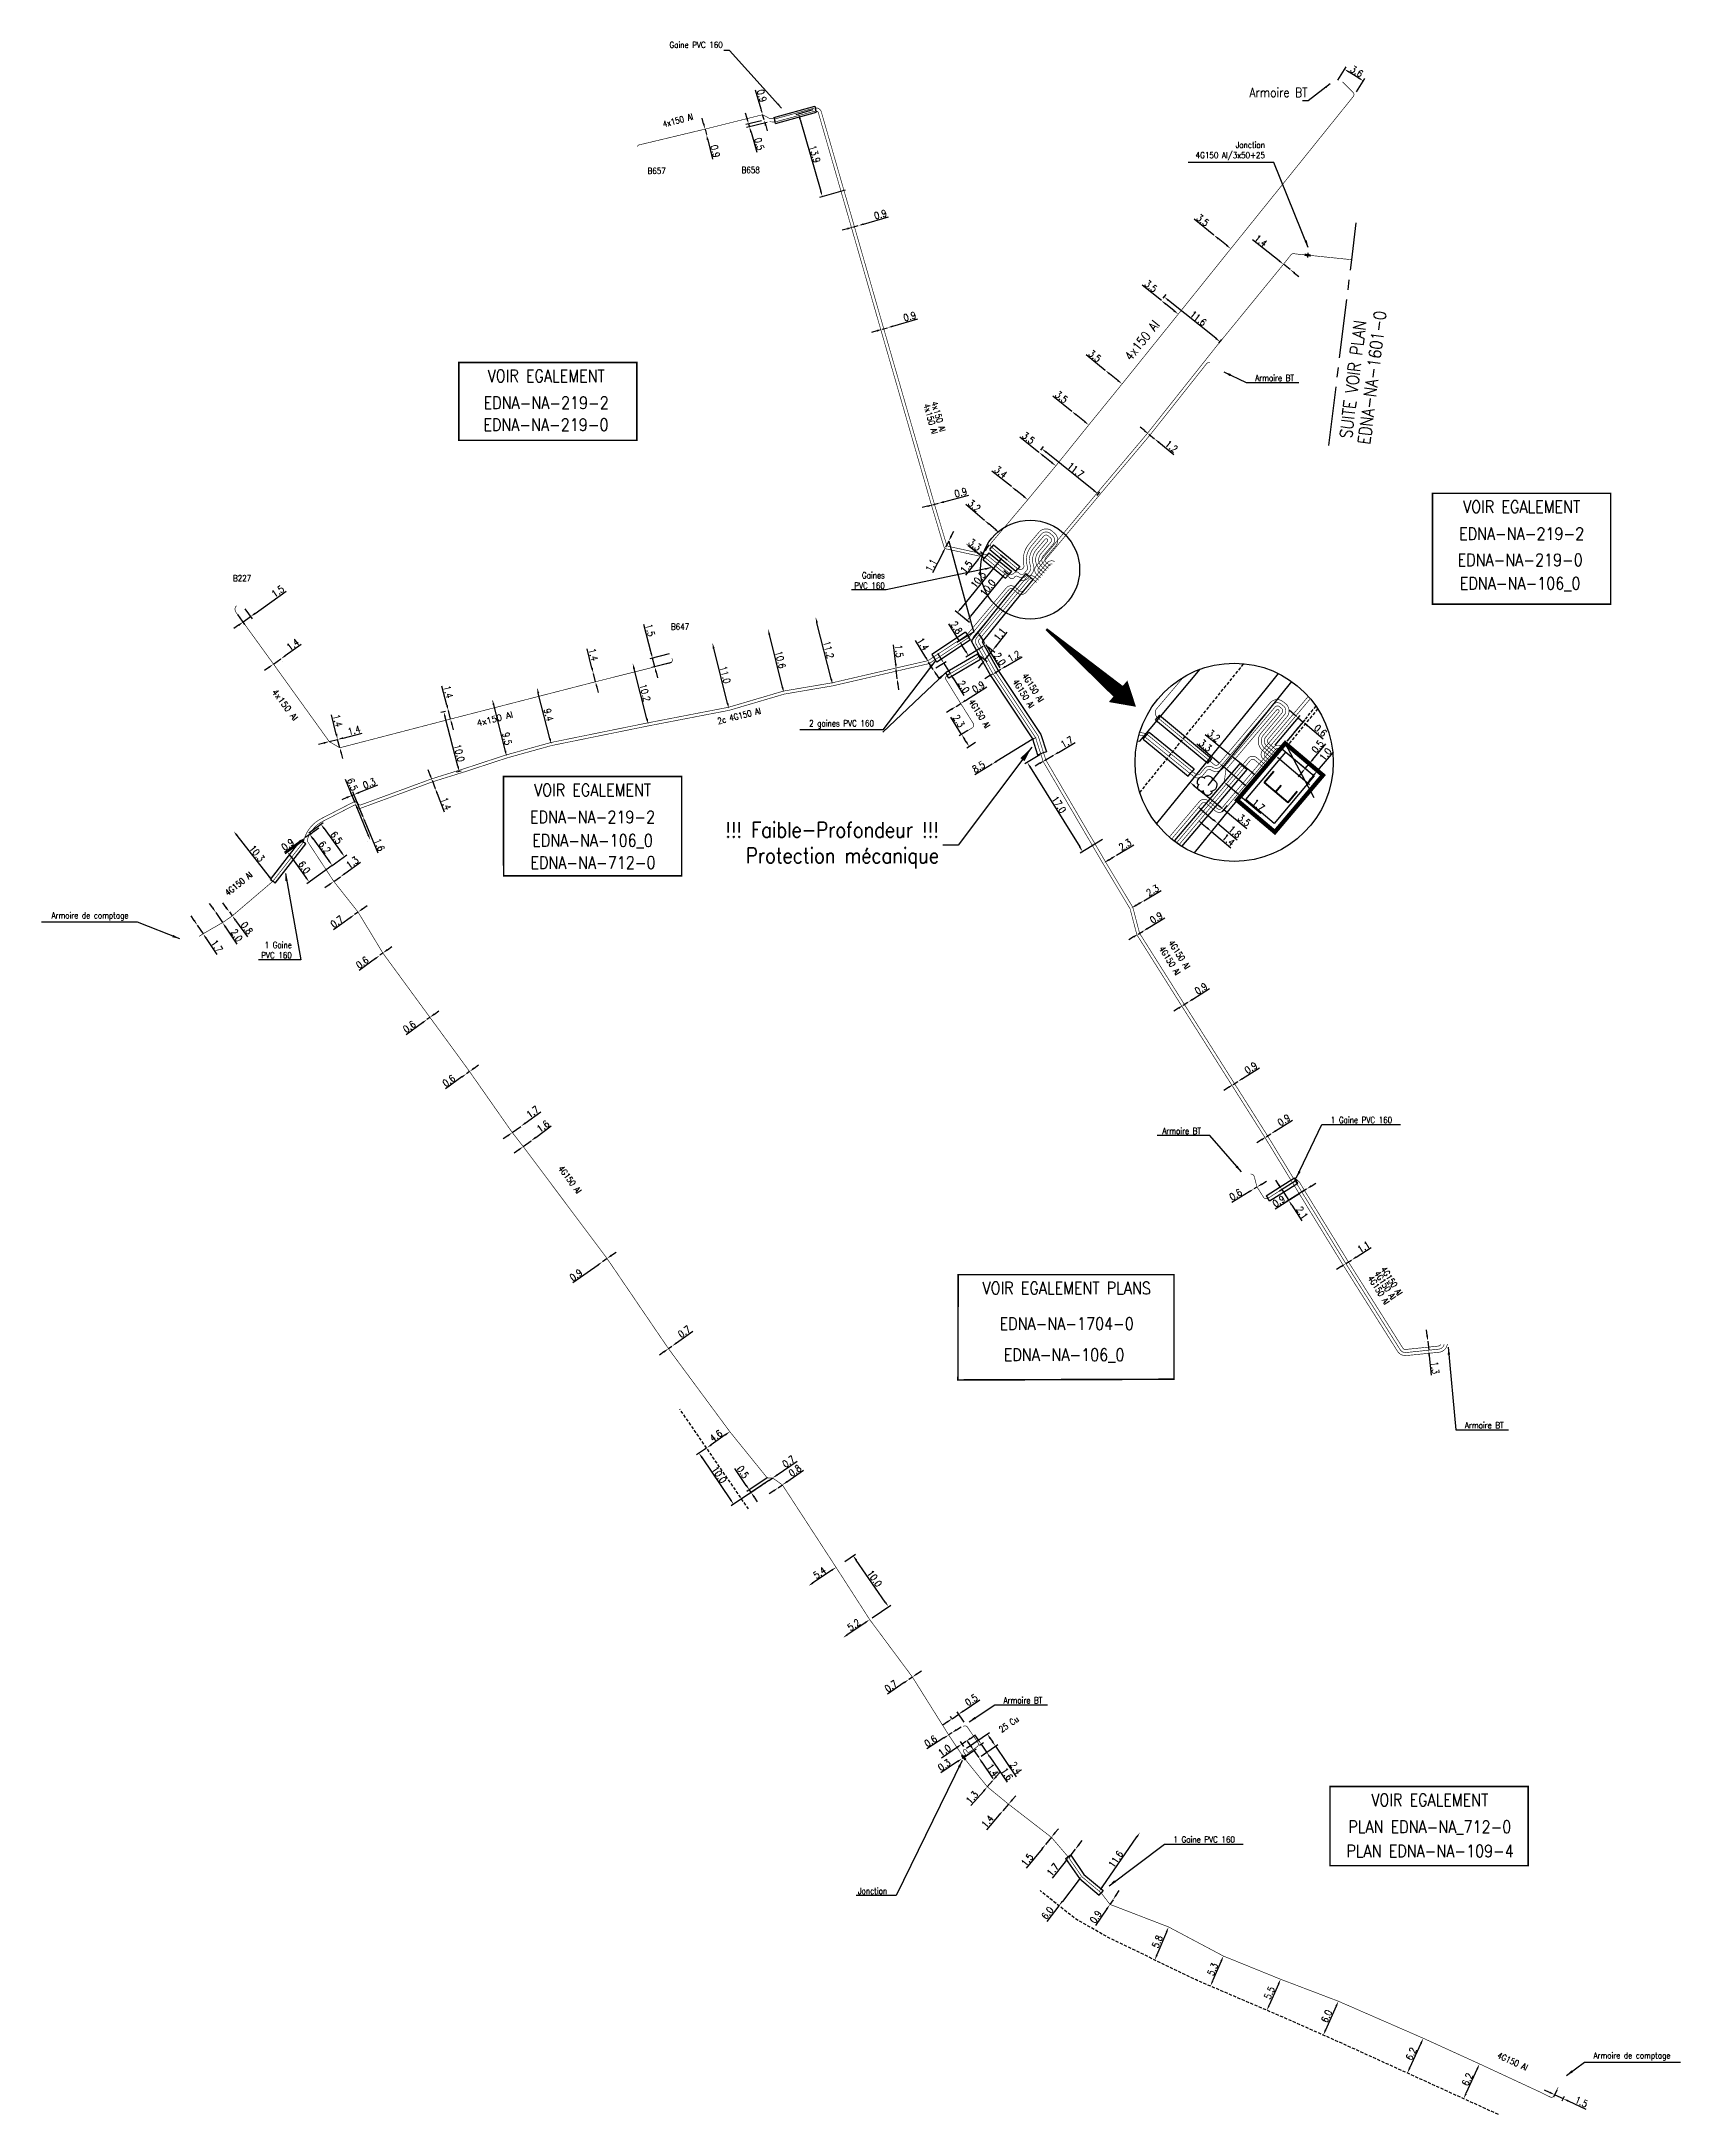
# Model space of a CAD drawing. Header units: millimetres. Extents: x 184011 to 185000, y 128010 to 128993.
# Drawn here: x 184589.2 to 184854.5, y 128097.5 to 128433.3 of the extents above; entities that cross this region are included whole.
import ezdxf
from ezdxf.enums import TextEntityAlignment as Align

# ---------------------------------------------------------------- set-up
doc = ezdxf.new("R2010")
doc.units = ezdxf.units.MM
doc.header["$PDMODE"] = 34
for name, pattern in [('B_ST_Al', [2000, 1000, 1000]), ('B_ST_Cu', [2000, 1000, 1000]), ('CENTER2', [28.575, 19.05, -3.175, 3.175, -3.175]), ('DASHED', [0.75, 0.5, -0.25])]:
    doc.linetypes.add(name, pattern=pattern)
doc.layers.get('0').update_dxf_attribs({"linetype": 'CONTINUOUS'})
doc.layers.get('DEFPOINTS').update_dxf_attribs({"linetype": 'CONTINUOUS'})
for name, color, linetype in [('B_100', 3, 'CONTINUOUS'), ('B_110', 1, 'CONTINUOUS'), ('B_300', 7, 'CONTINUOUS'), ('B_400', 7, 'CONTINUOUS'), ('B_420', 7, 'CONTINUOUS'), ('B_900', 7, 'CONTINUOUS'), ('B_930', 7, 'CONTINUOUS')]:
    doc.layers.add(name, color=color, linetype=linetype)
doc.styles.get("Standard").update_dxf_attribs({"font": 'romans.shx', "width": 0.85})
doc.dimstyles.get("Standard").update_dxf_attribs({"dimtxt": 1.5, "dimasz": 1.2, "dimexe": 0.625, "dimexo": 0.625, "dimgap": 0.25, "dimtad": 1, "dimdec": 1, "dimzin": 0, "dimdsep": 46, "dimtxsty": 'Standard', "dimcen": -0.5, "dimadec": 0, "dimazin": 0, "dimtfac": 1, "dimtdec": 1, "dimtmove": 0, "dimatfit": 3, "dimfxl": 0, "dimtolj": 1, "dimtzin": 0, "dimarcsym": 0})

msp = doc.modelspace()

# ---------------------------------------------------------------- texts
at = {"layer": 'B_100', "linetype": 'B_ST_Al', "width": 0.85}
for p in [(184749.7, 128328.63), (184773.4, 128285.39), (184806.74, 128231.82), (184807.78, 128232.5)]:
    msp.add_text('4G150 Al', height=1, rotation=302.2482, dxfattribs=at).set_placement(p, align=Align.MIDDLE)
at = {"layer": 'B_100', "linetype": 'B_ST_Al'}
for rotation, p in [(307.0455, (184628.6, 128325.84)), (14.4149, (184662.56, 128323.56))]:
    msp.add_text('4x150 Al', height=1, rotation=rotation, dxfattribs=at).set_placement(p, align=Align.MIDDLE)
at = {"layer": 'B_100', "linetype": 'B_ST_Al', "char_height": 1, "attachment_point": 4}
for insert, rotation in [((184689.76, 128419.84), 15.1588), ((184732.43, 128374.57), 286.2609), ((184733.7, 128374.95), 286.2609)]:
    msp.add_mtext('\\A1;4x150 Al', dxfattribs=dict(at, insert=insert, rotation=rotation))
at = {"layer": 'B_100', "linetype": 'Continuous', "char_height": 1}
for s, insert, attachment_point in [('B657', (184687.3, 128412.32), 4), ('B658', (184702.52, 128412.45), 4), ('Armoire BT', (184785.69, 128378.78), 4), ('B227', (184620.17, 128346.34), 4), ('B647', (184691.09, 128338.48), 4), ('Armoire BT', (184776.91, 128256.81), 6), ('Armoire BT', (184819.64, 128209.15), 4)]:
    msp.add_mtext(s, dxfattribs=dict(at, insert=insert, attachment_point=attachment_point))
at = {"layer": 'B_110', "linetype": 'B_ST_Al', "width": 0.85}
for s, rotation, p in [('4G150 Al', 302.2484, (184748.17, 128327.65)), ('2c 4G150 Al', 13.884, (184702.12, 128324.03)), ('4G150 Al', 39.0458, (184621.08, 128296.85)), ('4G150 Al', 302.2484, (184771.86, 128284.41)), ('4G150 Al', 302.2484, (184805.68, 128231.05)), ('4G150 Al', 335.861, (184827.35, 128106.11))]:
    msp.add_text(s, height=1, rotation=rotation, dxfattribs=at).set_placement(p, align=Align.MIDDLE)
at = {"layer": 'B_110', "linetype": 'Continuous', "width": 0.85}
msp.add_text('4G150 Al', height=1, rotation=306.1173, dxfattribs=at).set_placement((184674.72, 128248.94), align=Align.MIDDLE)
at = {"layer": 'B_110', "linetype": 'B_ST_Cu', "width": 0.85}
msp.add_text('25 Cu', height=1, rotation=34.1586, dxfattribs=at).set_placement((184745.79, 128160.73), align=Align.MIDDLE)
at = {"layer": 'B_110', "insert": (184794.15, 128425.02), "char_height": 1.5, "attachment_point": 6}
msp.add_mtext('Armoire BT', dxfattribs=at)
at = {"layer": 'B_110', "linetype": 'Continuous', "insert": (184764.96, 128381.9), "char_height": 1.5, "attachment_point": 4, "rotation": 51.2187}
msp.add_mtext('\\A1;4x150 Al', dxfattribs=at)
at = {"layer": 'B_110', "linetype": 'B_ST_Al', "insert": (184739.68, 128326.62), "char_height": 1, "attachment_point": 4, "rotation": 301.6918}
msp.add_mtext('\\A1;4G150 Al', dxfattribs=at)
at = {"layer": 'B_110', "linetype": 'Continuous', "char_height": 1}
for s, insert, attachment_point in [('Armoire de comptage', (184603.25, 128291.56), 6), ('Armoire BT', (184744.95, 128164.59), 4), ('Armoire de comptage', (184840.46, 128106.9), 4)]:
    msp.add_mtext(s, dxfattribs=dict(at, insert=insert, attachment_point=attachment_point))
at = {"layer": 'B_300', "linetype": 'Continuous', "char_height": 1, "attachment_point": 6}
for s, insert in [('Jonction\\P4G150 Al/3x50+25', (184787.26, 128415.53)), ('Jonction', (184726.1, 128133.71))]:
    msp.add_mtext(s, dxfattribs=dict(at, insert=insert))
at = {"layer": 'B_400', "linetype": 'Continuous', "char_height": 1, "attachment_point": 6}
for s, insert in [('\\A1;Gaine PVC 160', (184699.48, 128432.73)), ('Gaines\\PPVC 160', (184725.72, 128345.97))]:
    msp.add_mtext(s, dxfattribs=dict(at, insert=insert))
at = {"layer": 'B_400', "char_height": 1}
for s, insert, attachment_point in [('2 gaines PVC 160', (184723.95, 128322.68), 6), ('1 Gaine \\PPVC 160', (184629.7, 128286.11), 6), ('1 Gaine PVC 160 ', (184797.92, 128258.59), 4), ('1 Gaine PVC 160', (184772.45, 128142.05), 4)]:
    msp.add_mtext(s, dxfattribs=dict(at, insert=insert, attachment_point=attachment_point))
at = {"layer": 'B_420', "insert": (184734.48, 128303.08), "char_height": 2.5, "attachment_point": 6}
msp.add_mtext('!!! Faible-Profondeur !!!\\PProtection mécanique', dxfattribs=at)
at = {"layer": 'B_900', "color": 252, "insert": (184789.7, 128312.41), "char_height": 5, "width": 12.0606, "attachment_point": 5, "rotation": 49.762}
msp.add_mtext('E', dxfattribs=at)
at = {"layer": 'B_930', "width": 0.85}
for s, p in [('SUITE VOIR PLAN', (184802.5, 128378.46)), ('EDNA-NA-1601-0', (184805.61, 128378.72))]:
    msp.add_text(s, height=2, rotation=82.9488, dxfattribs=at).set_placement(p, align=Align.CENTER)
for s, p in [('VOIR EGALEMENT', (184670.88, 128378.12)), ('EDNA-NA-219-2', (184670.88, 128373.75)), ('EDNA-NA-219-0', (184670.84, 128370.2)), ('VOIR EGALEMENT', (184828.82, 128356.91)), ('EDNA-NA-219-2', (184828.82, 128352.54)), ('EDNA-NA-219-0', (184828.58, 128348.31)), ('EDNA-NA-106_0', (184828.58, 128344.5)), ('VOIR EGALEMENT', (184678.39, 128311.04)), ('EDNA-NA-219-2', (184678.39, 128306.67)), ('EDNA-NA-106_0', (184678.39, 128302.86)), ('EDNA-NA-712-0', (184678.45, 128299.29)), ('VOIR EGALEMENT PLANS', (184755.16, 128230.36)), ('EDNA-NA-1704-0', (184755.16, 128224.59)), ('EDNA-NA-106_0', (184754.74, 128219.56)), ('VOIR EGALEMENT', (184813.95, 128147.47)), ('PLAN EDNA-NA_712-0', (184813.95, 128143.1)), ('PLAN EDNA-NA-109-4', (184814, 128139.19))]:
    msp.add_text(s, height=2, dxfattribs=at).set_placement(p, align=Align.CENTER)

# ---------------------------------------------------------------- blocks, each defined once
blk = doc.blocks.new('*D0')
at = {"layer": 'B_110', "color": 0, "linetype": 'Continuous', "lineweight": -2, "transparency": 16777216}
for p, q in [((184735.61, 128352.24), (184735.61, 128352.24)), ((184736.06, 128352.36), (184739.77, 128338.86)), ((184739.32, 128338.74), (184739.32, 128338.74)), ((184739.77, 128338.86), (184740.11, 128337.64))]:
    blk.add_line(p, q, dxfattribs=at)
at = {"layer": 'DEFPOINTS', "color": 0, "linetype": 'Continuous', "transparency": 16777216}
for p in [(184736.06, 128352.36), (184739.77, 128338.86), (184739.77, 128338.86)]:
    blk.add_point(p, dxfattribs=at)
blk = doc.blocks.new('_None')
blk = doc.blocks.new('*D1')
at = {"layer": 'B_100', "color": 0, "linetype": 'Continuous', "lineweight": -2, "transparency": 16777216}
blk.add_line((184740.73, 128350.45), (184739.56, 128351.38), dxfattribs=at)
at = {"layer": 'B_100', "color": 0, "linetype": 'Continuous', "transparency": 16777216}
for points in [[(184739.65, 128351.5), (184739.47, 128351.26), (184738.85, 128351.94)], [(184740.83, 128350.56), (184740.64, 128350.33), (184741.44, 128349.89)]]:
    blk.add_solid(points, dxfattribs=at)
at = {"layer": 'DEFPOINTS', "color": 0, "linetype": 'Continuous', "transparency": 16777216}
for p in [(184738.85, 128351.94), (184738.85, 128351.94), (184741.44, 128349.89)]:
    blk.add_point(p, dxfattribs=at)
at = {"layer": 'B_100', "color": 0, "linetype": 'Continuous', "transparency": 16777216, "insert": (184740.28, 128351.77), "char_height": 1.125, "attachment_point": 5, "rotation": 321.4672}
blk.add_mtext('\\A1;3.3', dxfattribs=at)
blk = doc.blocks.new('*D2')
at = {"layer": 'B_110', "color": 0, "linetype": 'Continuous', "lineweight": -2, "transparency": 16777216}
for p, q in [((184741.85, 128355.71), (184738.81, 128358.27)), ((184743.61, 128354.23), (184742.54, 128355.13))]:
    blk.add_line(p, q, dxfattribs=at)
at = {"layer": 'B_110', "color": 0, "linetype": 'Continuous', "transparency": 16777216}
for points in [[(184742.64, 128355.25), (184742.45, 128355.02), (184741.85, 128355.71)], [(184743.71, 128354.35), (184743.52, 128354.12), (184744.3, 128353.65)]]:
    blk.add_solid(points, dxfattribs=at)
at = {"layer": 'DEFPOINTS', "color": 0, "linetype": 'Continuous', "transparency": 16777216}
for p in [(184741.85, 128355.71), (184741.85, 128355.71), (184744.3, 128353.65)]:
    blk.add_point(p, dxfattribs=at)
at = {"layer": 'B_110', "color": 0, "linetype": 'Continuous', "transparency": 16777216, "insert": (184740.2, 128358.08), "char_height": 1.125, "attachment_point": 5, "rotation": 319.9678}
blk.add_mtext('\\A1;3.2', dxfattribs=at)
blk = doc.blocks.new('*D3')
at = {"layer": 'B_100', "color": 0, "linetype": 'Continuous', "lineweight": -2, "transparency": 16777216}
for p, q in [((184739.22, 128351.65), (184741.67, 128349.7)), ((184741.74, 128350.18), (184741.19, 128350.61)), ((184741.56, 128350.32), (184741.3, 128349.99)), ((184742.12, 128351.02), (184742.68, 128351.73)), ((184740.74, 128349.29), (184738.79, 128346.83))]:
    blk.add_line(p, q, dxfattribs=at)
at = {"layer": 'B_100', "color": 0, "linetype": 'Continuous', "transparency": 16777216}
for points in [[(184740.62, 128349.38), (184740.86, 128349.2), (184741.3, 128349.99)], [(184742, 128351.12), (184742.24, 128350.93), (184741.56, 128350.32)]]:
    blk.add_solid(points, dxfattribs=at)
at = {"layer": 'DEFPOINTS', "color": 0, "linetype": 'Continuous', "transparency": 16777216}
for p in [(184738.85, 128351.94), (184741.3, 128349.99), (184742.11, 128349.89)]:
    blk.add_point(p, dxfattribs=at)
at = {"layer": 'B_100', "color": 0, "linetype": 'Continuous', "transparency": 16777216, "insert": (184738.9, 128348.17), "char_height": 1.125, "attachment_point": 5, "rotation": 51.4967}
blk.add_mtext('\\A1;1.5', dxfattribs=at)
blk = doc.blocks.new('*D4')
at = {"layer": 'B_100', "color": 0, "linetype": 'Continuous', "lineweight": -2, "transparency": 16777216}
for p, q in [((184744.76, 128346.54), (184739.59, 128340.17)), ((184745.71, 128346.93), (184744.96, 128347.54)), ((184739.4, 128339.16), (184738.66, 128339.76))]:
    blk.add_line(p, q, dxfattribs=at)
at = {"layer": 'B_100', "color": 0, "linetype": 'Continuous', "transparency": 16777216}
for points in [[(184744.64, 128346.64), (184744.87, 128346.45), (184745.32, 128347.24)], [(184739.48, 128340.26), (184739.71, 128340.07), (184739.03, 128339.47)]]:
    blk.add_solid(points, dxfattribs=at)
at = {"layer": 'DEFPOINTS', "color": 0, "linetype": 'Continuous', "transparency": 16777216}
for p in [(184746.08, 128346.63), (184739.03, 128339.47), (184739.77, 128338.86)]:
    blk.add_point(p, dxfattribs=at)
at = {"layer": 'B_100', "color": 0, "linetype": 'Continuous', "transparency": 16777216, "insert": (184742.38, 128344.81), "char_height": 1.125, "attachment_point": 5, "rotation": 50.9997}
blk.add_mtext('\\A1;10.0', dxfattribs=at)
blk = doc.blocks.new('*D5')
at = {"layer": 'B_110', "color": 0, "linetype": 'Continuous', "lineweight": -2, "transparency": 16777216}
for p, q in [((184745.53, 128349.26), (184744.46, 128350.13)), ((184744.26, 128349.13), (184738.02, 128341.44)), ((184739.41, 128339.16), (184737.09, 128341.04))]:
    blk.add_line(p, q, dxfattribs=at)
at = {"layer": 'B_110', "color": 0, "linetype": 'Continuous', "transparency": 16777216}
for points in [[(184744.15, 128349.23), (184744.38, 128349.04), (184744.83, 128349.83)], [(184737.9, 128341.54), (184738.14, 128341.35), (184737.45, 128340.75)]]:
    blk.add_solid(points, dxfattribs=at)
at = {"layer": 'DEFPOINTS', "color": 0, "linetype": 'Continuous', "transparency": 16777216}
for p in [(184745.9, 128348.96), (184737.45, 128340.75), (184739.77, 128338.86)]:
    blk.add_point(p, dxfattribs=at)
at = {"layer": 'B_110', "color": 0, "linetype": 'Continuous', "transparency": 16777216, "insert": (184740.84, 128346.11), "char_height": 1.125, "attachment_point": 5, "rotation": 50.9244}
blk.add_mtext('\\A1;10.5', dxfattribs=at)
blk = doc.blocks.new('*D6')
at = {"layer": 'B_110', "color": 0, "linetype": 'Continuous', "lineweight": -2, "transparency": 16777216}
for p, q in [((184746.21, 128361.18), (184743.06, 128363.7)), ((184748.16, 128359.62), (184746.91, 128360.62))]:
    blk.add_line(p, q, dxfattribs=at)
at = {"layer": 'B_110', "color": 0, "linetype": 'Continuous', "transparency": 16777216}
for points in [[(184747, 128360.74), (184746.82, 128360.5), (184746.21, 128361.18)], [(184748.25, 128359.74), (184748.06, 128359.5), (184748.86, 128359.06)]]:
    blk.add_solid(points, dxfattribs=at)
at = {"layer": 'DEFPOINTS', "color": 0, "linetype": 'Continuous', "transparency": 16777216}
for p in [(184746.21, 128361.18), (184746.21, 128361.18), (184748.86, 128359.06)]:
    blk.add_point(p, dxfattribs=at)
at = {"layer": 'B_110', "color": 0, "linetype": 'Continuous', "transparency": 16777216, "insert": (184744.48, 128363.53), "char_height": 1.125, "attachment_point": 5, "rotation": 321.2979}
blk.add_mtext('\\A1;3.4', dxfattribs=at)
blk = doc.blocks.new('*D7')
at = {"layer": 'B_110', "color": 0, "linetype": 'Continuous', "lineweight": -2, "transparency": 16777216}
for p, q in [((184750.67, 128366.73), (184747.57, 128369.21)), ((184752.7, 128365.1), (184751.37, 128366.17))]:
    blk.add_line(p, q, dxfattribs=at)
at = {"layer": 'B_110', "color": 0, "linetype": 'Continuous', "transparency": 16777216}
for points in [[(184751.46, 128366.28), (184751.28, 128366.05), (184750.67, 128366.73)], [(184752.79, 128365.22), (184752.6, 128364.99), (184753.4, 128364.54)]]:
    blk.add_solid(points, dxfattribs=at)
at = {"layer": 'DEFPOINTS', "color": 0, "linetype": 'Continuous', "transparency": 16777216}
for p in [(184750.67, 128366.73), (184750.67, 128366.73), (184753.4, 128364.54)]:
    blk.add_point(p, dxfattribs=at)
at = {"layer": 'B_110', "color": 0, "linetype": 'Continuous', "transparency": 16777216, "insert": (184748.96, 128369.06), "char_height": 1.125, "attachment_point": 5, "rotation": 321.2979}
blk.add_mtext('\\A1;3.5', dxfattribs=at)
blk = doc.blocks.new('*D8')
at = {"layer": 'B_110', "color": 0, "linetype": 'Continuous', "lineweight": -2, "transparency": 16777216}
for p, q in [((184756, 128373.36), (184752.91, 128375.85)), ((184755.71, 128372.99), (184755.71, 128372.99)), ((184758.03, 128371.73), (184756.71, 128372.79)), ((184758.43, 128370.8), (184758.43, 128370.8))]:
    blk.add_line(p, q, dxfattribs=at)
at = {"layer": 'B_110', "color": 0, "linetype": 'Continuous', "transparency": 16777216}
for points in [[(184756.8, 128372.91), (184756.61, 128372.68), (184756, 128373.36)], [(184758.12, 128371.84), (184757.93, 128371.61), (184758.73, 128371.16)]]:
    blk.add_solid(points, dxfattribs=at)
at = {"layer": 'DEFPOINTS', "color": 0, "linetype": 'Continuous', "transparency": 16777216}
for p in [(184756, 128373.36), (184756, 128373.36), (184758.73, 128371.16)]:
    blk.add_point(p, dxfattribs=at)
at = {"layer": 'B_110', "color": 0, "linetype": 'Continuous', "transparency": 16777216, "insert": (184754.31, 128375.69), "char_height": 1.125, "attachment_point": 5, "rotation": 321.1108}
blk.add_mtext('\\A1;3.5', dxfattribs=at)
blk = doc.blocks.new('*D9')
at = {"layer": 'B_110', "color": 0, "linetype": 'Continuous', "lineweight": -2, "transparency": 16777216}
for p, q in [((184761.41, 128380.01), (184758.31, 128382.5)), ((184763.43, 128378.37), (184762.11, 128379.44))]:
    blk.add_line(p, q, dxfattribs=at)
at = {"layer": 'B_110', "color": 0, "linetype": 'Continuous', "transparency": 16777216}
for points in [[(184762.2, 128379.56), (184762.01, 128379.32), (184761.41, 128380.01)], [(184763.53, 128378.49), (184763.34, 128378.26), (184764.13, 128377.81)]]:
    blk.add_solid(points, dxfattribs=at)
at = {"layer": 'DEFPOINTS', "color": 0, "linetype": 'Continuous', "transparency": 16777216}
for p in [(184761.41, 128380.01), (184761.41, 128380.01), (184764.13, 128377.81)]:
    blk.add_point(p, dxfattribs=at)
at = {"layer": 'B_110', "color": 0, "linetype": 'Continuous', "transparency": 16777216, "insert": (184759.71, 128382.34), "char_height": 1.125, "attachment_point": 5, "rotation": 321.1108}
blk.add_mtext('\\A1;3.5', dxfattribs=at)
blk = doc.blocks.new('*D10')
at = {"layer": 'B_110', "color": 0, "linetype": 'Continuous', "lineweight": -2, "transparency": 16777216}
for p, q in [((184770.49, 128391.31), (184767.39, 128393.8)), ((184772.52, 128389.68), (184771.19, 128390.75))]:
    blk.add_line(p, q, dxfattribs=at)
at = {"layer": 'B_110', "color": 0, "linetype": 'Continuous', "transparency": 16777216}
for points in [[(184771.29, 128390.86), (184771.1, 128390.63), (184770.49, 128391.31)], [(184772.61, 128389.8), (184772.42, 128389.56), (184773.22, 128389.11)]]:
    blk.add_solid(points, dxfattribs=at)
at = {"layer": 'DEFPOINTS', "color": 0, "linetype": 'Continuous', "transparency": 16777216}
for p in [(184770.49, 128391.31), (184770.49, 128391.31), (184773.22, 128389.11)]:
    blk.add_point(p, dxfattribs=at)
at = {"layer": 'B_110', "color": 0, "linetype": 'Continuous', "transparency": 16777216, "insert": (184768.79, 128393.64), "char_height": 1.125, "attachment_point": 5, "rotation": 321.1755}
blk.add_mtext('\\A1;3.5', dxfattribs=at)
blk = doc.blocks.new('*D11')
at = {"layer": 'B_110', "color": 0, "linetype": 'Continuous', "lineweight": -2, "transparency": 16777216}
for p, q in [((184779, 128401.91), (184775.79, 128404.49)), ((184781.03, 128400.28), (184779.71, 128401.34))]:
    blk.add_line(p, q, dxfattribs=at)
at = {"layer": 'B_110', "color": 0, "linetype": 'Continuous', "transparency": 16777216}
for points in [[(184779.8, 128401.46), (184779.61, 128401.22), (184779, 128401.91)], [(184781.12, 128400.39), (184780.94, 128400.16), (184781.73, 128399.71)]]:
    blk.add_solid(points, dxfattribs=at)
at = {"layer": 'DEFPOINTS', "color": 0, "linetype": 'Continuous', "transparency": 16777216}
for p in [(184779, 128401.91), (184779, 128401.91), (184781.73, 128399.71)]:
    blk.add_point(p, dxfattribs=at)
at = {"layer": 'B_110', "color": 0, "linetype": 'Continuous', "transparency": 16777216, "insert": (184777.19, 128404.33), "char_height": 1.125, "attachment_point": 5, "rotation": 321.1755}
blk.add_mtext('\\A1;3.5', dxfattribs=at)
blk = doc.blocks.new('*D41')
at = {"layer": 'B_100', "color": 0, "linetype": 'Continuous', "lineweight": -2, "transparency": 16777216}
for p, q in [((184720.55, 128403.2), (184721.41, 128403.45)), ((184722.28, 128403.7), (184726.33, 128404.87)), ((184719.68, 128402.95), (184718.82, 128402.7))]:
    blk.add_line(p, q, dxfattribs=at)
at = {"layer": 'B_100', "color": 0, "linetype": 'Continuous', "transparency": 16777216}
for points in [[(184722.23, 128403.85), (184722.32, 128403.56), (184721.41, 128403.45)], [(184719.64, 128403.1), (184719.72, 128402.81), (184720.55, 128403.2)]]:
    blk.add_solid(points, dxfattribs=at)
at = {"layer": 'DEFPOINTS', "color": 0, "linetype": 'Continuous', "transparency": 16777216}
for p in [(184721.41, 128403.45), (184721.41, 128403.45), (184720.55, 128403.2)]:
    blk.add_point(p, dxfattribs=at)
at = {"layer": 'B_100', "color": 0, "linetype": 'Continuous', "transparency": 16777216, "insert": (184725, 128405.27), "char_height": 1.125, "attachment_point": 5, "rotation": 16.0717}
blk.add_mtext('\\A1;0.9', dxfattribs=at)
blk = doc.blocks.new('*D42')
at = {"layer": 'B_100', "color": 0, "linetype": 'Continuous', "lineweight": -2, "transparency": 16777216}
for p, q in [((184725.3, 128386.67), (184726.17, 128386.92)), ((184727.03, 128387.17), (184731.08, 128388.35)), ((184724.44, 128386.42), (184723.57, 128386.16))]:
    blk.add_line(p, q, dxfattribs=at)
at = {"layer": 'B_100', "color": 0, "linetype": 'Continuous', "transparency": 16777216}
for points in [[(184724.4, 128386.56), (184724.48, 128386.27), (184725.3, 128386.67)], [(184726.99, 128387.31), (184727.07, 128387.03), (184726.17, 128386.92)]]:
    blk.add_solid(points, dxfattribs=at)
at = {"layer": 'DEFPOINTS', "color": 0, "linetype": 'Continuous', "transparency": 16777216}
for p in [(184725.3, 128386.67), (184726.17, 128386.92), (184726.17, 128386.92)]:
    blk.add_point(p, dxfattribs=at)
at = {"layer": 'B_100', "color": 0, "linetype": 'Continuous', "transparency": 16777216, "insert": (184729.75, 128388.74), "char_height": 1.125, "attachment_point": 5, "rotation": 16.2089}
blk.add_mtext('\\A1;0.9', dxfattribs=at)
blk = doc.blocks.new('*D43')
at = {"layer": 'B_100', "color": 0, "linetype": 'Continuous', "lineweight": -2, "transparency": 16777216}
for p, q in [((184735.25, 128358.7), (184739.33, 128359.79)), ((184732.64, 128358), (184731.77, 128357.77)), ((184733.51, 128358.23), (184734.38, 128358.47))]:
    blk.add_line(p, q, dxfattribs=at)
at = {"layer": 'B_100', "color": 0, "linetype": 'Continuous', "transparency": 16777216}
for points in [[(184732.6, 128358.15), (184732.68, 128357.86), (184733.51, 128358.23)], [(184735.21, 128358.84), (184735.29, 128358.55), (184734.38, 128358.47)]]:
    blk.add_solid(points, dxfattribs=at)
at = {"layer": 'DEFPOINTS', "color": 0, "linetype": 'Continuous', "transparency": 16777216}
for p in [(184733.51, 128358.23), (184734.38, 128358.47), (184734.38, 128358.47)]:
    blk.add_point(p, dxfattribs=at)
at = {"layer": 'B_100', "color": 0, "linetype": 'Continuous', "transparency": 16777216, "insert": (184738.01, 128360.21), "char_height": 1.125, "attachment_point": 5, "rotation": 14.9978}
blk.add_mtext('\\A1;0.9', dxfattribs=at)
blk = doc.blocks.new('*D44')
at = {"layer": 'B_100', "color": 0, "linetype": 'Continuous', "lineweight": -2, "transparency": 16777216}
for p, q in [((184736.47, 128353.16), (184736.88, 128353.96)), ((184735.15, 128350.58), (184733.42, 128347.2)), ((184736.06, 128352.36), (184735.56, 128351.38))]:
    blk.add_line(p, q, dxfattribs=at)
at = {"layer": 'B_100', "color": 0, "linetype": 'Continuous', "transparency": 16777216}
for points in [[(184736.33, 128353.23), (184736.6, 128353.1), (184736.06, 128352.36)], [(184735.02, 128350.65), (184735.28, 128350.51), (184735.56, 128351.38)]]:
    blk.add_solid(points, dxfattribs=at)
at = {"layer": 'DEFPOINTS', "color": 0, "linetype": 'Continuous', "transparency": 16777216}
for p in [(184735.56, 128351.38), (184736.06, 128352.36), (184736.06, 128352.36)]:
    blk.add_point(p, dxfattribs=at)
at = {"layer": 'B_100', "color": 0, "linetype": 'Continuous', "transparency": 16777216, "insert": (184733.2, 128348.42), "char_height": 1.125, "attachment_point": 5, "rotation": 62.9677}
blk.add_mtext('\\A1;1.1', dxfattribs=at)
blk = doc.blocks.new('*D45')
at = {"layer": 'B_100', "color": 0, "linetype": 'Continuous', "lineweight": -2, "transparency": 16777216}
for p, q in [((184636.89, 128321.1), (184636.1, 128324.19)), ((184637.47, 128318.88), (184637.12, 128320.23)), ((184637.69, 128318), (184637.92, 128317.13))]:
    blk.add_line(p, q, dxfattribs=at)
at = {"layer": 'B_100', "color": 0, "linetype": 'Continuous', "transparency": 16777216}
for points in [[(184637.04, 128321.14), (184636.75, 128321.06), (184637.12, 128320.23)], [(184637.84, 128318.04), (184637.55, 128317.97), (184637.47, 128318.88)]]:
    blk.add_solid(points, dxfattribs=at)
at = {"layer": 'DEFPOINTS', "color": 0, "linetype": 'Continuous', "transparency": 16777216}
for p in [(184637.12, 128320.23), (184637.12, 128320.23), (184637.47, 128318.88)]:
    blk.add_point(p, dxfattribs=at)
at = {"layer": 'B_100', "color": 0, "linetype": 'Continuous', "transparency": 16777216, "insert": (184637.11, 128323.27), "char_height": 1.125, "attachment_point": 5, "rotation": 284.4645}
blk.add_mtext('\\A1;1.4', dxfattribs=at)
blk = doc.blocks.new('*D46')
at = {"layer": 'B_100', "color": 0, "linetype": 'Continuous', "lineweight": -2, "transparency": 16777216}
for p, q in [((184687.87, 128334.25), (184686.7, 128338.82)), ((184690.82, 128334.08), (184687.64, 128333.26)), ((184688.46, 128331.97), (184688.1, 128333.38)), ((184691.18, 128332.67), (184688, 128331.86)), ((184688.68, 128331.1), (184688.9, 128330.23))]:
    blk.add_line(p, q, dxfattribs=at)
at = {"layer": 'B_100', "color": 0, "linetype": 'Continuous', "transparency": 16777216}
for points in [[(184688.02, 128334.29), (184687.73, 128334.21), (184688.1, 128333.38)], [(184688.83, 128331.14), (184688.54, 128331.06), (184688.46, 128331.97)]]:
    blk.add_solid(points, dxfattribs=at)
at = {"layer": 'DEFPOINTS', "color": 0, "linetype": 'Continuous', "transparency": 16777216}
for p in [(184688.1, 128333.38), (184691.28, 128334.19), (184691.64, 128332.79)]:
    blk.add_point(p, dxfattribs=at)
at = {"layer": 'B_100', "color": 0, "linetype": 'Continuous', "transparency": 16777216, "insert": (184687.71, 128337.92), "char_height": 1.125, "attachment_point": 5, "rotation": 284.3639}
blk.add_mtext('\\A1;1.5', dxfattribs=at)
blk = doc.blocks.new('*D47')
at = {"layer": 'B_100', "color": 0, "linetype": 'Continuous', "lineweight": -2, "transparency": 16777216}
for p, q in [((184678.3, 128331.79), (184677.51, 128334.88)), ((184678.87, 128329.57), (184678.52, 128330.92)), ((184679.09, 128328.69), (184679.31, 128327.82))]:
    blk.add_line(p, q, dxfattribs=at)
at = {"layer": 'B_100', "color": 0, "linetype": 'Continuous', "transparency": 16777216}
for points in [[(184678.44, 128331.83), (184678.15, 128331.76), (184678.52, 128330.92)], [(184679.23, 128328.73), (184678.94, 128328.66), (184678.87, 128329.57)]]:
    blk.add_solid(points, dxfattribs=at)
at = {"layer": 'DEFPOINTS', "color": 0, "linetype": 'Continuous', "transparency": 16777216}
for p in [(184678.52, 128330.92), (184678.52, 128330.92), (184678.87, 128329.57)]:
    blk.add_point(p, dxfattribs=at)
at = {"layer": 'B_100', "color": 0, "linetype": 'Continuous', "transparency": 16777216, "insert": (184678.52, 128333.96), "char_height": 1.125, "attachment_point": 5, "rotation": 284.3492}
blk.add_mtext('\\A1;1.4', dxfattribs=at)
blk = doc.blocks.new('*D48')
at = {"layer": 'B_100', "color": 0, "linetype": 'Continuous', "lineweight": -2, "transparency": 16777216}
for p, q in [((184654.81, 128325.76), (184654.01, 128328.85)), ((184655.39, 128323.53), (184655.04, 128324.89)), ((184655.62, 128322.66), (184655.84, 128321.79))]:
    blk.add_line(p, q, dxfattribs=at)
at = {"layer": 'B_100', "color": 0, "linetype": 'Continuous', "transparency": 16777216}
for points in [[(184654.96, 128325.8), (184654.67, 128325.72), (184655.04, 128324.89)], [(184655.76, 128322.7), (184655.47, 128322.63), (184655.39, 128323.53)]]:
    blk.add_solid(points, dxfattribs=at)
at = {"layer": 'DEFPOINTS', "color": 0, "linetype": 'Continuous', "transparency": 16777216}
for p in [(184655.04, 128324.89), (184655.04, 128324.89), (184655.39, 128323.53)]:
    blk.add_point(p, dxfattribs=at)
at = {"layer": 'B_100', "color": 0, "linetype": 'Continuous', "transparency": 16777216, "insert": (184655.02, 128327.93), "char_height": 1.125, "attachment_point": 5, "rotation": 284.5724}
blk.add_mtext('\\A1;1.4', dxfattribs=at)
blk = doc.blocks.new('*D49')
at = {"layer": 'B_100', "color": 0, "linetype": 'Continuous', "lineweight": -2, "transparency": 16777216}
for p, q in [((184623.74, 128340.64), (184628.76, 128344.26)), ((184620.89, 128340.49), (184622.06, 128338.86)), ((184621.79, 128339.24), (184623.01, 128340.12)), ((184622.11, 128341.37), (184623.28, 128339.74)), ((184621.06, 128338.71), (184620.33, 128338.19))]:
    blk.add_line(p, q, dxfattribs=at)
at = {"layer": 'B_100', "color": 0, "linetype": 'Continuous', "transparency": 16777216}
for points in [[(184623.65, 128340.76), (184623.83, 128340.52), (184623.01, 128340.12)], [(184620.97, 128338.84), (184621.15, 128338.59), (184621.79, 128339.24)]]:
    blk.add_solid(points, dxfattribs=at)
at = {"layer": 'DEFPOINTS', "color": 0, "linetype": 'Continuous', "transparency": 16777216}
for p in [(184620.62, 128340.87), (184621.84, 128341.75), (184623.01, 128340.12)]:
    blk.add_point(p, dxfattribs=at)
at = {"layer": 'B_100', "color": 0, "linetype": 'Continuous', "transparency": 16777216, "insert": (184627.42, 128344.21), "char_height": 1.125, "attachment_point": 5, "rotation": 35.7383}
blk.add_mtext('\\A1;1.5', dxfattribs=at)
blk = doc.blocks.new('*D50')
at = {"layer": 'B_100', "color": 0, "linetype": 'Continuous', "lineweight": -2, "transparency": 16777216}
for p, q in [((184626.73, 128332.43), (184627.91, 128333.27)), ((184628.64, 128333.8), (184631.23, 128335.65)), ((184626, 128331.9), (184625.27, 128331.38)), ((184627.01, 128332.05), (184627.01, 128332.05)), ((184628.18, 128332.89), (184628.18, 128332.89))]:
    blk.add_line(p, q, dxfattribs=at)
at = {"layer": 'B_100', "color": 0, "linetype": 'Continuous', "transparency": 16777216}
for points in [[(184628.56, 128333.92), (184628.73, 128333.67), (184627.91, 128333.27)], [(184625.91, 128332.02), (184626.09, 128331.78), (184626.73, 128332.43)]]:
    blk.add_solid(points, dxfattribs=at)
at = {"layer": 'DEFPOINTS', "color": 0, "linetype": 'Continuous', "transparency": 16777216}
for p in [(184627.91, 128333.27), (184627.91, 128333.27), (184626.73, 128332.43)]:
    blk.add_point(p, dxfattribs=at)
at = {"layer": 'B_100', "color": 0, "linetype": 'Continuous', "transparency": 16777216, "insert": (184629.87, 128335.6), "char_height": 1.125, "attachment_point": 5, "rotation": 35.6402}
blk.add_mtext('\\A1;1.4', dxfattribs=at)
blk = doc.blocks.new('*D132')
at = {"layer": 'B_110', "color": 0, "linetype": 'Continuous', "lineweight": -2, "transparency": 16777216}
for p, q in [((184734.77, 128333.37), (184734.3, 128334.14)), ((184733.95, 128331.81), (184735.64, 128332.85)), ((184735.24, 128332.61), (184736.29, 128330.9)), ((184736.13, 128330.8), (184735.89, 128330.66)), ((184736.77, 128330.14), (184738.49, 128327.35))]:
    blk.add_line(p, q, dxfattribs=at)
at = {"layer": 'B_110', "color": 0, "linetype": 'Continuous', "transparency": 16777216}
for points in [[(184734.9, 128333.45), (184734.65, 128333.29), (184735.24, 128332.61)], [(184736.89, 128330.22), (184736.64, 128330.06), (184736.29, 128330.9)]]:
    blk.add_solid(points, dxfattribs=at)
at = {"layer": 'DEFPOINTS', "color": 0, "linetype": 'Continuous', "transparency": 16777216}
for p in [(184733.55, 128331.56), (184735.24, 128332.61), (184736.53, 128331.05)]:
    blk.add_point(p, dxfattribs=at)
at = {"layer": 'B_110', "color": 0, "linetype": 'Continuous', "transparency": 16777216, "insert": (184738.5, 128328.75), "char_height": 1.125, "attachment_point": 5, "rotation": 301.6293}
blk.add_mtext('\\A1;2.0', dxfattribs=at)
blk = doc.blocks.new('*D133')
at = {"layer": 'B_110', "color": 0, "linetype": 'Continuous', "lineweight": -2, "transparency": 16777216}
for p, q in [((184738.76, 128326.53), (184742.25, 128328.73)), ((184736.48, 128325.09), (184735.72, 128324.61)), ((184737.24, 128325.57), (184738, 128326.05))]:
    blk.add_line(p, q, dxfattribs=at)
at = {"layer": 'B_110', "color": 0, "linetype": 'Continuous', "transparency": 16777216}
for points in [[(184738.68, 128326.66), (184738.84, 128326.4), (184738, 128326.05)], [(184736.4, 128325.22), (184736.56, 128324.96), (184737.24, 128325.57)]]:
    blk.add_solid(points, dxfattribs=at)
at = {"layer": 'DEFPOINTS', "color": 0, "linetype": 'Continuous', "transparency": 16777216}
for p in [(184737.24, 128325.57), (184737.24, 128325.57), (184738, 128326.05)]:
    blk.add_point(p, dxfattribs=at)
at = {"layer": 'B_110', "color": 0, "linetype": 'Continuous', "transparency": 16777216, "insert": (184740.86, 128328.74), "char_height": 1.125, "attachment_point": 5, "rotation": 32.2157}
blk.add_mtext('\\A1;0.9', dxfattribs=at)
blk = doc.blocks.new('*D134')
at = {"layer": 'B_110', "color": 0, "linetype": 'Continuous', "lineweight": -2, "transparency": 16777216}
for p, q in [((184738.15, 128321.04), (184736.41, 128323.82)), ((184739.15, 128321.66), (184737.75, 128320.79)), ((184738.89, 128319.85), (184738.63, 128320.28)), ((184740.37, 128319.72), (184738.97, 128318.84))]:
    blk.add_line(p, q, dxfattribs=at)
at = {"layer": 'B_110', "color": 0, "linetype": 'Continuous', "transparency": 16777216}
for points in [[(184738.75, 128320.36), (184738.5, 128320.2), (184738.15, 128321.04)], [(184739.02, 128319.93), (184738.76, 128319.77), (184739.37, 128319.09)]]:
    blk.add_solid(points, dxfattribs=at)
at = {"layer": 'DEFPOINTS', "color": 0, "linetype": 'Continuous', "transparency": 16777216}
for p in [(184739.55, 128321.91), (184740.77, 128319.96), (184739.37, 128319.09)]:
    blk.add_point(p, dxfattribs=at)
at = {"layer": 'B_110', "color": 0, "linetype": 'Continuous', "transparency": 16777216, "insert": (184737.68, 128323.21), "char_height": 1.125, "attachment_point": 5, "rotation": 301.9474}
blk.add_mtext('\\A1;2.3', dxfattribs=at)
blk = doc.blocks.new('*D136')
at = {"layer": 'B_110', "color": 0, "linetype": 'Continuous', "lineweight": -2, "transparency": 16777216}
for p, q in [((184741.21, 128336.91), (184741.58, 128336.3)), ((184742.05, 128335.53), (184744.32, 128331.84))]:
    blk.add_line(p, q, dxfattribs=at)
at = {"layer": 'B_110', "color": 0, "linetype": 'Continuous', "transparency": 16777216}
for points in [[(184741.33, 128336.98), (184741.08, 128336.83), (184740.74, 128337.67)], [(184741.71, 128336.38), (184741.45, 128336.22), (184742.05, 128335.53)]]:
    blk.add_solid(points, dxfattribs=at)
at = {"layer": 'DEFPOINTS', "color": 0, "linetype": 'Continuous', "transparency": 16777216}
for p in [(184740.74, 128337.67), (184742.05, 128335.53), (184742.05, 128335.53)]:
    blk.add_point(p, dxfattribs=at)
at = {"layer": 'B_110', "color": 0, "linetype": 'Continuous', "transparency": 16777216, "insert": (184744.34, 128333.25), "char_height": 1.125, "attachment_point": 5, "rotation": 301.6264}
blk.add_mtext('\\A1;2.0', dxfattribs=at)
blk = doc.blocks.new('*D161')
at = {"layer": 'B_110', "color": 0, "linetype": 'Continuous', "lineweight": -2, "transparency": 16777216}
for p, q in [((184737.79, 128336.17), (184736.07, 128338.95)), ((184740.2, 128337.65), (184737.39, 128335.92)), ((184738.78, 128334.57), (184738.26, 128335.4)), ((184741.66, 128335.28), (184738.85, 128333.55))]:
    blk.add_line(p, q, dxfattribs=at)
at = {"layer": 'B_110', "color": 0, "linetype": 'Continuous', "transparency": 16777216}
for points in [[(184738.39, 128335.48), (184738.14, 128335.32), (184737.79, 128336.17)], [(184738.91, 128334.64), (184738.65, 128334.49), (184739.25, 128333.8)]]:
    blk.add_solid(points, dxfattribs=at)
at = {"layer": 'DEFPOINTS', "color": 0, "linetype": 'Continuous', "transparency": 16777216}
for p in [(184740.6, 128337.9), (184739.25, 128333.8), (184742.05, 128335.53)]:
    blk.add_point(p, dxfattribs=at)
at = {"layer": 'B_110', "color": 0, "linetype": 'Continuous', "transparency": 16777216, "insert": (184737.33, 128338.34), "char_height": 1.125, "attachment_point": 5, "rotation": 301.6966}
blk.add_mtext('\\A1;2.8', dxfattribs=at)
blk = doc.blocks.new('*D162')
at = {"layer": 'B_110', "color": 0, "linetype": 'Continuous', "lineweight": -2, "transparency": 16777216}
for p, q in [((184732.34, 128333.52), (184730.66, 128336.25)), ((184733.55, 128331.56), (184732.81, 128332.75)), ((184734.02, 128330.8), (184734.49, 128330.03))]:
    blk.add_line(p, q, dxfattribs=at)
at = {"layer": 'B_110', "color": 0, "linetype": 'Continuous', "transparency": 16777216}
for points in [[(184732.47, 128333.6), (184732.21, 128333.44), (184732.81, 128332.75)], [(184734.15, 128330.87), (184733.89, 128330.72), (184733.55, 128331.56)]]:
    blk.add_solid(points, dxfattribs=at)
at = {"layer": 'DEFPOINTS', "color": 0, "linetype": 'Continuous', "transparency": 16777216}
for p in [(184732.81, 128332.75), (184733.55, 128331.56), (184733.55, 128331.56)]:
    blk.add_point(p, dxfattribs=at)
at = {"layer": 'B_110', "color": 0, "linetype": 'Continuous', "transparency": 16777216, "insert": (184731.9, 128335.67), "char_height": 1.125, "attachment_point": 5, "rotation": 301.6293}
blk.add_mtext('\\A1;1.4', dxfattribs=at)
blk = doc.blocks.new('*D163')
at = {"layer": 'B_110', "color": 0, "linetype": 'Continuous', "lineweight": -2, "transparency": 16777216}
for p, q in [((184727.47, 128332.44), (184727.14, 128335.56)), ((184727.73, 128330.05), (184727.57, 128331.55)), ((184727.83, 128329.16), (184727.92, 128328.26))]:
    blk.add_line(p, q, dxfattribs=at)
at = {"layer": 'B_110', "color": 0, "linetype": 'Continuous', "transparency": 16777216}
for points in [[(184727.62, 128332.46), (184727.33, 128332.42), (184727.57, 128331.55)], [(184727.97, 128329.17), (184727.68, 128329.14), (184727.73, 128330.05)]]:
    blk.add_solid(points, dxfattribs=at)
at = {"layer": 'DEFPOINTS', "color": 0, "linetype": 'Continuous', "transparency": 16777216}
for p in [(184727.57, 128331.55), (184727.73, 128330.05), (184727.73, 128330.05)]:
    blk.add_point(p, dxfattribs=at)
at = {"layer": 'B_110', "color": 0, "linetype": 'Continuous', "transparency": 16777216, "insert": (184728.01, 128334.53), "char_height": 1.125, "attachment_point": 5, "rotation": 276.1007}
blk.add_mtext('\\A1;1.5', dxfattribs=at)
blk = doc.blocks.new('*D164')
at = {"layer": 'B_110', "color": 0, "linetype": 'Continuous', "lineweight": -2, "transparency": 16777216}
blk.add_line((184717.03, 128330.03), (184714.73, 128339.14), dxfattribs=at)
at = {"layer": 'B_110', "color": 0, "linetype": 'Continuous', "transparency": 16777216}
for points in [[(184714.88, 128339.18), (184714.58, 128339.11), (184714.51, 128340.02)], [(184717.18, 128330.07), (184716.89, 128329.99), (184717.25, 128329.16)]]:
    blk.add_solid(points, dxfattribs=at)
at = {"layer": 'DEFPOINTS', "color": 0, "linetype": 'Continuous', "transparency": 16777216}
for p in [(184714.51, 128340.02), (184714.51, 128340.02), (184717.25, 128329.16)]:
    blk.add_point(p, dxfattribs=at)
at = {"layer": 'B_110', "color": 0, "linetype": 'Continuous', "transparency": 16777216, "insert": (184716.61, 128334.77), "char_height": 1.125, "attachment_point": 5, "rotation": 284.1694}
blk.add_mtext('\\A1;11.2', dxfattribs=at)
blk = doc.blocks.new('*D165')
at = {"layer": 'B_110', "color": 0, "linetype": 'Continuous', "lineweight": -2, "transparency": 16777216}
blk.add_line((184709.14, 128328.69), (184707.02, 128337.23), dxfattribs=at)
at = {"layer": 'B_110', "color": 0, "linetype": 'Continuous', "transparency": 16777216}
for points in [[(184707.16, 128337.26), (184706.87, 128337.19), (184706.8, 128338.1)], [(184709.29, 128328.72), (184709, 128328.65), (184709.36, 128327.81)]]:
    blk.add_solid(points, dxfattribs=at)
at = {"layer": 'DEFPOINTS', "color": 0, "linetype": 'Continuous', "transparency": 16777216}
for p in [(184706.8, 128338.1), (184706.8, 128338.1), (184709.36, 128327.81)]:
    blk.add_point(p, dxfattribs=at)
at = {"layer": 'B_110', "color": 0, "linetype": 'Continuous', "transparency": 16777216, "insert": (184708.81, 128333.14), "char_height": 1.125, "attachment_point": 5, "rotation": 283.9615}
blk.add_mtext('\\A1;10.6', dxfattribs=at)
blk = doc.blocks.new('*D166')
at = {"layer": 'B_110', "color": 0, "linetype": 'Continuous', "lineweight": -2, "transparency": 16777216}
blk.add_line((184700.26, 128326.07), (184698.01, 128334.99), dxfattribs=at)
at = {"layer": 'B_110', "color": 0, "linetype": 'Continuous', "transparency": 16777216}
for points in [[(184698.16, 128335.02), (184697.86, 128334.95), (184697.79, 128335.86)], [(184700.41, 128326.1), (184700.11, 128326.03), (184700.48, 128325.19)]]:
    blk.add_solid(points, dxfattribs=at)
at = {"layer": 'DEFPOINTS', "color": 0, "linetype": 'Continuous', "transparency": 16777216}
for p in [(184697.79, 128335.86), (184697.79, 128335.86), (184700.48, 128325.19)]:
    blk.add_point(p, dxfattribs=at)
at = {"layer": 'B_110', "color": 0, "linetype": 'Continuous', "transparency": 16777216, "insert": (184699.86, 128330.71), "char_height": 1.125, "attachment_point": 5, "rotation": 284.1581}
blk.add_mtext('\\A1;11.0', dxfattribs=at)
blk = doc.blocks.new('*D167')
at = {"layer": 'B_110', "color": 0, "linetype": 'Continuous', "lineweight": -2, "transparency": 16777216}
blk.add_line((184687.2, 128323.55), (184685.11, 128331.68), dxfattribs=at)
at = {"layer": 'B_110', "color": 0, "linetype": 'Continuous', "transparency": 16777216}
for points in [[(184685.26, 128331.72), (184684.97, 128331.65), (184684.89, 128332.56)], [(184687.34, 128323.58), (184687.05, 128323.51), (184687.42, 128322.68)]]:
    blk.add_solid(points, dxfattribs=at)
at = {"layer": 'DEFPOINTS', "color": 0, "linetype": 'Continuous', "transparency": 16777216}
for p in [(184684.89, 128332.56), (184684.89, 128332.56), (184687.42, 128322.68)]:
    blk.add_point(p, dxfattribs=at)
at = {"layer": 'B_110', "color": 0, "linetype": 'Continuous', "transparency": 16777216, "insert": (184686.88, 128327.8), "char_height": 1.125, "attachment_point": 5, "rotation": 284.3775}
blk.add_mtext('\\A1;10.2', dxfattribs=at)
blk = doc.blocks.new('*D168')
at = {"layer": 'B_110', "color": 0, "linetype": 'Continuous', "lineweight": -2, "transparency": 16777216}
blk.add_line((184671.48, 128320.36), (184669.61, 128327.72), dxfattribs=at)
at = {"layer": 'B_110', "color": 0, "linetype": 'Continuous', "transparency": 16777216}
for points in [[(184669.76, 128327.76), (184669.47, 128327.68), (184669.39, 128328.59)], [(184671.63, 128320.39), (184671.34, 128320.32), (184671.71, 128319.48)]]:
    blk.add_solid(points, dxfattribs=at)
at = {"layer": 'DEFPOINTS', "color": 0, "linetype": 'Continuous', "transparency": 16777216}
for p in [(184669.39, 128328.59), (184669.39, 128328.59), (184671.71, 128319.48)]:
    blk.add_point(p, dxfattribs=at)
at = {"layer": 'B_110', "color": 0, "linetype": 'Continuous', "transparency": 16777216, "insert": (184671.27, 128324.22), "char_height": 1.125, "attachment_point": 5, "rotation": 284.264}
blk.add_mtext('\\A1;9.4', dxfattribs=at)
blk = doc.blocks.new('*D169')
at = {"layer": 'B_110', "color": 0, "linetype": 'Continuous', "lineweight": -2, "transparency": 16777216}
blk.add_line((184664.27, 128318.35), (184662.38, 128325.82), dxfattribs=at)
at = {"layer": 'B_110', "color": 0, "linetype": 'Continuous', "transparency": 16777216}
for points in [[(184662.52, 128325.86), (184662.23, 128325.78), (184662.16, 128326.69)], [(184664.41, 128318.39), (184664.12, 128318.32), (184664.49, 128317.48)]]:
    blk.add_solid(points, dxfattribs=at)
at = {"layer": 'DEFPOINTS', "color": 0, "linetype": 'Continuous', "transparency": 16777216}
for p in [(184662.16, 128326.69), (184662.16, 128326.69), (184664.49, 128317.48)]:
    blk.add_point(p, dxfattribs=at)
at = {"layer": 'B_110', "color": 0, "linetype": 'Continuous', "transparency": 16777216, "insert": (184664.54, 128320.34), "char_height": 1.125, "attachment_point": 5, "rotation": 284.199}
blk.add_mtext('\\A1;9.5', dxfattribs=at)
blk = doc.blocks.new('*D170')
at = {"layer": 'B_110', "color": 0, "linetype": 'Continuous', "lineweight": -2, "transparency": 16777216}
for p, q in [((184654.59, 128324.77), (184653.85, 128324.58)), ((184656.59, 128315.89), (184654.53, 128323.83)), ((184657.1, 128315.09), (184656.36, 128314.9))]:
    blk.add_line(p, q, dxfattribs=at)
at = {"layer": 'B_110', "color": 0, "linetype": 'Continuous', "transparency": 16777216}
for points in [[(184654.67, 128323.86), (184654.38, 128323.79), (184654.3, 128324.7)], [(184656.73, 128315.93), (184656.44, 128315.85), (184656.81, 128315.02)]]:
    blk.add_solid(points, dxfattribs=at)
at = {"layer": 'DEFPOINTS', "color": 0, "linetype": 'Continuous', "transparency": 16777216}
for p in [(184654.3, 128324.7), (184655.04, 128324.89), (184657.56, 128315.21)]:
    blk.add_point(p, dxfattribs=at)
at = {"layer": 'B_110', "color": 0, "linetype": 'Continuous', "transparency": 16777216, "insert": (184656.81, 128318.03), "char_height": 1.125, "attachment_point": 5, "rotation": 284.5724}
blk.add_mtext('\\A1;10.0', dxfattribs=at)
blk = doc.blocks.new('*D171')
at = {"layer": 'B_110', "color": 0, "linetype": 'Continuous', "lineweight": -2, "transparency": 16777216}
blk.add_line((184626.07, 128297.96), (184620.83, 128304.66), dxfattribs=at)
at = {"layer": 'B_110', "color": 0, "linetype": 'Continuous', "transparency": 16777216}
for points in [[(184620.95, 128304.75), (184620.71, 128304.57), (184620.28, 128305.37)], [(184626.18, 128298.06), (184625.95, 128297.87), (184626.62, 128297.25)]]:
    blk.add_solid(points, dxfattribs=at)
at = {"layer": 'DEFPOINTS', "color": 0, "linetype": 'Continuous', "transparency": 16777216}
for p in [(184620.28, 128305.37), (184620.28, 128305.37), (184626.62, 128297.25)]:
    blk.add_point(p, dxfattribs=at)
at = {"layer": 'B_110', "color": 0, "linetype": 'Continuous', "transparency": 16777216, "insert": (184624.04, 128301.77), "char_height": 1.125, "attachment_point": 5, "rotation": 308.0292}
blk.add_mtext('\\A1;10.3', dxfattribs=at)
blk = doc.blocks.new('*D172')
at = {"layer": 'B_110', "color": 0, "linetype": 'Continuous', "lineweight": -2, "transparency": 16777216}
for p, q in [((184619.04, 128293.01), (184618.51, 128293.74)), ((184619.58, 128292.29), (184620.05, 128291.64)), ((184620.58, 128290.92), (184622.52, 128288.28))]:
    blk.add_line(p, q, dxfattribs=at)
at = {"layer": 'B_110', "color": 0, "linetype": 'Continuous', "transparency": 16777216}
for points in [[(184619.16, 128293.1), (184618.92, 128292.92), (184619.58, 128292.29)], [(184620.7, 128291.01), (184620.46, 128290.83), (184620.05, 128291.64)]]:
    blk.add_solid(points, dxfattribs=at)
at = {"layer": 'DEFPOINTS', "color": 0, "linetype": 'Continuous', "transparency": 16777216}
for p in [(184619.58, 128292.29), (184619.58, 128292.29), (184620.05, 128291.64)]:
    blk.add_point(p, dxfattribs=at)
at = {"layer": 'B_110', "color": 0, "linetype": 'Continuous', "transparency": 16777216, "insert": (184622.42, 128289.68), "char_height": 1.125, "attachment_point": 5, "rotation": 306.3264}
blk.add_mtext('\\A1;0.8', dxfattribs=at)
blk = doc.blocks.new('*D173')
at = {"layer": 'B_110', "color": 0, "linetype": 'Continuous', "lineweight": -2, "transparency": 16777216}
for p, q in [((184616.9, 128292.93), (184616.39, 128293.67)), ((184617.4, 128292.18), (184618.48, 128290.56)), ((184618.98, 128289.81), (184620.8, 128287.08))]:
    blk.add_line(p, q, dxfattribs=at)
at = {"layer": 'B_110', "color": 0, "linetype": 'Continuous', "transparency": 16777216}
for points in [[(184617.02, 128293.01), (184616.77, 128292.84), (184617.4, 128292.18)], [(184619.11, 128289.89), (184618.86, 128289.73), (184618.48, 128290.56)]]:
    blk.add_solid(points, dxfattribs=at)
at = {"layer": 'DEFPOINTS', "color": 0, "linetype": 'Continuous', "transparency": 16777216}
for p in [(184617.4, 128292.18), (184617.4, 128292.18), (184618.48, 128290.56)]:
    blk.add_point(p, dxfattribs=at)
at = {"layer": 'B_110', "color": 0, "linetype": 'Continuous', "transparency": 16777216, "insert": (184620.77, 128288.49), "char_height": 1.125, "attachment_point": 5, "rotation": 303.7972}
blk.add_mtext('\\A1;2.0', dxfattribs=at)
blk = doc.blocks.new('*D174')
at = {"layer": 'B_110', "color": 0, "linetype": 'Continuous', "lineweight": -2, "transparency": 16777216}
for p, q in [((184613.88, 128290.91), (184613.38, 128291.66)), ((184614.38, 128290.16), (184615.33, 128288.75)), ((184615.83, 128288), (184617.58, 128285.39))]:
    blk.add_line(p, q, dxfattribs=at)
at = {"layer": 'B_110', "color": 0, "linetype": 'Continuous', "transparency": 16777216}
for points in [[(184614.01, 128290.99), (184613.76, 128290.83), (184614.38, 128290.16)], [(184615.95, 128288.08), (184615.7, 128287.92), (184615.33, 128288.75)]]:
    blk.add_solid(points, dxfattribs=at)
at = {"layer": 'DEFPOINTS', "color": 0, "linetype": 'Continuous', "transparency": 16777216}
for p in [(184614.38, 128290.16), (184614.38, 128290.16), (184615.33, 128288.75)]:
    blk.add_point(p, dxfattribs=at)
at = {"layer": 'B_110', "color": 0, "linetype": 'Continuous', "transparency": 16777216, "insert": (184617.58, 128286.74), "char_height": 1.125, "attachment_point": 5, "rotation": 303.7972}
blk.add_mtext('\\A1;1.7', dxfattribs=at)
blk = doc.blocks.new('*D175')
at = {"layer": 'B_110', "color": 0, "linetype": 'Continuous', "lineweight": -2, "transparency": 16777216}
for p, q in [((184638.29, 128298.51), (184640.84, 128300.35)), ((184635.77, 128296.7), (184635.04, 128296.17)), ((184636.5, 128297.22), (184637.56, 128297.99))]:
    blk.add_line(p, q, dxfattribs=at)
at = {"layer": 'B_110', "color": 0, "linetype": 'Continuous', "transparency": 16777216}
for points in [[(184635.69, 128296.82), (184635.86, 128296.58), (184636.5, 128297.22)], [(184638.2, 128298.63), (184638.38, 128298.39), (184637.56, 128297.99)]]:
    blk.add_solid(points, dxfattribs=at)
at = {"layer": 'DEFPOINTS', "color": 0, "linetype": 'Continuous', "transparency": 16777216}
for p in [(184636.5, 128297.22), (184637.56, 128297.99), (184637.56, 128297.99)]:
    blk.add_point(p, dxfattribs=at)
at = {"layer": 'B_110', "color": 0, "linetype": 'Continuous', "transparency": 16777216, "insert": (184639.49, 128300.3), "char_height": 1.125, "attachment_point": 5, "rotation": 35.8216}
blk.add_mtext('\\A1;1.3', dxfattribs=at)
blk = doc.blocks.new('*D176')
at = {"layer": 'B_110', "color": 0, "linetype": 'Continuous', "lineweight": -2, "transparency": 16777216}
for p, q in [((184641.15, 128292.79), (184641.88, 128293.32)), ((184639.13, 128291.33), (184636.47, 128289.41)), ((184640.42, 128292.27), (184639.86, 128291.86))]:
    blk.add_line(p, q, dxfattribs=at)
at = {"layer": 'B_110', "color": 0, "linetype": 'Continuous', "transparency": 16777216}
for points in [[(184641.07, 128292.91), (184641.24, 128292.67), (184640.42, 128292.27)], [(184639.04, 128291.45), (184639.21, 128291.21), (184639.86, 128291.86)]]:
    blk.add_solid(points, dxfattribs=at)
at = {"layer": 'DEFPOINTS', "color": 0, "linetype": 'Continuous', "transparency": 16777216}
for p in [(184639.86, 128291.86), (184639.86, 128291.86), (184640.42, 128292.27)]:
    blk.add_point(p, dxfattribs=at)
at = {"layer": 'B_110', "color": 0, "linetype": 'Continuous', "transparency": 16777216, "insert": (184636.99, 128290.71), "char_height": 1.125, "attachment_point": 5, "rotation": 35.8216}
blk.add_mtext('\\A1;0.7', dxfattribs=at)
blk = doc.blocks.new('*D177')
at = {"layer": 'B_110', "color": 0, "linetype": 'Continuous', "lineweight": -2, "transparency": 16777216}
for p, q in [((184645.17, 128286.15), (184645.9, 128286.68)), ((184643.23, 128284.73), (184640.59, 128282.8)), ((184644.44, 128285.62), (184643.96, 128285.26))]:
    blk.add_line(p, q, dxfattribs=at)
at = {"layer": 'B_110', "color": 0, "linetype": 'Continuous', "transparency": 16777216}
for points in [[(184645.08, 128286.27), (184645.26, 128286.03), (184644.44, 128285.62)], [(184643.14, 128284.85), (184643.32, 128284.61), (184643.96, 128285.26)]]:
    blk.add_solid(points, dxfattribs=at)
at = {"layer": 'DEFPOINTS', "color": 0, "linetype": 'Continuous', "transparency": 16777216}
for p in [(184643.96, 128285.26), (184643.96, 128285.26), (184644.44, 128285.62)]:
    blk.add_point(p, dxfattribs=at)
at = {"layer": 'B_110', "color": 0, "linetype": 'Continuous', "transparency": 16777216, "insert": (184641.1, 128284.1), "char_height": 1.125, "attachment_point": 5, "rotation": 36.209}
blk.add_mtext('\\A1;0.6', dxfattribs=at)
blk = doc.blocks.new('*D178')
at = {"layer": 'B_110', "color": 0, "linetype": 'Continuous', "lineweight": -2, "transparency": 16777216}
for p, q in [((184652.79, 128275.74), (184653.51, 128276.28)), ((184650.85, 128274.33), (184648.21, 128272.39)), ((184652.06, 128275.21), (184651.58, 128274.86))]:
    blk.add_line(p, q, dxfattribs=at)
at = {"layer": 'B_110', "color": 0, "linetype": 'Continuous', "transparency": 16777216}
for points in [[(184652.7, 128275.86), (184652.88, 128275.62), (184652.06, 128275.21)], [(184650.76, 128274.45), (184650.94, 128274.2), (184651.58, 128274.86)]]:
    blk.add_solid(points, dxfattribs=at)
at = {"layer": 'DEFPOINTS', "color": 0, "linetype": 'Continuous', "transparency": 16777216}
for p in [(184651.58, 128274.86), (184651.58, 128274.86), (184652.06, 128275.21)]:
    blk.add_point(p, dxfattribs=at)
at = {"layer": 'B_110', "color": 0, "linetype": 'Continuous', "transparency": 16777216, "insert": (184648.72, 128273.7), "char_height": 1.125, "attachment_point": 5, "rotation": 36.209}
blk.add_mtext('\\A1;0.6', dxfattribs=at)
blk = doc.blocks.new('*D179')
at = {"layer": 'B_110', "color": 0, "linetype": 'Continuous', "lineweight": -2, "transparency": 16777216}
for p, q in [((184667.49, 128258.09), (184670.04, 128259.93)), ((184664.66, 128256.03), (184663.93, 128255.51)), ((184665.39, 128256.56), (184666.76, 128257.56))]:
    blk.add_line(p, q, dxfattribs=at)
at = {"layer": 'B_110', "color": 0, "linetype": 'Continuous', "transparency": 16777216}
for points in [[(184664.57, 128256.16), (184664.75, 128255.91), (184665.39, 128256.56)], [(184667.41, 128258.21), (184667.58, 128257.96), (184666.76, 128257.56)]]:
    blk.add_solid(points, dxfattribs=at)
at = {"layer": 'DEFPOINTS', "color": 0, "linetype": 'Continuous', "transparency": 16777216}
for p in [(184665.39, 128256.56), (184666.76, 128257.56), (184666.76, 128257.56)]:
    blk.add_point(p, dxfattribs=at)
at = {"layer": 'B_110', "color": 0, "linetype": 'Continuous', "transparency": 16777216, "insert": (184668.69, 128259.88), "char_height": 1.125, "attachment_point": 5, "rotation": 35.8707}
blk.add_mtext('\\A1;1.7', dxfattribs=at)
blk = doc.blocks.new('*D180')
at = {"layer": 'B_110', "color": 0, "linetype": 'Continuous', "lineweight": -2, "transparency": 16777216}
for p, q in [((184669.18, 128255.77), (184671.71, 128257.62)), ((184666.44, 128253.76), (184665.71, 128253.22)), ((184667.16, 128254.29), (184668.45, 128255.23))]:
    blk.add_line(p, q, dxfattribs=at)
at = {"layer": 'B_110', "color": 0, "linetype": 'Continuous', "transparency": 16777216}
for points in [[(184669.09, 128255.89), (184669.27, 128255.64), (184668.45, 128255.23)], [(184666.35, 128253.88), (184666.52, 128253.63), (184667.16, 128254.29)]]:
    blk.add_solid(points, dxfattribs=at)
at = {"layer": 'DEFPOINTS', "color": 0, "linetype": 'Continuous', "transparency": 16777216}
for p in [(184667.16, 128254.29), (184668.45, 128255.23), (184668.45, 128255.23)]:
    blk.add_point(p, dxfattribs=at)
at = {"layer": 'B_110', "color": 0, "linetype": 'Continuous', "transparency": 16777216, "insert": (184670.36, 128257.56), "char_height": 1.125, "attachment_point": 5, "rotation": 36.2332}
blk.add_mtext('\\A1;1.6', dxfattribs=at)
blk = doc.blocks.new('*D181')
at = {"layer": 'B_110', "color": 0, "linetype": 'Continuous', "lineweight": -2, "transparency": 16777216}
for p, q in [((184680.74, 128236.15), (184680.01, 128235.63)), ((184681.48, 128236.67), (184682.21, 128237.19)), ((184679.28, 128235.1), (184675.2, 128232.2))]:
    blk.add_line(p, q, dxfattribs=at)
at = {"layer": 'B_110', "color": 0, "linetype": 'Continuous', "transparency": 16777216}
for points in [[(184679.19, 128235.23), (184679.36, 128234.98), (184680.01, 128235.63)], [(184681.39, 128236.79), (184681.56, 128236.55), (184680.74, 128236.15)]]:
    blk.add_solid(points, dxfattribs=at)
at = {"layer": 'DEFPOINTS', "color": 0, "linetype": 'Continuous', "transparency": 16777216}
for p in [(184680.01, 128235.63), (184680.01, 128235.63), (184680.74, 128236.15)]:
    blk.add_point(p, dxfattribs=at)
at = {"layer": 'B_110', "color": 0, "linetype": 'Continuous', "transparency": 16777216, "insert": (184675.71, 128233.48), "char_height": 1.125, "attachment_point": 5, "rotation": 35.4728}
blk.add_mtext('\\A1;0.9', dxfattribs=at)
blk = doc.blocks.new('*D182')
at = {"layer": 'B_110', "color": 0, "linetype": 'Continuous', "lineweight": -2, "transparency": 16777216}
for p, q in [((184691.98, 128222.48), (184694.65, 128224.38)), ((184689.94, 128221.03), (184689.21, 128220.5)), ((184690.68, 128221.55), (184691.25, 128221.95))]:
    blk.add_line(p, q, dxfattribs=at)
at = {"layer": 'B_110', "color": 0, "linetype": 'Continuous', "transparency": 16777216}
for points in [[(184691.89, 128222.6), (184692.07, 128222.35), (184691.25, 128221.95)], [(184689.86, 128221.15), (184690.03, 128220.9), (184690.68, 128221.55)]]:
    blk.add_solid(points, dxfattribs=at)
at = {"layer": 'DEFPOINTS', "color": 0, "linetype": 'Continuous', "transparency": 16777216}
for p in [(184690.68, 128221.55), (184691.25, 128221.95), (184691.25, 128221.95)]:
    blk.add_point(p, dxfattribs=at)
at = {"layer": 'B_110', "color": 0, "linetype": 'Continuous', "transparency": 16777216, "insert": (184693.24, 128224.3), "char_height": 1.125, "attachment_point": 5, "rotation": 35.4728}
blk.add_mtext('\\A1;0.7', dxfattribs=at)
blk = doc.blocks.new('*D183')
at = {"layer": 'B_110', "color": 0, "linetype": 'Continuous', "lineweight": -2, "transparency": 16777216}
for p, q in [((184708.27, 128201.09), (184711.54, 128203.31)), ((184706.2, 128199.69), (184705.45, 128199.19)), ((184706.68, 128200.59), (184706.68, 128200.59)), ((184706.95, 128200.2), (184707.53, 128200.59)), ((184707.26, 128200.98), (184707.26, 128200.98))]:
    blk.add_line(p, q, dxfattribs=at)
at = {"layer": 'B_110', "color": 0, "linetype": 'Continuous', "transparency": 16777216}
for points in [[(184706.12, 128199.82), (184706.28, 128199.57), (184706.95, 128200.2)], [(184708.19, 128201.22), (184708.35, 128200.97), (184707.53, 128200.59)]]:
    blk.add_solid(points, dxfattribs=at)
at = {"layer": 'DEFPOINTS', "color": 0, "linetype": 'Continuous', "transparency": 16777216}
for p in [(184706.95, 128200.2), (184706.95, 128200.2), (184707.53, 128200.59)]:
    blk.add_point(p, dxfattribs=at)
at = {"layer": 'B_110', "color": 0, "linetype": 'Continuous', "transparency": 16777216, "insert": (184710.14, 128203.26), "char_height": 1.125, "attachment_point": 5, "rotation": 34.0591}
blk.add_mtext('\\A1;0.7', dxfattribs=at)
blk = doc.blocks.new('*D184')
at = {"layer": 'B_110', "color": 0, "linetype": 'Continuous', "lineweight": -2, "transparency": 16777216}
for p, q in [((184703.28, 128199.41), (184701.44, 128202.12)), ((184706.67, 128200.61), (184703.39, 128198.4)), ((184706.95, 128200.2), (184703.67, 128197.99)), ((184704.06, 128198.25), (184703.78, 128198.66)), ((184704.57, 128197.5), (184705.07, 128196.76))]:
    blk.add_line(p, q, dxfattribs=at)
at = {"layer": 'B_110', "color": 0, "linetype": 'Continuous', "transparency": 16777216}
for points in [[(184703.4, 128199.49), (184703.15, 128199.32), (184703.78, 128198.66)], [(184704.69, 128197.59), (184704.44, 128197.42), (184704.06, 128198.25)]]:
    blk.add_solid(points, dxfattribs=at)
at = {"layer": 'DEFPOINTS', "color": 0, "linetype": 'Continuous', "transparency": 16777216}
for p in [(184706.67, 128200.61), (184706.95, 128200.2), (184704.06, 128198.25)]:
    blk.add_point(p, dxfattribs=at)
at = {"layer": 'B_110', "color": 0, "linetype": 'Continuous', "transparency": 16777216, "insert": (184702.73, 128201.56), "char_height": 1.125, "attachment_point": 5, "rotation": 304.0591}
blk.add_mtext('\\A1;0.5', dxfattribs=at)
blk = doc.blocks.new('*D185')
at = {"layer": 'B_110', "color": 0, "linetype": 'Continuous', "lineweight": -2, "transparency": 16777216}
for p, q in [((184696.86, 128205.45), (184695.24, 128204.35)), ((184696.13, 128203.87), (184700.72, 128197.08)), ((184706.95, 128200.2), (184700.84, 128196.07))]:
    blk.add_line(p, q, dxfattribs=at)
at = {"layer": 'B_110', "color": 0, "linetype": 'Continuous', "transparency": 16777216}
for points in [[(184696.26, 128203.96), (184696.01, 128203.79), (184695.63, 128204.62)], [(184700.85, 128197.16), (184700.6, 128196.99), (184701.23, 128196.33)]]:
    blk.add_solid(points, dxfattribs=at)
at = {"layer": 'DEFPOINTS', "color": 0, "linetype": 'Continuous', "transparency": 16777216}
for p in [(184696.86, 128205.45), (184706.95, 128200.2), (184701.23, 128196.33)]:
    blk.add_point(p, dxfattribs=at)
at = {"layer": 'B_110', "color": 0, "linetype": 'Continuous', "transparency": 16777216, "insert": (184698.89, 128201.13), "char_height": 1.125, "attachment_point": 5, "rotation": 304.0591}
blk.add_mtext('\\A1;10.0', dxfattribs=at)
blk = doc.blocks.new('*D186')
at = {"layer": 'B_110', "color": 0, "linetype": 'Continuous', "lineweight": -2, "transparency": 16777216}
blk.add_line((184699.88, 128207.59), (184697.59, 128205.97), dxfattribs=at)
at = {"layer": 'B_110', "color": 0, "linetype": 'Continuous', "transparency": 16777216}
for points in [[(184697.51, 128206.09), (184697.68, 128205.85), (184696.86, 128205.45)], [(184699.79, 128207.71), (184699.97, 128207.47), (184700.61, 128208.11)]]:
    blk.add_solid(points, dxfattribs=at)
at = {"layer": 'DEFPOINTS', "color": 0, "linetype": 'Continuous', "transparency": 16777216}
for p in [(184696.86, 128205.45), (184696.86, 128205.45), (184700.61, 128208.11)]:
    blk.add_point(p, dxfattribs=at)
at = {"layer": 'B_110', "color": 0, "linetype": 'Continuous', "transparency": 16777216, "insert": (184698.37, 128207.44), "char_height": 1.125, "attachment_point": 5, "rotation": 35.3006}
blk.add_mtext('\\A1;4.6', dxfattribs=at)
blk = doc.blocks.new('*D187')
at = {"layer": 'B_110', "color": 0, "linetype": 'Continuous', "lineweight": -2, "transparency": 16777216}
for p, q in [((184735.29, 128158.5), (184732.54, 128156.71)), ((184736.55, 128159.32), (184736.05, 128158.99)), ((184737.31, 128159.81), (184738.06, 128160.3))]:
    blk.add_line(p, q, dxfattribs=at)
at = {"layer": 'B_110', "color": 0, "linetype": 'Continuous', "transparency": 16777216}
for points in [[(184735.21, 128158.62), (184735.37, 128158.37), (184736.05, 128158.99)], [(184737.22, 128159.93), (184737.39, 128159.68), (184736.55, 128159.32)]]:
    blk.add_solid(points, dxfattribs=at)
at = {"layer": 'DEFPOINTS', "color": 0, "linetype": 'Continuous', "transparency": 16777216}
for p in [(184736.05, 128158.99), (184736.55, 128159.32), (184736.55, 128159.32)]:
    blk.add_point(p, dxfattribs=at)
at = {"layer": 'B_110', "color": 0, "linetype": 'Continuous', "transparency": 16777216, "insert": (184733.13, 128157.99), "char_height": 1.125, "attachment_point": 5, "rotation": 32.9965}
blk.add_mtext('\\A1;0.6', dxfattribs=at)
blk = doc.blocks.new('*D188')
at = {"layer": 'B_110', "color": 0, "linetype": 'Continuous', "lineweight": -2, "transparency": 16777216}
for p, q in [((184746.33, 128148.45), (184746.92, 128149.13)), ((184744.24, 128146.03), (184742.15, 128143.62)), ((184745.74, 128147.77), (184744.83, 128146.71))]:
    blk.add_line(p, q, dxfattribs=at)
at = {"layer": 'B_110', "color": 0, "linetype": 'Continuous', "transparency": 16777216}
for points in [[(184746.22, 128148.54), (184746.45, 128148.35), (184745.74, 128147.77)], [(184744.12, 128146.13), (184744.35, 128145.93), (184744.83, 128146.71)]]:
    blk.add_solid(points, dxfattribs=at)
at = {"layer": 'DEFPOINTS', "color": 0, "linetype": 'Continuous', "transparency": 16777216}
for p in [(184744.83, 128146.71), (184744.83, 128146.71), (184745.74, 128147.77)]:
    blk.add_point(p, dxfattribs=at)
at = {"layer": 'B_110', "color": 0, "linetype": 'Continuous', "transparency": 16777216, "insert": (184742.33, 128144.98), "char_height": 1.125, "attachment_point": 5, "rotation": 49.0703}
blk.add_mtext('\\A1;1.4', dxfattribs=at)
blk = doc.blocks.new('*D189')
at = {"layer": 'B_110', "color": 0, "linetype": 'Continuous', "lineweight": -2, "transparency": 16777216}
for p, q in [((184752.68, 128142.4), (184751.73, 128141.24)), ((184753.25, 128143.1), (184753.81, 128143.8)), ((184751.17, 128140.54), (184748.62, 128137.41))]:
    blk.add_line(p, q, dxfattribs=at)
at = {"layer": 'B_110', "color": 0, "linetype": 'Continuous', "transparency": 16777216}
for points in [[(184753.13, 128143.2), (184753.36, 128143.01), (184752.68, 128142.4)], [(184751.05, 128140.64), (184751.28, 128140.45), (184751.73, 128141.24)]]:
    blk.add_solid(points, dxfattribs=at)
at = {"layer": 'DEFPOINTS', "color": 0, "linetype": 'Continuous', "transparency": 16777216}
for p in [(184752.68, 128142.4), (184752.68, 128142.4), (184751.73, 128141.24)]:
    blk.add_point(p, dxfattribs=at)
at = {"layer": 'B_110', "color": 0, "linetype": 'Continuous', "transparency": 16777216, "insert": (184748.75, 128138.75), "char_height": 1.125, "attachment_point": 5, "rotation": 50.9181}
blk.add_mtext('\\A1;1.5', dxfattribs=at)
blk = doc.blocks.new('*D190')
at = {"layer": 'B_110', "color": 0, "linetype": 'Continuous', "lineweight": -2, "transparency": 16777216}
for p, q in [((184757.12, 128141.16), (184757.68, 128141.86)), ((184754.92, 128138.44), (184752.79, 128135.81)), ((184756.55, 128140.46), (184755.48, 128139.14))]:
    blk.add_line(p, q, dxfattribs=at)
at = {"layer": 'B_110', "color": 0, "linetype": 'Continuous', "transparency": 16777216}
for points in [[(184754.8, 128138.53), (184755.03, 128138.34), (184755.48, 128139.14)], [(184757, 128141.25), (184757.23, 128141.06), (184756.55, 128140.46)]]:
    blk.add_solid(points, dxfattribs=at)
at = {"layer": 'DEFPOINTS', "color": 0, "linetype": 'Continuous', "transparency": 16777216}
for p in [(184755.48, 128139.14), (184756.55, 128140.46), (184756.55, 128140.46)]:
    blk.add_point(p, dxfattribs=at)
at = {"layer": 'B_110', "color": 0, "linetype": 'Continuous', "transparency": 16777216, "insert": (184752.91, 128137.15), "char_height": 1.125, "attachment_point": 5, "rotation": 51.0484}
blk.add_mtext('\\A1;1.7', dxfattribs=at)
blk = doc.blocks.new('*D191')
at = {"layer": 'B_110', "color": 0, "linetype": 'Continuous', "lineweight": -2, "transparency": 16777216}
for p, q in [((184762.66, 128132.29), (184762.16, 128131.54)), ((184763.17, 128133.03), (184763.67, 128133.78)), ((184761.65, 128130.8), (184759.84, 128128.12))]:
    blk.add_line(p, q, dxfattribs=at)
at = {"layer": 'B_110', "color": 0, "linetype": 'Continuous', "transparency": 16777216}
for points in [[(184761.53, 128130.88), (184761.78, 128130.71), (184762.16, 128131.54)], [(184763.04, 128133.12), (184763.29, 128132.95), (184762.66, 128132.29)]]:
    blk.add_solid(points, dxfattribs=at)
at = {"layer": 'DEFPOINTS', "color": 0, "linetype": 'Continuous', "transparency": 16777216}
for p in [(184762.16, 128131.54), (184762.66, 128132.29), (184762.66, 128132.29)]:
    blk.add_point(p, dxfattribs=at)
at = {"layer": 'B_110', "color": 0, "linetype": 'Continuous', "transparency": 16777216, "insert": (184759.87, 128129.51), "char_height": 1.125, "attachment_point": 5, "rotation": 55.8272}
blk.add_mtext('\\A1;0.9', dxfattribs=at)
blk = doc.blocks.new('*D192')
at = {"layer": 'B_110', "color": 0, "linetype": 'Continuous', "lineweight": -2, "transparency": 16777216}
blk.add_line((184771.31, 128127.05), (184769.77, 128123.36), dxfattribs=at)
at = {"layer": 'B_110', "color": 0, "linetype": 'Continuous', "transparency": 16777216}
for points in [[(184771.18, 128127.11), (184771.45, 128127), (184771.66, 128127.88)], [(184769.63, 128123.42), (184769.91, 128123.3), (184769.42, 128122.53)]]:
    blk.add_solid(points, dxfattribs=at)
at = {"layer": 'DEFPOINTS', "color": 0, "linetype": 'Continuous', "transparency": 16777216}
for p in [(184771.66, 128127.88), (184769.42, 128122.53), (184769.42, 128122.53)]:
    blk.add_point(p, dxfattribs=at)
at = {"layer": 'B_110', "color": 0, "linetype": 'Continuous', "transparency": 16777216, "insert": (184769.85, 128125.5), "char_height": 1.125, "attachment_point": 5, "rotation": 67.3145}
blk.add_mtext('\\A1;5.8', dxfattribs=at)
blk = doc.blocks.new('*D193')
at = {"layer": 'B_110', "color": 0, "linetype": 'Continuous', "lineweight": -2, "transparency": 16777216}
for p, q in [((184833.35, 128101.09), (184832.54, 128101.46)), ((184834.52, 128101.47), (184833.97, 128100.29)), ((184834.17, 128100.71), (184835.53, 128100.08)), ((184835.69, 128100.41), (184835.34, 128099.66)), ((184836.35, 128099.71), (184839.2, 128098.39))]:
    blk.add_line(p, q, dxfattribs=at)
at = {"layer": 'B_110', "color": 0, "linetype": 'Continuous', "transparency": 16777216}
for points in [[(184833.42, 128101.22), (184833.29, 128100.95), (184834.17, 128100.71)], [(184836.41, 128099.84), (184836.29, 128099.57), (184835.53, 128100.08)]]:
    blk.add_solid(points, dxfattribs=at)
at = {"layer": 'DEFPOINTS', "color": 0, "linetype": 'Continuous', "transparency": 16777216}
for p in [(184834.72, 128101.89), (184835.53, 128100.08), (184835.88, 128100.84)]:
    blk.add_point(p, dxfattribs=at)
at = {"layer": 'B_110', "color": 0, "linetype": 'Continuous', "transparency": 16777216, "insert": (184838.5, 128099.54), "char_height": 1.125, "attachment_point": 5, "rotation": 335.2613}
blk.add_mtext('\\A1;1.5', dxfattribs=at)
blk = doc.blocks.new('*D194')
at = {"layer": 'B_110', "color": 0, "linetype": 'Continuous', "lineweight": -2, "transparency": 16777216}
for p, q in [((184757.03, 128135.35), (184754.46, 128132.03)), ((184753.9, 128131.32), (184751.92, 128128.77))]:
    blk.add_line(p, q, dxfattribs=at)
at = {"layer": 'B_110', "color": 0, "linetype": 'Continuous', "transparency": 16777216}
for points in [[(184756.91, 128135.44), (184757.15, 128135.26), (184757.58, 128136.06)], [(184754.34, 128132.12), (184754.57, 128131.94), (184753.9, 128131.32)]]:
    blk.add_solid(points, dxfattribs=at)
at = {"layer": 'DEFPOINTS', "color": 0, "linetype": 'Continuous', "transparency": 16777216}
for p in [(184757.58, 128136.06), (184753.9, 128131.32), (184753.9, 128131.32)]:
    blk.add_point(p, dxfattribs=at)
at = {"layer": 'B_110', "color": 0, "linetype": 'Continuous', "transparency": 16777216, "insert": (184752.04, 128130.15), "char_height": 1.125, "attachment_point": 5, "rotation": 52.1772}
blk.add_mtext('\\A1;6.0', dxfattribs=at)
blk = doc.blocks.new('*D195')
at = {"layer": 'B_110', "color": 0, "linetype": 'Continuous', "lineweight": -2, "transparency": 16777216}
for p, q in [((184743.75, 128152.24), (184744.34, 128152.92)), ((184741.72, 128149.9), (184739.66, 128147.53)), ((184743.16, 128151.56), (184742.31, 128150.58))]:
    blk.add_line(p, q, dxfattribs=at)
at = {"layer": 'B_110', "color": 0, "linetype": 'Continuous', "transparency": 16777216}
for points in [[(184743.64, 128152.34), (184743.86, 128152.14), (184743.16, 128151.56)], [(184741.61, 128150), (184741.83, 128149.8), (184742.31, 128150.58)]]:
    blk.add_solid(points, dxfattribs=at)
at = {"layer": 'DEFPOINTS', "color": 0, "linetype": 'Continuous', "transparency": 16777216}
for p in [(184742.31, 128150.58), (184743.16, 128151.56), (184743.16, 128151.56)]:
    blk.add_point(p, dxfattribs=at)
at = {"layer": 'B_110', "color": 0, "linetype": 'Continuous', "transparency": 16777216, "insert": (184739.83, 128148.86), "char_height": 1.125, "attachment_point": 5, "rotation": 49.0703}
blk.add_mtext('\\A1;1.3', dxfattribs=at)
blk = doc.blocks.new('*D196')
at = {"layer": 'B_110', "color": 0, "linetype": 'Continuous', "lineweight": -2, "transparency": 16777216}
blk.add_line((184717.07, 128185.62), (184714.08, 128183.61), dxfattribs=at)
at = {"layer": 'B_110', "color": 0, "linetype": 'Continuous', "transparency": 16777216}
for points in [[(184716.98, 128185.75), (184717.15, 128185.5), (184717.82, 128186.12)], [(184714, 128183.74), (184714.17, 128183.49), (184713.33, 128183.11)]]:
    blk.add_solid(points, dxfattribs=at)
at = {"layer": 'DEFPOINTS', "color": 0, "linetype": 'Continuous', "transparency": 16777216}
for p in [(184717.82, 128186.12), (184713.33, 128183.11), (184713.33, 128183.11)]:
    blk.add_point(p, dxfattribs=at)
at = {"layer": 'B_110', "color": 0, "linetype": 'Continuous', "transparency": 16777216, "insert": (184715.16, 128185.24), "char_height": 1.125, "attachment_point": 5, "rotation": 33.9331}
blk.add_mtext('\\A1;5.4', dxfattribs=at)
blk = doc.blocks.new('*D197')
at = {"layer": 'B_110', "color": 0, "linetype": 'Continuous', "lineweight": -2, "transparency": 16777216}
for p, q in [((184719.25, 128187.1), (184720.97, 128188.28)), ((184725.78, 128180.49), (184721.09, 128187.28)), ((184723.65, 128177.93), (184726.68, 128180.02))]:
    blk.add_line(p, q, dxfattribs=at)
at = {"layer": 'B_110', "color": 0, "linetype": 'Continuous', "transparency": 16777216}
for points in [[(184721.22, 128187.36), (184720.97, 128187.19), (184720.58, 128188.02)], [(184725.9, 128180.58), (184725.66, 128180.41), (184726.29, 128179.75)]]:
    blk.add_solid(points, dxfattribs=at)
at = {"layer": 'DEFPOINTS', "color": 0, "linetype": 'Continuous', "transparency": 16777216}
for p in [(184718.86, 128186.83), (184720.58, 128188.02), (184723.27, 128177.66)]:
    blk.add_point(p, dxfattribs=at)
at = {"layer": 'B_110', "color": 0, "linetype": 'Continuous', "transparency": 16777216, "insert": (184724.04, 128184.33), "char_height": 1.125, "attachment_point": 5, "rotation": 304.6461}
blk.add_mtext('\\A1;10.0', dxfattribs=at)
blk = doc.blocks.new('*D198')
at = {"layer": 'B_110', "color": 0, "linetype": 'Continuous', "lineweight": -2, "transparency": 16777216}
blk.add_line((184722.52, 128177.16), (184719.71, 128175.25), dxfattribs=at)
at = {"layer": 'B_110', "color": 0, "linetype": 'Continuous', "transparency": 16777216}
for points in [[(184719.62, 128175.37), (184719.79, 128175.12), (184718.96, 128174.74)], [(184722.44, 128177.28), (184722.61, 128177.03), (184723.27, 128177.66)]]:
    blk.add_solid(points, dxfattribs=at)
at = {"layer": 'DEFPOINTS', "color": 0, "linetype": 'Continuous', "transparency": 16777216}
for p in [(184723.27, 128177.66), (184718.96, 128174.74), (184718.96, 128174.74)]:
    blk.add_point(p, dxfattribs=at)
at = {"layer": 'B_110', "color": 0, "linetype": 'Continuous', "transparency": 16777216, "insert": (184720.69, 128176.82), "char_height": 1.125, "attachment_point": 5, "rotation": 34.1482}
blk.add_mtext('\\A1;5.2', dxfattribs=at)
blk = doc.blocks.new('*D199')
at = {"layer": 'B_110', "color": 0, "linetype": 'Continuous', "lineweight": -2, "transparency": 16777216}
for p, q in [((184708.47, 128199.03), (184709.13, 128199.49)), ((184709.87, 128200), (184712.57, 128201.86)), ((184707.73, 128198.52), (184706.99, 128198.01))]:
    blk.add_line(p, q, dxfattribs=at)
at = {"layer": 'B_110', "color": 0, "linetype": 'Continuous', "transparency": 16777216}
for points in [[(184707.65, 128198.64), (184707.82, 128198.4), (184708.47, 128199.03)], [(184709.79, 128200.12), (184709.96, 128199.87), (184709.13, 128199.49)]]:
    blk.add_solid(points, dxfattribs=at)
at = {"layer": 'DEFPOINTS', "color": 0, "linetype": 'Continuous', "transparency": 16777216}
for p in [(184708.47, 128199.03), (184708.47, 128199.03), (184709.13, 128199.49)]:
    blk.add_point(p, dxfattribs=at)
at = {"layer": 'B_110', "color": 0, "linetype": 'Continuous', "transparency": 16777216, "insert": (184711.16, 128201.8), "char_height": 1.125, "attachment_point": 5, "rotation": 34.6461}
blk.add_mtext('\\A1;0.8', dxfattribs=at)
blk = doc.blocks.new('*D200')
at = {"layer": 'B_110', "color": 0, "linetype": 'Continuous', "lineweight": -2, "transparency": 16777216}
for p, q in [((184658.47, 128266.44), (184657.98, 128266.09)), ((184659.2, 128266.97), (184659.93, 128267.5)), ((184657.25, 128265.56), (184654.6, 128263.64))]:
    blk.add_line(p, q, dxfattribs=at)
at = {"layer": 'B_110', "color": 0, "linetype": 'Continuous', "transparency": 16777216}
for points in [[(184657.16, 128265.68), (184657.34, 128265.44), (184657.98, 128266.09)], [(184659.11, 128267.09), (184659.28, 128266.85), (184658.47, 128266.44)]]:
    blk.add_solid(points, dxfattribs=at)
at = {"layer": 'DEFPOINTS', "color": 0, "linetype": 'Continuous', "transparency": 16777216}
for p in [(184657.98, 128266.09), (184657.98, 128266.09), (184658.47, 128266.44)]:
    blk.add_point(p, dxfattribs=at)
at = {"layer": 'B_110', "color": 0, "linetype": 'Continuous', "transparency": 16777216, "insert": (184655.12, 128264.95), "char_height": 1.125, "attachment_point": 5, "rotation": 35.8736}
blk.add_mtext('\\A1;0.6', dxfattribs=at)
blk = doc.blocks.new('*D201')
at = {"layer": 'B_110', "color": 0, "linetype": 'Continuous', "lineweight": -2, "transparency": 16777216}
for p, q in [((184640.23, 128310.08), (184639.89, 128310.92)), ((184640.57, 128309.25), (184641.18, 128307.77)), ((184641.52, 128306.94), (184643.62, 128301.85))]:
    blk.add_line(p, q, dxfattribs=at)
at = {"layer": 'B_110', "color": 0, "linetype": 'Continuous', "transparency": 16777216}
for points in [[(184640.37, 128310.14), (184640.09, 128310.03), (184640.57, 128309.25)], [(184641.66, 128307), (184641.39, 128306.88), (184641.18, 128307.77)]]:
    blk.add_solid(points, dxfattribs=at)
at = {"layer": 'DEFPOINTS', "color": 0, "linetype": 'Continuous', "transparency": 16777216}
for p in [(184640.57, 128309.25), (184641.18, 128307.77), (184641.18, 128307.77)]:
    blk.add_point(p, dxfattribs=at)
at = {"layer": 'B_110', "color": 0, "linetype": 'Continuous', "transparency": 16777216, "insert": (184643.88, 128303.17), "char_height": 1.125, "attachment_point": 5, "rotation": 292.3576}
blk.add_mtext('\\A1;1.6', dxfattribs=at)
blk = doc.blocks.new('*D202')
at = {"layer": 'B_110', "color": 0, "linetype": 'Continuous', "lineweight": -2, "transparency": 16777216}
for p, q in [((184640.57, 128311.63), (184643.6, 128312.87)), ((184638.6, 128310.82), (184637.77, 128310.47)), ((184639.93, 128309.95), (184639.25, 128311.59)), ((184639.43, 128311.16), (184639.74, 128311.28)), ((184641.18, 128307.77), (184639.56, 128311.72))]:
    blk.add_line(p, q, dxfattribs=at)
at = {"layer": 'B_110', "color": 0, "linetype": 'Continuous', "transparency": 16777216}
for points in [[(184638.54, 128310.95), (184638.66, 128310.68), (184639.43, 128311.16)], [(184640.51, 128311.76), (184640.63, 128311.49), (184639.74, 128311.28)]]:
    blk.add_solid(points, dxfattribs=at)
at = {"layer": 'DEFPOINTS', "color": 0, "linetype": 'Continuous', "transparency": 16777216}
for p in [(184639.74, 128311.28), (184639.93, 128309.95), (184641.18, 128307.77)]:
    blk.add_point(p, dxfattribs=at)
at = {"layer": 'B_110', "color": 0, "linetype": 'Continuous', "transparency": 16777216, "insert": (184642.22, 128313.11), "char_height": 1.125, "attachment_point": 5, "rotation": 22.3576}
blk.add_mtext('\\A1;0.3', dxfattribs=at)
blk = doc.blocks.new('*D203')
at = {"layer": 'B_110', "color": 0, "linetype": 'Continuous', "lineweight": -2, "transparency": 16777216}
for p, q in [((184639.93, 128309.96), (184638.37, 128313.74)), ((184639.49, 128309.78), (184639.49, 128309.78)), ((184642.05, 128304.78), (184640.27, 128309.13)), ((184641.96, 128303.77), (184641.96, 128303.77))]:
    blk.add_line(p, q, dxfattribs=at)
at = {"layer": 'B_110', "color": 0, "linetype": 'Continuous', "transparency": 16777216}
for points in [[(184640.41, 128309.18), (184640.13, 128309.07), (184639.93, 128309.96)], [(184642.19, 128304.83), (184641.91, 128304.72), (184642.4, 128303.95)]]:
    blk.add_solid(points, dxfattribs=at)
at = {"layer": 'DEFPOINTS', "color": 0, "linetype": 'Continuous', "transparency": 16777216}
for p in [(184639.93, 128309.96), (184642.4, 128303.95), (184642.4, 128303.95)]:
    blk.add_point(p, dxfattribs=at)
at = {"layer": 'B_110', "color": 0, "linetype": 'Continuous', "transparency": 16777216, "insert": (184639.51, 128312.94), "char_height": 1.125, "attachment_point": 5, "rotation": 292.3278}
blk.add_mtext('\\A1;6.5', dxfattribs=at)
blk = doc.blocks.new('*D204')
at = {"layer": 'B_110', "color": 0, "linetype": 'Continuous', "lineweight": -2, "transparency": 16777216}
for p, q in [((184652.09, 128314.44), (184651.77, 128315.28)), ((184652.41, 128313.61), (184652.92, 128312.3)), ((184653.24, 128311.46), (184654.39, 128308.49))]:
    blk.add_line(p, q, dxfattribs=at)
at = {"layer": 'B_110', "color": 0, "linetype": 'Continuous', "transparency": 16777216}
for points in [[(184652.23, 128314.5), (184651.95, 128314.39), (184652.41, 128313.61)], [(184653.38, 128311.51), (184653.1, 128311.41), (184652.92, 128312.3)]]:
    blk.add_solid(points, dxfattribs=at)
at = {"layer": 'DEFPOINTS', "color": 0, "linetype": 'Continuous', "transparency": 16777216}
for p in [(184652.41, 128313.61), (184652.92, 128312.3), (184652.92, 128312.3)]:
    blk.add_point(p, dxfattribs=at)
at = {"layer": 'B_110', "color": 0, "linetype": 'Continuous', "transparency": 16777216, "insert": (184654.68, 128309.82), "char_height": 1.125, "attachment_point": 5, "rotation": 291.0928}
blk.add_mtext('\\A1;1.4', dxfattribs=at)
blk = doc.blocks.new('*D205')
at = {"layer": 'B_110', "color": 0, "linetype": 'Continuous', "lineweight": -2, "transparency": 16777216}
blk.add_line((184821.63, 128104.88), (184819.8, 128100.88), dxfattribs=at)
at = {"layer": 'B_110', "color": 0, "linetype": 'Continuous', "transparency": 16777216}
for points in [[(184821.49, 128104.94), (184821.76, 128104.82), (184822, 128105.7)], [(184819.67, 128100.94), (184819.94, 128100.81), (184819.43, 128100.06)]]:
    blk.add_solid(points, dxfattribs=at)
at = {"layer": 'DEFPOINTS', "color": 0, "linetype": 'Continuous', "transparency": 16777216}
for p in [(184822, 128105.7), (184819.43, 128100.06), (184819.43, 128100.06)]:
    blk.add_point(p, dxfattribs=at)
at = {"layer": 'B_110', "color": 0, "linetype": 'Continuous', "transparency": 16777216, "insert": (184820.03, 128103.19), "char_height": 1.125, "attachment_point": 5, "rotation": 65.5149}
blk.add_mtext('\\A1;6.2', dxfattribs=at)
blk = doc.blocks.new('*D206')
at = {"layer": 'B_110', "color": 0, "linetype": 'Continuous', "lineweight": -2, "transparency": 16777216}
blk.add_line((184812.52, 128109.03), (184810.69, 128105.03), dxfattribs=at)
at = {"layer": 'B_110', "color": 0, "linetype": 'Continuous', "transparency": 16777216}
for points in [[(184812.39, 128109.09), (184812.66, 128108.96), (184812.9, 128109.85)], [(184810.56, 128105.09), (184810.83, 128104.96), (184810.32, 128104.21)]]:
    blk.add_solid(points, dxfattribs=at)
at = {"layer": 'DEFPOINTS', "color": 0, "linetype": 'Continuous', "transparency": 16777216}
for p in [(184812.9, 128109.85), (184810.32, 128104.21), (184810.32, 128104.21)]:
    blk.add_point(p, dxfattribs=at)
at = {"layer": 'B_110', "color": 0, "linetype": 'Continuous', "transparency": 16777216, "insert": (184810.93, 128107.34), "char_height": 1.125, "attachment_point": 5, "rotation": 65.4017}
blk.add_mtext('\\A1;6.2', dxfattribs=at)
blk = doc.blocks.new('*D207')
at = {"layer": 'B_110', "color": 0, "linetype": 'Continuous', "lineweight": -2, "transparency": 16777216}
blk.add_line((184798.78, 128115.03), (184797.07, 128111.19), dxfattribs=at)
at = {"layer": 'B_110', "color": 0, "linetype": 'Continuous', "transparency": 16777216}
for points in [[(184798.64, 128115.09), (184798.92, 128114.97), (184799.15, 128115.85)], [(184796.94, 128111.26), (184797.21, 128111.13), (184796.71, 128110.37)]]:
    blk.add_solid(points, dxfattribs=at)
at = {"layer": 'DEFPOINTS', "color": 0, "linetype": 'Continuous', "transparency": 16777216}
for p in [(184799.15, 128115.85), (184796.71, 128110.37), (184796.71, 128110.37)]:
    blk.add_point(p, dxfattribs=at)
at = {"layer": 'B_110', "color": 0, "linetype": 'Continuous', "transparency": 16777216, "insert": (184797.24, 128113.42), "char_height": 1.125, "attachment_point": 5, "rotation": 66.0015}
blk.add_mtext('\\A1;6.0', dxfattribs=at)
blk = doc.blocks.new('*D208')
at = {"layer": 'B_110', "color": 0, "linetype": 'Continuous', "lineweight": -2, "transparency": 16777216}
blk.add_line((184789.43, 128118.59), (184787.94, 128115.2), dxfattribs=at)
at = {"layer": 'B_110', "color": 0, "linetype": 'Continuous', "transparency": 16777216}
for points in [[(184789.3, 128118.65), (184789.57, 128118.53), (184789.8, 128119.41)], [(184787.81, 128115.26), (184788.08, 128115.14), (184787.58, 128114.38)]]:
    blk.add_solid(points, dxfattribs=at)
at = {"layer": 'DEFPOINTS', "color": 0, "linetype": 'Continuous', "transparency": 16777216}
for p in [(184789.8, 128119.41), (184787.58, 128114.38), (184787.58, 128114.38)]:
    blk.add_point(p, dxfattribs=at)
at = {"layer": 'B_110', "color": 0, "linetype": 'Continuous', "transparency": 16777216, "insert": (184788, 128117.2), "char_height": 1.125, "attachment_point": 5, "rotation": 66.2362}
blk.add_mtext('\\A1;5.5', dxfattribs=at)
blk = doc.blocks.new('*D209')
at = {"layer": 'B_110', "color": 0, "linetype": 'Continuous', "lineweight": -2, "transparency": 16777216}
blk.add_line((184780.17, 128122.35), (184778.79, 128119.13), dxfattribs=at)
at = {"layer": 'B_110', "color": 0, "linetype": 'Continuous', "transparency": 16777216}
for points in [[(184780.04, 128122.4), (184780.31, 128122.29), (184780.53, 128123.17)], [(184778.66, 128119.19), (184778.93, 128119.07), (184778.44, 128118.3)]]:
    blk.add_solid(points, dxfattribs=at)
at = {"layer": 'DEFPOINTS', "color": 0, "linetype": 'Continuous', "transparency": 16777216}
for p in [(184780.53, 128123.17), (184778.44, 128118.3), (184778.44, 128118.3)]:
    blk.add_point(p, dxfattribs=at)
at = {"layer": 'B_110', "color": 0, "linetype": 'Continuous', "transparency": 16777216, "insert": (184778.8, 128121.03), "char_height": 1.125, "attachment_point": 5, "rotation": 66.7559}
blk.add_mtext('\\A1;5.3', dxfattribs=at)
blk = doc.blocks.new('*D210')
at = {"layer": 'B_110', "color": 0, "linetype": 'Continuous', "lineweight": -2, "transparency": 16777216}
for p, q in [((184632.61, 128304.84), (184632.99, 128305.12)), ((184633.13, 128304.11), (184635.71, 128300.55)), ((184636.24, 128299.82), (184636.62, 128300.09))]:
    blk.add_line(p, q, dxfattribs=at)
at = {"layer": 'B_110', "color": 0, "linetype": 'Continuous', "transparency": 16777216}
for points in [[(184633.26, 128304.2), (184633.01, 128304.03), (184632.61, 128304.84)], [(184635.83, 128300.63), (184635.59, 128300.46), (184636.24, 128299.82)]]:
    blk.add_solid(points, dxfattribs=at)
at = {"layer": 'DEFPOINTS', "color": 0, "linetype": 'Continuous', "transparency": 16777216}
for p in [(184632.61, 128304.84), (184636.24, 128299.82), (184636.24, 128299.82)]:
    blk.add_point(p, dxfattribs=at)
at = {"layer": 'B_110', "color": 0, "linetype": 'Continuous', "transparency": 16777216, "insert": (184635.03, 128302.77), "char_height": 1.125, "attachment_point": 5, "rotation": 305.8216}
blk.add_mtext('\\A1;6.2', dxfattribs=at)
blk = doc.blocks.new('*D211')
at = {"layer": 'B_110', "color": 0, "linetype": 'Continuous', "lineweight": -2, "transparency": 16777216}
for p, q in [((184631.66, 128303.91), (184628.62, 128301.72)), ((184629.53, 128301.26), (184631.99, 128297.86)), ((184636.24, 128299.82), (184632.13, 128296.85))]:
    blk.add_line(p, q, dxfattribs=at)
at = {"layer": 'B_110', "color": 0, "linetype": 'Continuous', "transparency": 16777216}
for points in [[(184629.65, 128301.35), (184629.41, 128301.18), (184629, 128301.99)], [(184632.11, 128297.95), (184631.86, 128297.77), (184632.51, 128297.13)]]:
    blk.add_solid(points, dxfattribs=at)
at = {"layer": 'DEFPOINTS', "color": 0, "linetype": 'Continuous', "transparency": 16777216}
for p in [(184631.66, 128303.91), (184636.24, 128299.82), (184632.51, 128297.13)]:
    blk.add_point(p, dxfattribs=at)
at = {"layer": 'B_110', "color": 0, "linetype": 'Continuous', "transparency": 16777216, "insert": (184631.72, 128299.52), "char_height": 1.125, "attachment_point": 5, "rotation": 305.8216}
blk.add_mtext('\\A1;6.0', dxfattribs=at)
blk = doc.blocks.new('*D212')
at = {"layer": 'B_110', "color": 0, "linetype": 'Continuous', "lineweight": -2, "transparency": 16777216}
for p, q in [((184631.15, 128303.79), (184628.53, 128301.9)), ((184632.61, 128304.84), (184631.88, 128304.32)), ((184633.34, 128305.37), (184634.07, 128305.9))]:
    blk.add_line(p, q, dxfattribs=at)
at = {"layer": 'B_110', "color": 0, "linetype": 'Continuous', "transparency": 16777216}
for points in [[(184631.06, 128303.91), (184631.24, 128303.67), (184631.88, 128304.32)], [(184633.25, 128305.49), (184633.43, 128305.25), (184632.61, 128304.84)]]:
    blk.add_solid(points, dxfattribs=at)
at = {"layer": 'DEFPOINTS', "color": 0, "linetype": 'Continuous', "transparency": 16777216}
for p in [(184631.88, 128304.32), (184632.61, 128304.84), (184632.61, 128304.84)]:
    blk.add_point(p, dxfattribs=at)
at = {"layer": 'B_110', "color": 0, "linetype": 'Continuous', "transparency": 16777216, "insert": (184629.03, 128303.19), "char_height": 1.125, "attachment_point": 5, "rotation": 35.8216}
blk.add_mtext('\\A1;0.9', dxfattribs=at)
blk = doc.blocks.new('*D213')
at = {"layer": 'B_110', "color": 0, "linetype": 'Continuous', "lineweight": -2, "transparency": 16777216}
for p, q in [((184632.43, 128305.09), (184634.79, 128306.79)), ((184634.94, 128305.78), (184637.69, 128301.97)), ((184636.24, 128299.82), (184638.59, 128301.52))]:
    blk.add_line(p, q, dxfattribs=at)
at = {"layer": 'B_110', "color": 0, "linetype": 'Continuous', "transparency": 16777216}
for points in [[(184635.06, 128305.87), (184634.81, 128305.7), (184634.41, 128306.51)], [(184637.81, 128302.06), (184637.57, 128301.89), (184638.21, 128301.24)]]:
    blk.add_solid(points, dxfattribs=at)
at = {"layer": 'DEFPOINTS', "color": 0, "linetype": 'Continuous', "transparency": 16777216}
for p in [(184632.43, 128305.09), (184636.24, 128299.82), (184638.21, 128301.24)]:
    blk.add_point(p, dxfattribs=at)
at = {"layer": 'B_110', "color": 0, "linetype": 'Continuous', "transparency": 16777216, "insert": (184636.92, 128304.32), "char_height": 1.125, "attachment_point": 5, "rotation": 305.8216}
blk.add_mtext('\\A1;6.5', dxfattribs=at)
blk = doc.blocks.new('*D227')
at = {"layer": 'B_110', "color": 0, "linetype": 'Continuous', "lineweight": -2, "transparency": 16777216}
for p, q in [((184738.86, 128155.6), (184740.52, 128156.73)), ((184739.62, 128157.21), (184739.12, 128157.95)), ((184740.13, 128156.46), (184740.92, 128155.31)), ((184741.29, 128155.56), (184741.3, 128155.57)), ((184741.42, 128154.56), (184743.21, 128151.92))]:
    blk.add_line(p, q, dxfattribs=at)
at = {"layer": 'B_110', "color": 0, "linetype": 'Continuous', "transparency": 16777216}
for points in [[(184739.75, 128157.29), (184739.5, 128157.12), (184740.13, 128156.46)], [(184741.55, 128154.65), (184741.3, 128154.48), (184740.92, 128155.31)]]:
    blk.add_solid(points, dxfattribs=at)
at = {"layer": 'DEFPOINTS', "color": 0, "linetype": 'Continuous', "transparency": 16777216}
for p in [(184738.47, 128155.34), (184740.9, 128155.29), (184740.92, 128155.31)]:
    blk.add_point(p, dxfattribs=at)
at = {"layer": 'B_110', "color": 0, "linetype": 'Continuous', "transparency": 16777216, "insert": (184743.19, 128153.29), "char_height": 1.125, "attachment_point": 5, "rotation": 304.1586}
blk.add_mtext('\\A1;1.4', dxfattribs=at)
blk = doc.blocks.new('*D228')
at = {"layer": 'B_110', "color": 0, "linetype": 'Continuous', "lineweight": -2, "transparency": 16777216}
for p, q in [((184738.47, 128155.34), (184738.23, 128155.17)), ((184739.22, 128155.85), (184739.96, 128156.35)), ((184737.48, 128154.67), (184734.77, 128152.83))]:
    blk.add_line(p, q, dxfattribs=at)
at = {"layer": 'B_110', "color": 0, "linetype": 'Continuous', "transparency": 16777216}
for points in [[(184737.4, 128154.79), (184737.57, 128154.54), (184738.23, 128155.17)], [(184739.13, 128155.97), (184739.3, 128155.72), (184738.47, 128155.34)]]:
    blk.add_solid(points, dxfattribs=at)
at = {"layer": 'DEFPOINTS', "color": 0, "linetype": 'Continuous', "transparency": 16777216}
for p in [(184738.23, 128155.17), (184738.23, 128155.17), (184738.47, 128155.34)]:
    blk.add_point(p, dxfattribs=at)
at = {"layer": 'B_110', "color": 0, "linetype": 'Continuous', "transparency": 16777216, "insert": (184735.33, 128154.11), "char_height": 1.125, "attachment_point": 5, "rotation": 34.1586}
blk.add_mtext('\\A1;0.3', dxfattribs=at)
blk = doc.blocks.new('*D229')
at = {"layer": 'B_110', "color": 0, "linetype": 'Continuous', "lineweight": -2, "transparency": 16777216}
for p, q in [((184740.8, 128158.25), (184740.29, 128158.99)), ((184741.04, 128157.32), (184741.69, 128157.77)), ((184741.29, 128155.56), (184742.59, 128156.44)), ((184741.31, 128157.5), (184742.2, 128156.18)), ((184742.71, 128155.43), (184745.51, 128151.31))]:
    blk.add_line(p, q, dxfattribs=at)
at = {"layer": 'B_110', "color": 0, "linetype": 'Continuous', "transparency": 16777216}
for points in [[(184740.92, 128158.33), (184740.68, 128158.16), (184741.31, 128157.5)], [(184742.83, 128155.52), (184742.58, 128155.35), (184742.2, 128156.18)]]:
    blk.add_solid(points, dxfattribs=at)
at = {"layer": 'DEFPOINTS', "color": 0, "linetype": 'Continuous', "transparency": 16777216}
for p in [(184740.65, 128157.06), (184740.9, 128155.29), (184742.2, 128156.18)]:
    blk.add_point(p, dxfattribs=at)
at = {"layer": 'B_110', "color": 0, "linetype": 'Continuous', "transparency": 16777216, "insert": (184745.5, 128152.66), "char_height": 1.125, "attachment_point": 5, "rotation": 304.1586}
blk.add_mtext('\\A1;1.6', dxfattribs=at)
blk = doc.blocks.new('*D230')
at = {"layer": 'B_110', "color": 0, "linetype": 'Continuous', "lineweight": -2, "transparency": 16777216}
for p, q in [((184738.92, 128156.85), (184742.68, 128159.4)), ((184742.79, 128158.39), (184743.13, 128157.9)), ((184741.29, 128155.56), (184744.02, 128157.42)), ((184743.64, 128157.15), (184747, 128152.2))]:
    blk.add_line(p, q, dxfattribs=at)
at = {"layer": 'B_110', "color": 0, "linetype": 'Continuous', "transparency": 16777216}
for points in [[(184742.92, 128158.48), (184742.67, 128158.31), (184742.29, 128159.14)], [(184743.26, 128157.98), (184743.01, 128157.81), (184743.64, 128157.15)]]:
    blk.add_solid(points, dxfattribs=at)
at = {"layer": 'DEFPOINTS', "color": 0, "linetype": 'Continuous', "transparency": 16777216}
for p in [(184738.53, 128156.59), (184740.9, 128155.29), (184743.64, 128157.15)]:
    blk.add_point(p, dxfattribs=at)
at = {"layer": 'B_110', "color": 0, "linetype": 'Continuous', "transparency": 16777216, "insert": (184746.94, 128153.63), "char_height": 1.125, "attachment_point": 5, "rotation": 304.1586}
blk.add_mtext('\\A1;2.4', dxfattribs=at)
blk = doc.blocks.new('*D231')
at = {"layer": 'B_110', "color": 0, "linetype": 'Continuous', "lineweight": -2, "transparency": 16777216}
for p, q in [((184739.56, 128158.42), (184740.3, 128158.93)), ((184737.47, 128157), (184734.87, 128155.24)), ((184738.48, 128157.12), (184737.95, 128157.9)), ((184738.82, 128157.92), (184738.21, 128157.51)), ((184739.08, 128157.53), (184739.08, 128157.53))]:
    blk.add_line(p, q, dxfattribs=at)
at = {"layer": 'B_110', "color": 0, "linetype": 'Continuous', "transparency": 16777216}
for points in [[(184739.48, 128158.55), (184739.64, 128158.3), (184738.82, 128157.92)], [(184737.38, 128157.13), (184737.55, 128156.88), (184738.21, 128157.51)]]:
    blk.add_solid(points, dxfattribs=at)
at = {"layer": 'DEFPOINTS', "color": 0, "linetype": 'Continuous', "transparency": 16777216}
for p in [(184738.74, 128156.73), (184738.82, 128157.92), (184738.82, 128157.92)]:
    blk.add_point(p, dxfattribs=at)
at = {"layer": 'B_110', "color": 0, "linetype": 'Continuous', "transparency": 16777216, "insert": (184735.37, 128156.49), "char_height": 1.125, "attachment_point": 5, "rotation": 34.1577}
blk.add_mtext('\\A1;1.0', dxfattribs=at)
blk = doc.blocks.new('*D232')
at = {"layer": 'B_110', "color": 0, "linetype": 'Continuous', "lineweight": -2, "transparency": 16777216}
for p, q in [((184736.58, 128161.61), (184736.33, 128161.99)), ((184736.59, 128161.6), (184737.67, 128162.34)), ((184738.55, 128161.04), (184737.4, 128162.72)), ((184738.41, 128162.84), (184741.12, 128164.69)), ((184735.85, 128161.1), (184735.1, 128160.59))]:
    blk.add_line(p, q, dxfattribs=at)
at = {"layer": 'B_110', "color": 0, "linetype": 'Continuous', "transparency": 16777216}
for points in [[(184738.33, 128162.97), (184738.49, 128162.72), (184737.67, 128162.34)], [(184735.76, 128161.22), (184735.93, 128160.97), (184736.59, 128161.6)]]:
    blk.add_solid(points, dxfattribs=at)
at = {"layer": 'DEFPOINTS', "color": 0, "linetype": 'Continuous', "transparency": 16777216}
for p in [(184736.59, 128161.6), (184736.85, 128161.23), (184738.81, 128160.65)]:
    blk.add_point(p, dxfattribs=at)
at = {"layer": 'B_110', "color": 0, "linetype": 'Continuous', "transparency": 16777216, "insert": (184739.72, 128164.64), "char_height": 1.125, "attachment_point": 5, "rotation": 34.243}
blk.add_mtext('\\A1;0.5', dxfattribs=at)
blk = doc.blocks.new('*D263')
at = {"layer": 'B_110', "color": 0, "linetype": 'Continuous', "lineweight": -2, "transparency": 16777216}
blk.add_line((184760.94, 128134.4), (184766.52, 128142.47), dxfattribs=at)
at = {"layer": 'B_110', "color": 0, "linetype": 'Continuous', "transparency": 16777216}
for points in [[(184766.39, 128142.55), (184766.64, 128142.38), (184767.03, 128143.21)], [(184760.82, 128134.49), (184761.07, 128134.32), (184760.43, 128133.66)]]:
    blk.add_solid(points, dxfattribs=at)
at = {"layer": 'DEFPOINTS', "color": 0, "linetype": 'Continuous', "transparency": 16777216}
for p in [(184767.03, 128143.21), (184767.03, 128143.21), (184760.43, 128133.66)]:
    blk.add_point(p, dxfattribs=at)
at = {"layer": 'B_110', "color": 0, "linetype": 'Continuous', "transparency": 16777216, "insert": (184763.11, 128138.86), "char_height": 1.125, "attachment_point": 5, "rotation": 55.3411}
blk.add_mtext('\\A1;11.6', dxfattribs=at)
blk = doc.blocks.new('*D264')
at = {"layer": 'B_110', "color": 0, "linetype": 'Continuous', "lineweight": -2, "transparency": 16777216}
for p, q in [((184730.92, 128168.87), (184731.66, 128169.38)), ((184728.86, 128167.45), (184726.16, 128165.59)), ((184730.18, 128168.36), (184729.6, 128167.96))]:
    blk.add_line(p, q, dxfattribs=at)
at = {"layer": 'B_110', "color": 0, "linetype": 'Continuous', "transparency": 16777216}
for points in [[(184730.83, 128169), (184731, 128168.75), (184730.18, 128168.36)], [(184728.78, 128167.57), (184728.95, 128167.33), (184729.6, 128167.96)]]:
    blk.add_solid(points, dxfattribs=at)
at = {"layer": 'DEFPOINTS', "color": 0, "linetype": 'Continuous', "transparency": 16777216}
for p in [(184729.6, 128167.96), (184729.6, 128167.96), (184730.18, 128168.36)]:
    blk.add_point(p, dxfattribs=at)
at = {"layer": 'B_110', "color": 0, "linetype": 'Continuous', "transparency": 16777216, "insert": (184726.72, 128166.88), "char_height": 1.125, "attachment_point": 5, "rotation": 34.6365}
blk.add_mtext('\\A1;0.7', dxfattribs=at)
blk = doc.blocks.new('*D265')
at = {"layer": 'B_100', "color": 0, "linetype": 'Continuous', "lineweight": -2, "transparency": 16777216}
for p, q in [((184634.89, 128319.65), (184634.02, 128319.43)), ((184635.76, 128319.88), (184637.12, 128320.23)), ((184637.99, 128320.46), (184641.07, 128321.26))]:
    blk.add_line(p, q, dxfattribs=at)
at = {"layer": 'B_100', "color": 0, "linetype": 'Continuous', "transparency": 16777216}
for points in [[(184634.85, 128319.8), (184634.93, 128319.51), (184635.76, 128319.88)], [(184637.95, 128320.6), (184638.03, 128320.31), (184637.12, 128320.23)]]:
    blk.add_solid(points, dxfattribs=at)
at = {"layer": 'DEFPOINTS', "color": 0, "linetype": 'Continuous', "transparency": 16777216}
for p in [(184635.76, 128319.88), (184637.12, 128320.23), (184637.12, 128320.23)]:
    blk.add_point(p, dxfattribs=at)
at = {"layer": 'B_100', "color": 0, "linetype": 'Continuous', "transparency": 16777216, "insert": (184639.78, 128321.7), "char_height": 1.125, "attachment_point": 5, "rotation": 14.5724}
blk.add_mtext('\\A1;1.4', dxfattribs=at)
blk = doc.blocks.new('*D266')
at = {"layer": 'B_100', "color": 0, "linetype": 'Continuous', "lineweight": -2, "transparency": 16777216}
for p, q in [((184703.4, 128420.79), (184703.15, 128421.65)), ((184705.72, 128420.44), (184703.2, 128419.81)), ((184706.64, 128420.16), (184703.34, 128419.33)), ((184703.65, 128419.92), (184703.79, 128419.44)), ((184704.05, 128418.58), (184704.99, 128415.34))]:
    blk.add_line(p, q, dxfattribs=at)
at = {"layer": 'B_100', "color": 0, "linetype": 'Continuous', "transparency": 16777216}
for points in [[(184703.55, 128420.83), (184703.26, 128420.75), (184703.65, 128419.92)], [(184704.19, 128418.62), (184703.9, 128418.54), (184703.79, 128419.44)]]:
    blk.add_solid(points, dxfattribs=at)
at = {"layer": 'DEFPOINTS', "color": 0, "linetype": 'Continuous', "transparency": 16777216}
for p in [(184706.18, 128420.56), (184707.09, 128420.27), (184703.65, 128419.92)]:
    blk.add_point(p, dxfattribs=at)
at = {"layer": 'B_100', "color": 0, "linetype": 'Continuous', "transparency": 16777216, "insert": (184705.38, 128416.69), "char_height": 1.125, "attachment_point": 5, "rotation": 286.2633}
blk.add_mtext('\\A1;0.5', dxfattribs=at)
blk = doc.blocks.new('*D267')
at = {"layer": 'B_100', "color": 0, "linetype": 'Continuous', "lineweight": -2, "transparency": 16777216}
for p, q in [((184705.67, 128422.29), (184704.77, 128425.39)), ((184706.18, 128420.56), (184705.92, 128421.42)), ((184706.43, 128419.69), (184706.68, 128418.83))]:
    blk.add_line(p, q, dxfattribs=at)
at = {"layer": 'B_100', "color": 0, "linetype": 'Continuous', "transparency": 16777216}
for points in [[(184705.82, 128422.33), (184705.53, 128422.24), (184705.92, 128421.42)], [(184706.57, 128419.74), (184706.28, 128419.65), (184706.18, 128420.56)]]:
    blk.add_solid(points, dxfattribs=at)
at = {"layer": 'DEFPOINTS', "color": 0, "linetype": 'Continuous', "transparency": 16777216}
for p in [(184705.92, 128421.42), (184706.18, 128420.56), (184706.18, 128420.56)]:
    blk.add_point(p, dxfattribs=at)
at = {"layer": 'B_100', "color": 0, "linetype": 'Continuous', "transparency": 16777216, "insert": (184705.81, 128424.48), "char_height": 1.125, "attachment_point": 5, "rotation": 286.2633}
blk.add_mtext('\\A1;0.9', dxfattribs=at)
blk = doc.blocks.new('*D268')
at = {"layer": 'B_100', "color": 0, "linetype": 'Continuous', "lineweight": -2, "transparency": 16777216}
for p, q in [((184714.04, 128422.18), (184711.3, 128421.39)), ((184712, 128420.65), (184715.35, 128409.01)), ((184719.27, 128409.2), (184715.15, 128408.02))]:
    blk.add_line(p, q, dxfattribs=at)
at = {"layer": 'B_100', "color": 0, "linetype": 'Continuous', "transparency": 16777216}
for points in [[(184712.14, 128420.7), (184711.85, 128420.61), (184711.75, 128421.52)], [(184715.49, 128409.05), (184715.21, 128408.97), (184715.6, 128408.15)]]:
    blk.add_solid(points, dxfattribs=at)
at = {"layer": 'DEFPOINTS', "color": 0, "linetype": 'Continuous', "transparency": 16777216}
for p in [(184714.49, 128422.31), (184715.6, 128408.15), (184719.72, 128409.33)]:
    blk.add_point(p, dxfattribs=at)
at = {"layer": 'B_100', "color": 0, "linetype": 'Continuous', "transparency": 16777216, "insert": (184714.39, 128415.04), "char_height": 1.125, "attachment_point": 5, "rotation": 286.0717}
blk.add_mtext('\\A1;13.9', dxfattribs=at)
blk = doc.blocks.new('*D269')
at = {"layer": 'B_100', "color": 0, "linetype": 'Continuous', "lineweight": -2, "transparency": 16777216}
for p, q in [((184696.38, 128419.95), (184696.16, 128420.83)), ((184696.6, 128419.08), (184696.82, 128418.21)), ((184697.04, 128417.34), (184697.83, 128414.2))]:
    blk.add_line(p, q, dxfattribs=at)
at = {"layer": 'B_100', "color": 0, "linetype": 'Continuous', "transparency": 16777216}
for points in [[(184696.53, 128419.99), (184696.24, 128419.92), (184696.6, 128419.08)], [(184697.18, 128417.37), (184696.89, 128417.3), (184696.82, 128418.21)]]:
    blk.add_solid(points, dxfattribs=at)
at = {"layer": 'DEFPOINTS', "color": 0, "linetype": 'Continuous', "transparency": 16777216}
for p in [(184696.6, 128419.08), (184696.82, 128418.21), (184696.82, 128418.21)]:
    blk.add_point(p, dxfattribs=at)
at = {"layer": 'B_100', "color": 0, "linetype": 'Continuous', "transparency": 16777216, "insert": (184698.27, 128415.51), "char_height": 1.125, "attachment_point": 5, "rotation": 284.0895}
blk.add_mtext('\\A1;0.9', dxfattribs=at)
blk = doc.blocks.new('*D277')
at = {"layer": 'B_110', "color": 0, "linetype": 'Continuous', "lineweight": -2, "transparency": 16777216}
for p, q in [((184799.04, 128427.01), (184800.39, 128429.19)), ((184802.44, 128427.36), (184800.91, 128428.31)), ((184802.09, 128425.11), (184803.45, 128427.28))]:
    blk.add_line(p, q, dxfattribs=at)
at = {"layer": 'B_110', "color": 0, "linetype": 'Continuous', "transparency": 16777216}
for points in [[(184800.99, 128428.44), (184800.83, 128428.18), (184800.14, 128428.79)], [(184802.51, 128427.49), (184802.36, 128427.23), (184803.2, 128426.89)]]:
    blk.add_solid(points, dxfattribs=at)
at = {"layer": 'DEFPOINTS', "color": 0, "linetype": 'Continuous', "transparency": 16777216}
for p in [(184800.14, 128428.79), (184798.79, 128426.61), (184801.85, 128424.71)]:
    blk.add_point(p, dxfattribs=at)
at = {"layer": 'B_110', "color": 0, "linetype": 'Continuous', "transparency": 16777216, "insert": (184802.13, 128428.43), "char_height": 1.125, "attachment_point": 5, "rotation": 328.12}
blk.add_mtext('\\A1;3.6', dxfattribs=at)
blk = doc.blocks.new('*D289')
at = {"layer": 'B_100', "color": 0, "linetype": 'Continuous', "lineweight": -2, "transparency": 16777216}
for p, q in [((184813.15, 128222.75), (184813.15, 128222.75)), ((184813.52, 128223.69), (184813.43, 128224.58)), ((184813.62, 128222.79), (184813.77, 128221.3)), ((184813.3, 128221.25), (184813.3, 128221.25)), ((184813.86, 128220.41), (184814.18, 128217.28))]:
    blk.add_line(p, q, dxfattribs=at)
at = {"layer": 'B_100', "color": 0, "linetype": 'Continuous', "transparency": 16777216}
for points in [[(184813.67, 128223.7), (184813.37, 128223.67), (184813.62, 128222.79)], [(184814.01, 128220.42), (184813.71, 128220.39), (184813.77, 128221.3)]]:
    blk.add_solid(points, dxfattribs=at)
at = {"layer": 'DEFPOINTS', "color": 0, "linetype": 'Continuous', "transparency": 16777216}
for p in [(184813.62, 128222.79), (184813.62, 128222.79), (184813.77, 128221.3)]:
    blk.add_point(p, dxfattribs=at)
at = {"layer": 'B_100', "color": 0, "linetype": 'Continuous', "transparency": 16777216, "insert": (184814.81, 128218.47), "char_height": 1.125, "attachment_point": 5, "rotation": 275.8775}
blk.add_mtext('\\A1;1.3', dxfattribs=at)
blk = doc.blocks.new('*D290')
at = {"layer": 'B_100', "color": 0, "linetype": 'Continuous', "lineweight": -2, "transparency": 16777216}
for p, q in [((184792.48, 128246.43), (184788.92, 128244.16)), ((184792.98, 128247.31), (184792.98, 128247.31)), ((184794, 128247.4), (184793.24, 128246.91)), ((184793.74, 128247.79), (184793.74, 128247.79)), ((184794.75, 128247.88), (184795.51, 128248.37))]:
    blk.add_line(p, q, dxfattribs=at)
at = {"layer": 'B_100', "color": 0, "linetype": 'Continuous', "transparency": 16777216}
for points in [[(184792.4, 128246.56), (184792.56, 128246.3), (184793.24, 128246.91)], [(184794.67, 128248.01), (184794.83, 128247.76), (184794, 128247.4)]]:
    blk.add_solid(points, dxfattribs=at)
at = {"layer": 'DEFPOINTS', "color": 0, "linetype": 'Continuous', "transparency": 16777216}
for p in [(184793.24, 128246.91), (184794, 128247.4), (184794, 128247.4)]:
    blk.add_point(p, dxfattribs=at)
at = {"layer": 'B_100', "color": 0, "linetype": 'Continuous', "transparency": 16777216, "insert": (184789.5, 128245.42), "char_height": 1.125, "attachment_point": 5, "rotation": 32.5329}
blk.add_mtext('\\A1;0.9', dxfattribs=at)
blk = doc.blocks.new('*D291')
at = {"layer": 'B_100', "color": 0, "linetype": 'Continuous', "lineweight": -2, "transparency": 16777216}
for p, q in [((184800.36, 128235.33), (184801.29, 128235.91)), ((184802.05, 128236.39), (184804.48, 128237.92)), ((184799.6, 128234.85), (184798.83, 128234.37))]:
    blk.add_line(p, q, dxfattribs=at)
at = {"layer": 'B_100', "color": 0, "linetype": 'Continuous', "transparency": 16777216}
for points in [[(184801.97, 128236.52), (184802.13, 128236.27), (184801.29, 128235.91)], [(184799.52, 128234.98), (184799.68, 128234.72), (184800.36, 128235.33)]]:
    blk.add_solid(points, dxfattribs=at)
at = {"layer": 'DEFPOINTS', "color": 0, "linetype": 'Continuous', "transparency": 16777216}
for p in [(184801.29, 128235.91), (184801.29, 128235.91), (184800.36, 128235.33)]:
    blk.add_point(p, dxfattribs=at)
at = {"layer": 'B_100', "color": 0, "linetype": 'Continuous', "transparency": 16777216, "insert": (184803.24, 128238.03), "char_height": 1.125, "attachment_point": 5, "rotation": 32.2085}
blk.add_mtext('\\A1;1.1', dxfattribs=at)
blk = doc.blocks.new('*D292')
at = {"layer": 'B_100', "color": 0, "linetype": 'Continuous', "lineweight": -2, "transparency": 16777216}
for p, q in [((184783.64, 128265.31), (184786.37, 128267.03)), ((184781.36, 128263.86), (184780.6, 128263.38)), ((184782.12, 128264.34), (184782.88, 128264.83))]:
    blk.add_line(p, q, dxfattribs=at)
at = {"layer": 'B_100', "color": 0, "linetype": 'Continuous', "transparency": 16777216}
for points in [[(184781.28, 128263.99), (184781.44, 128263.74), (184782.12, 128264.34)], [(184783.56, 128265.43), (184783.72, 128265.18), (184782.88, 128264.83)]]:
    blk.add_solid(points, dxfattribs=at)
at = {"layer": 'DEFPOINTS', "color": 0, "linetype": 'Continuous', "transparency": 16777216}
for p in [(184782.12, 128264.34), (184782.88, 128264.83), (184782.88, 128264.83)]:
    blk.add_point(p, dxfattribs=at)
at = {"layer": 'B_100', "color": 0, "linetype": 'Continuous', "transparency": 16777216, "insert": (184784.99, 128267.04), "char_height": 1.125, "attachment_point": 5, "rotation": 32.2966}
blk.add_mtext('\\A1;0.9', dxfattribs=at)
blk = doc.blocks.new('*D293')
at = {"layer": 'B_100', "color": 0, "linetype": 'Continuous', "lineweight": -2, "transparency": 16777216}
for p, q in [((184775.56, 128278.14), (184778.29, 128279.86)), ((184773.28, 128276.69), (184772.52, 128276.21)), ((184774.04, 128277.18), (184774.8, 128277.66))]:
    blk.add_line(p, q, dxfattribs=at)
at = {"layer": 'B_100', "color": 0, "linetype": 'Continuous', "transparency": 16777216}
for points in [[(184773.2, 128276.82), (184773.36, 128276.57), (184774.04, 128277.18)], [(184775.48, 128278.26), (184775.64, 128278.01), (184774.8, 128277.66)]]:
    blk.add_solid(points, dxfattribs=at)
at = {"layer": 'DEFPOINTS', "color": 0, "linetype": 'Continuous', "transparency": 16777216}
for p in [(184774.04, 128277.18), (184774.8, 128277.66), (184774.8, 128277.66)]:
    blk.add_point(p, dxfattribs=at)
at = {"layer": 'B_100', "color": 0, "linetype": 'Continuous', "transparency": 16777216, "insert": (184776.91, 128279.88), "char_height": 1.125, "attachment_point": 5, "rotation": 32.3046}
blk.add_mtext('\\A1;0.9', dxfattribs=at)
blk = doc.blocks.new('*D294')
at = {"layer": 'B_100', "color": 0, "linetype": 'Continuous', "lineweight": -2, "transparency": 16777216}
for p, q in [((184768.29, 128289.64), (184771.05, 128291.31)), ((184765.98, 128288.24), (184765.21, 128287.77)), ((184766.75, 128288.7), (184767.52, 128289.17))]:
    blk.add_line(p, q, dxfattribs=at)
at = {"layer": 'B_100', "color": 0, "linetype": 'Continuous', "transparency": 16777216}
for points in [[(184768.21, 128289.77), (184768.37, 128289.51), (184767.52, 128289.17)], [(184765.9, 128288.37), (184766.06, 128288.11), (184766.75, 128288.7)]]:
    blk.add_solid(points, dxfattribs=at)
at = {"layer": 'DEFPOINTS', "color": 0, "linetype": 'Continuous', "transparency": 16777216}
for p in [(184766.75, 128288.7), (184767.52, 128289.17), (184767.52, 128289.17)]:
    blk.add_point(p, dxfattribs=at)
at = {"layer": 'B_100', "color": 0, "linetype": 'Continuous', "transparency": 16777216, "insert": (184769.67, 128291.35), "char_height": 1.125, "attachment_point": 5, "rotation": 31.179}
blk.add_mtext('\\A1;0.9', dxfattribs=at)
blk = doc.blocks.new('*D295')
at = {"layer": 'B_100', "color": 0, "linetype": 'Continuous', "lineweight": -2, "transparency": 16777216}
for p, q in [((184763.21, 128301.46), (184766.02, 128303.14)), ((184762.01, 128300.74), (184762.44, 128301))]:
    blk.add_line(p, q, dxfattribs=at)
at = {"layer": 'B_100', "color": 0, "linetype": 'Continuous', "transparency": 16777216}
for points in [[(184761.93, 128300.87), (184762.09, 128300.61), (184761.24, 128300.28)], [(184762.36, 128301.12), (184762.52, 128300.87), (184763.21, 128301.46)]]:
    blk.add_solid(points, dxfattribs=at)
at = {"layer": 'DEFPOINTS', "color": 0, "linetype": 'Continuous', "transparency": 16777216}
for p in [(184761.24, 128300.28), (184763.21, 128301.46), (184763.21, 128301.46)]:
    blk.add_point(p, dxfattribs=at)
at = {"layer": 'B_100', "color": 0, "linetype": 'Continuous', "transparency": 16777216, "insert": (184764.62, 128303.18), "char_height": 1.125, "attachment_point": 5, "rotation": 30.9258}
blk.add_mtext('\\A1;2.3', dxfattribs=at)
blk = doc.blocks.new('*D296')
at = {"layer": 'B_100', "color": 0, "linetype": 'Continuous', "lineweight": -2, "transparency": 16777216}
for p, q in [((184766.42, 128293.38), (184766.85, 128293.63)), ((184767.63, 128294.08), (184770.46, 128295.74))]:
    blk.add_line(p, q, dxfattribs=at)
at = {"layer": 'B_100', "color": 0, "linetype": 'Continuous', "transparency": 16777216}
for points in [[(184766.35, 128293.51), (184766.5, 128293.25), (184765.64, 128292.92)], [(184766.78, 128293.76), (184766.93, 128293.5), (184767.63, 128294.08)]]:
    blk.add_solid(points, dxfattribs=at)
at = {"layer": 'DEFPOINTS', "color": 0, "linetype": 'Continuous', "transparency": 16777216}
for p in [(184765.64, 128292.92), (184767.63, 128294.08), (184767.63, 128294.08)]:
    blk.add_point(p, dxfattribs=at)
at = {"layer": 'B_100', "color": 0, "linetype": 'Continuous', "transparency": 16777216, "insert": (184769.06, 128295.78), "char_height": 1.125, "attachment_point": 5, "rotation": 30.2706}
blk.add_mtext('\\A1;2.3', dxfattribs=at)
blk = doc.blocks.new('*D297')
at = {"layer": 'B_100', "color": 0, "linetype": 'Continuous', "lineweight": -2, "transparency": 16777216}
for p, q in [((184753.83, 128318.13), (184756.54, 128319.72)), ((184750.81, 128316.36), (184750.03, 128315.91)), ((184751.59, 128316.82), (184753.05, 128317.68))]:
    blk.add_line(p, q, dxfattribs=at)
at = {"layer": 'B_100', "color": 0, "linetype": 'Continuous', "transparency": 16777216}
for points in [[(184750.73, 128316.49), (184750.89, 128316.23), (184751.59, 128316.82)], [(184753.75, 128318.26), (184753.91, 128318), (184753.05, 128317.68)]]:
    blk.add_solid(points, dxfattribs=at)
at = {"layer": 'DEFPOINTS', "color": 0, "linetype": 'Continuous', "transparency": 16777216}
for p in [(184751.59, 128316.82), (184753.05, 128317.68), (184753.05, 128317.68)]:
    blk.add_point(p, dxfattribs=at)
at = {"layer": 'B_100', "color": 0, "linetype": 'Continuous', "transparency": 16777216, "insert": (184755.2, 128319.8), "char_height": 1.125, "attachment_point": 5, "rotation": 30.3562}
blk.add_mtext('\\A1;1.7', dxfattribs=at)
blk = doc.blocks.new('*D298')
at = {"layer": 'B_100', "color": 0, "linetype": 'Continuous', "lineweight": -2, "transparency": 16777216}
for p, q in [((184745.26, 128332.04), (184747.97, 128333.63)), ((184742.67, 128330.53), (184741.89, 128330.07)), ((184743.45, 128330.98), (184744.48, 128331.59))]:
    blk.add_line(p, q, dxfattribs=at)
at = {"layer": 'B_100', "color": 0, "linetype": 'Continuous', "transparency": 16777216}
for points in [[(184742.59, 128330.66), (184742.75, 128330.4), (184743.45, 128330.98)], [(184745.18, 128332.17), (184745.33, 128331.91), (184744.48, 128331.59)]]:
    blk.add_solid(points, dxfattribs=at)
at = {"layer": 'DEFPOINTS', "color": 0, "linetype": 'Continuous', "transparency": 16777216}
for p in [(184743.45, 128330.98), (184744.48, 128331.59), (184744.48, 128331.59)]:
    blk.add_point(p, dxfattribs=at)
at = {"layer": 'B_100', "color": 0, "linetype": 'Continuous', "transparency": 16777216, "insert": (184746.62, 128333.71), "char_height": 1.125, "attachment_point": 5, "rotation": 30.3562}
blk.add_mtext('\\A1;1.2', dxfattribs=at)
blk = doc.blocks.new('*D299')
at = {"layer": 'B_100', "color": 0, "linetype": 'Continuous', "lineweight": -2, "transparency": 16777216}
for p, q in [((184749.56, 128320.2), (184743.84, 128316.7)), ((184743.08, 128316.23), (184740.28, 128314.52))]:
    blk.add_line(p, q, dxfattribs=at)
at = {"layer": 'B_100', "color": 0, "linetype": 'Continuous', "transparency": 16777216}
for points in [[(184749.48, 128320.32), (184749.64, 128320.07), (184750.33, 128320.66)], [(184743.76, 128316.83), (184743.92, 128316.57), (184743.08, 128316.23)]]:
    blk.add_solid(points, dxfattribs=at)
at = {"layer": 'DEFPOINTS', "color": 0, "linetype": 'Continuous', "transparency": 16777216}
for p in [(184750.33, 128320.66), (184743.08, 128316.23), (184743.08, 128316.23)]:
    blk.add_point(p, dxfattribs=at)
at = {"layer": 'B_100', "color": 0, "linetype": 'Continuous', "transparency": 16777216, "insert": (184740.9, 128315.78), "char_height": 1.125, "attachment_point": 5, "rotation": 31.4317}
blk.add_mtext('\\A1;8.5', dxfattribs=at)
blk = doc.blocks.new('*D300')
at = {"layer": 'B_100', "color": 0, "linetype": 'Continuous', "lineweight": -2, "transparency": 16777216}
for p, q in [((184784.69, 128246.95), (184781.89, 128245.25)), ((184785.97, 128247.73), (184785.46, 128247.42)), ((184786.74, 128248.2), (184787.51, 128248.66))]:
    blk.add_line(p, q, dxfattribs=at)
at = {"layer": 'B_100', "color": 0, "linetype": 'Continuous', "transparency": 16777216}
for points in [[(184784.61, 128247.08), (184784.77, 128246.83), (184785.46, 128247.42)], [(184786.67, 128248.33), (184786.82, 128248.07), (184785.97, 128247.73)]]:
    blk.add_solid(points, dxfattribs=at)
at = {"layer": 'DEFPOINTS', "color": 0, "linetype": 'Continuous', "transparency": 16777216}
for p in [(184785.46, 128247.42), (184785.46, 128247.42), (184785.97, 128247.73)]:
    blk.add_point(p, dxfattribs=at)
at = {"layer": 'B_100', "color": 0, "linetype": 'Continuous', "transparency": 16777216, "insert": (184782.52, 128246.51), "char_height": 1.125, "attachment_point": 5, "rotation": 31.2368}
blk.add_mtext('\\A1;0.6', dxfattribs=at)
blk = doc.blocks.new('*D301')
at = {"layer": 'B_100', "color": 0, "linetype": 'Continuous', "lineweight": -2, "transparency": 16777216}
for p, q in [((184789.5, 128248.09), (184789.02, 128248.85)), ((184792.46, 128248.91), (184789.59, 128247.08)), ((184789.98, 128247.33), (184791.11, 128245.56)), ((184793.6, 128247.15), (184790.72, 128245.31)), ((184791.6, 128244.8), (184793.21, 128242.27))]:
    blk.add_line(p, q, dxfattribs=at)
at = {"layer": 'B_100', "color": 0, "linetype": 'Continuous', "transparency": 16777216}
for points in [[(184789.63, 128248.17), (184789.37, 128248.01), (184789.98, 128247.33)], [(184791.72, 128244.88), (184791.47, 128244.72), (184791.11, 128245.56)]]:
    blk.add_solid(points, dxfattribs=at)
at = {"layer": 'DEFPOINTS', "color": 0, "linetype": 'Continuous', "transparency": 16777216}
for p in [(184792.86, 128249.16), (184794, 128247.4), (184791.11, 128245.56)]:
    blk.add_point(p, dxfattribs=at)
at = {"layer": 'B_100', "color": 0, "linetype": 'Continuous', "transparency": 16777216, "insert": (184793.28, 128243.56), "char_height": 1.125, "attachment_point": 5, "rotation": 302.5329}
blk.add_mtext('\\A1;2.1', dxfattribs=at)
blk = doc.blocks.new('*D302')
at = {"layer": 'B_100', "color": 0, "linetype": 'Continuous', "lineweight": -2, "transparency": 16777216}
for p, q in [((184787.48, 128255.87), (184788.23, 128256.35)), ((184788.99, 128256.84), (184791.72, 128258.58)), ((184786.72, 128255.39), (184785.96, 128254.9))]:
    blk.add_line(p, q, dxfattribs=at)
at = {"layer": 'B_100', "color": 0, "linetype": 'Continuous', "transparency": 16777216}
for points in [[(184786.64, 128255.51), (184786.8, 128255.26), (184787.48, 128255.87)], [(184788.91, 128256.96), (184789.07, 128256.71), (184788.23, 128256.35)]]:
    blk.add_solid(points, dxfattribs=at)
at = {"layer": 'DEFPOINTS', "color": 0, "linetype": 'Continuous', "transparency": 16777216}
for p in [(184787.48, 128255.87), (184788.23, 128256.35), (184788.23, 128256.35)]:
    blk.add_point(p, dxfattribs=at)
at = {"layer": 'B_100', "color": 0, "linetype": 'Continuous', "transparency": 16777216, "insert": (184790.33, 128258.58), "char_height": 1.125, "attachment_point": 5, "rotation": 32.5236}
blk.add_mtext('\\A1;0.9', dxfattribs=at)
blk = doc.blocks.new('*D303')
at = {"layer": 'B_110', "color": 0, "linetype": 'Continuous', "lineweight": -2, "transparency": 16777216}
for p, q in [((184767.74, 128370.24), (184767.04, 128370.8)), ((184768.44, 128369.67), (184769.38, 128368.92)), ((184770.08, 128368.36), (184772.53, 128366.39))]:
    blk.add_line(p, q, dxfattribs=at)
at = {"layer": 'B_110', "color": 0, "linetype": 'Continuous', "transparency": 16777216}
for points in [[(184767.84, 128370.35), (184767.65, 128370.12), (184768.44, 128369.67)], [(184770.17, 128368.47), (184769.99, 128368.24), (184769.38, 128368.92)]]:
    blk.add_solid(points, dxfattribs=at)
at = {"layer": 'DEFPOINTS', "color": 0, "linetype": 'Continuous', "transparency": 16777216}
for p in [(184768.44, 128369.67), (184769.38, 128368.92), (184769.38, 128368.92)]:
    blk.add_point(p, dxfattribs=at)
at = {"layer": 'B_110', "color": 0, "linetype": 'Continuous', "transparency": 16777216, "insert": (184772.13, 128367.68), "char_height": 1.125, "attachment_point": 5, "rotation": 321.1976}
blk.add_mtext('\\A1;1.2', dxfattribs=at)
blk = doc.blocks.new('*D304')
at = {"layer": 'B_110', "color": 0, "linetype": 'Continuous', "lineweight": -2, "transparency": 16777216}
for p, q in [((184789.55, 128397.74), (184785.22, 128401.14)), ((184791.36, 128396.32), (184790.26, 128397.19)), ((184792.07, 128395.77), (184792.77, 128395.21))]:
    blk.add_line(p, q, dxfattribs=at)
at = {"layer": 'B_110', "color": 0, "linetype": 'Continuous', "transparency": 16777216}
for points in [[(184789.64, 128397.86), (184789.46, 128397.63), (184790.26, 128397.19)], [(184792.16, 128395.89), (184791.97, 128395.65), (184791.36, 128396.32)]]:
    blk.add_solid(points, dxfattribs=at)
at = {"layer": 'DEFPOINTS', "color": 0, "linetype": 'Continuous', "transparency": 16777216}
for p in [(184790.26, 128397.19), (184791.36, 128396.32), (184791.36, 128396.32)]:
    blk.add_point(p, dxfattribs=at)
at = {"layer": 'B_110', "color": 0, "linetype": 'Continuous', "transparency": 16777216, "insert": (184786.59, 128401.02), "char_height": 1.125, "attachment_point": 5, "rotation": 321.8689}
blk.add_mtext('\\A1;1.4', dxfattribs=at)
blk = doc.blocks.new('*D305')
at = {"layer": 'B_110', "color": 0, "linetype": 'Continuous', "lineweight": -2, "transparency": 16777216}
for p, q in [((184750.96, 128367.09), (184751.43, 128367.68)), ((184759.55, 128360.54), (184751.84, 128366.75)), ((184760.08, 128359.76), (184760.55, 128360.34))]:
    blk.add_line(p, q, dxfattribs=at)
at = {"layer": 'B_110', "color": 0, "linetype": 'Continuous', "transparency": 16777216}
for points in [[(184751.93, 128366.87), (184751.74, 128366.63), (184751.14, 128367.31)], [(184759.65, 128360.66), (184759.46, 128360.43), (184760.25, 128359.98)]]:
    blk.add_solid(points, dxfattribs=at)
at = {"layer": 'DEFPOINTS', "color": 0, "linetype": 'Continuous', "transparency": 16777216}
for p in [(184750.67, 128366.73), (184751.14, 128367.31), (184759.78, 128359.39)]:
    blk.add_point(p, dxfattribs=at)
at = {"layer": 'B_110', "color": 0, "linetype": 'Continuous', "transparency": 16777216, "insert": (184756.6, 128363.88), "char_height": 1.125, "attachment_point": 5, "rotation": 321.1746}
blk.add_mtext('\\A1;11.7', dxfattribs=at)
blk = doc.blocks.new('*D306')
at = {"layer": 'B_110', "color": 0, "linetype": 'Continuous', "lineweight": -2, "transparency": 16777216}
for p, q in [((184770.78, 128391.68), (184771.24, 128392.27)), ((184779.29, 128385.2), (184771.65, 128391.34)), ((184779.82, 128384.42), (184780.29, 128385))]:
    blk.add_line(p, q, dxfattribs=at)
at = {"layer": 'B_110', "color": 0, "linetype": 'Continuous', "transparency": 16777216}
for points in [[(184771.75, 128391.45), (184771.56, 128391.22), (184770.95, 128391.9)], [(184779.39, 128385.32), (184779.2, 128385.08), (184779.99, 128384.64)]]:
    blk.add_solid(points, dxfattribs=at)
at = {"layer": 'DEFPOINTS', "color": 0, "linetype": 'Continuous', "transparency": 16777216}
for p in [(184770.48, 128391.32), (184770.95, 128391.9), (184779.52, 128384.05)]:
    blk.add_point(p, dxfattribs=at)
at = {"layer": 'B_110', "color": 0, "linetype": 'Continuous', "transparency": 16777216, "insert": (184776.46, 128388.44), "char_height": 1.125, "attachment_point": 5, "rotation": 321.2166}
blk.add_mtext('\\A1;11.6', dxfattribs=at)
blk = doc.blocks.new('B_300_04')
at = {"color": 0, "linetype": 'Continuous'}
blk.add_line((0, 0.375), (0, -0.375), dxfattribs=at)
blk.add_solid([(-0.5, 0.1875), (-0.5, -0.1875), (0.5, 0.1875), (0.5, -0.1875)], dxfattribs=at)
at = {"color": 0, "linetype": 'Continuous', "width": 0.75, "flags": 3}
for tag, p in [('DEF_COUP', (0, -6.75)), ('DEF_LEG', (0, -4.25)), ('DEF_TYPE', (0, -9.25))]:
    blk.add_attdef(tag, text='', height=1.2, dxfattribs=at).set_placement(p, align=Align.MIDDLE)
blk = doc.blocks.new('*D307')
at = {"layer": 'B_100', "color": 0, "linetype": 'Continuous', "lineweight": -2, "transparency": 16777216}
for p, q in [((184750.81, 128317.75), (184748.39, 128316.26)), ((184749.26, 128315.74), (184757.27, 128302.82)), ((184760.95, 128304.04), (184757.34, 128301.8))]:
    blk.add_line(p, q, dxfattribs=at)
at = {"layer": 'B_100', "color": 0, "linetype": 'Continuous', "transparency": 16777216}
for points in [[(184749.39, 128315.82), (184749.14, 128315.66), (184748.79, 128316.5)], [(184757.4, 128302.9), (184757.14, 128302.74), (184757.74, 128302.05)]]:
    blk.add_solid(points, dxfattribs=at)
at = {"layer": 'DEFPOINTS', "color": 0, "linetype": 'Continuous', "transparency": 16777216}
for p in [(184751.21, 128318), (184761.35, 128304.29), (184757.74, 128302.05)]:
    blk.add_point(p, dxfattribs=at)
at = {"layer": 'B_100', "color": 0, "linetype": 'Continuous', "transparency": 16777216, "insert": (184753.9, 128309.67), "char_height": 1.125, "attachment_point": 5, "rotation": 301.7782}
blk.add_mtext('\\A1;17.0', dxfattribs=at)
blk = doc.blocks.new('*D309')
at = {"layer": 'B_900', "color": 0, "linetype": 'Continuous', "lineweight": -2, "transparency": 16777216}
for p, q in [((184779.87, 128316.36), (184776.23, 128319.44)), ((184783.81, 128313.03), (184780.56, 128315.78))]:
    blk.add_line(p, q, dxfattribs=at)
at = {"layer": 'B_900', "color": 0, "linetype": 'Continuous', "transparency": 16777216}
for points in [[(184780.65, 128315.89), (184780.46, 128315.66), (184779.87, 128316.36)], [(184783.9, 128313.14), (184783.71, 128312.92), (184784.49, 128312.45)]]:
    blk.add_solid(points, dxfattribs=at)
at = {"layer": 'DEFPOINTS', "color": 0, "linetype": 'Continuous', "transparency": 16777216}
for p in [(184779.87, 128316.36), (184779.87, 128316.36), (184784.49, 128312.45)]:
    blk.add_point(p, dxfattribs=at)
at = {"layer": 'B_900', "color": 0, "linetype": 'Continuous', "transparency": 16777216, "insert": (184777.62, 128319.25), "char_height": 1.125, "attachment_point": 5, "rotation": 319.762}
blk.add_mtext('\\A1;3.3', dxfattribs=at)
blk = doc.blocks.new('*D310')
at = {"layer": 'B_900', "color": 0, "linetype": 'Continuous', "lineweight": -2, "transparency": 16777216}
for p, q in [((184781.65, 128317.7), (184777.59, 128320.99)), ((184785.28, 128314.77), (184782.35, 128317.14))]:
    blk.add_line(p, q, dxfattribs=at)
at = {"layer": 'B_900', "color": 0, "linetype": 'Continuous', "transparency": 16777216}
for points in [[(184782.45, 128317.25), (184782.26, 128317.02), (184781.65, 128317.7)], [(184785.37, 128314.89), (184785.19, 128314.66), (184785.98, 128314.21)]]:
    blk.add_solid(points, dxfattribs=at)
at = {"layer": 'DEFPOINTS', "color": 0, "linetype": 'Continuous', "transparency": 16777216}
for p in [(184781.65, 128317.7), (184785.98, 128314.21), (184785.98, 128314.21)]:
    blk.add_point(p, dxfattribs=at)
at = {"layer": 'B_900', "color": 0, "linetype": 'Continuous', "transparency": 16777216, "insert": (184778.99, 128320.82), "char_height": 1.125, "attachment_point": 5, "rotation": 321.0731}
blk.add_mtext('\\A1;3.2', dxfattribs=at)
blk = doc.blocks.new('*D311')
at = {"layer": 'B_900', "color": 0, "linetype": 'Continuous', "lineweight": -2, "transparency": 16777216}
for p, q in [((184775.68, 128313.97), (184774.83, 128312.92)), ((184775.82, 128312.71), (184779.89, 128309.42)), ((184781.15, 128309.55), (184780.29, 128308.49)), ((184780.59, 128308.86), (184784.35, 128305.81))]:
    blk.add_line(p, q, dxfattribs=at)
at = {"layer": 'B_900', "color": 0, "linetype": 'Continuous', "transparency": 16777216}
for points in [[(184775.92, 128312.83), (184775.73, 128312.6), (184775.12, 128313.28)], [(184779.98, 128309.54), (184779.79, 128309.31), (184780.59, 128308.86)]]:
    blk.add_solid(points, dxfattribs=at)
at = {"layer": 'DEFPOINTS', "color": 0, "linetype": 'Continuous', "transparency": 16777216}
for p in [(184775.98, 128314.34), (184781.44, 128309.91), (184780.59, 128308.86)]:
    blk.add_point(p, dxfattribs=at)
at = {"layer": 'B_900', "color": 0, "linetype": 'Continuous', "transparency": 16777216, "insert": (184783.9, 128307.14), "char_height": 1.125, "attachment_point": 5, "rotation": 320.9997}
blk.add_mtext('\\A1;3.5', dxfattribs=at)
blk = doc.blocks.new('*D313')
at = {"layer": 'B_900', "color": 0, "linetype": 'Continuous', "lineweight": -2, "transparency": 16777216}
for p, q in [((184789.28, 128317.38), (184794.49, 128312.94)), ((184790.9, 128319.29), (184796.11, 128314.84)), ((184795.75, 128315.15), (184798.36, 128318.19)), ((184794.72, 128313.93), (184795.17, 128314.46))]:
    blk.add_line(p, q, dxfattribs=at)
at = {"layer": 'B_900', "color": 0, "linetype": 'Continuous', "transparency": 16777216}
for points in [[(184794.6, 128314.03), (184794.83, 128313.83), (184794.13, 128313.24)], [(184795.06, 128314.56), (184795.28, 128314.36), (184795.75, 128315.15)]]:
    blk.add_solid(points, dxfattribs=at)
at = {"layer": 'DEFPOINTS', "color": 0, "linetype": 'Continuous', "transparency": 16777216}
for p in [(184790.54, 128319.6), (184788.93, 128317.69), (184795.75, 128315.15)]:
    blk.add_point(p, dxfattribs=at)
at = {"layer": 'B_900', "color": 0, "linetype": 'Continuous', "transparency": 16777216, "insert": (184797.06, 128317.83), "char_height": 1.125, "attachment_point": 5, "rotation": 49.5194}
blk.add_mtext('\\A1;1.0', dxfattribs=at)
blk = doc.blocks.new('*D314')
at = {"layer": 'B_900', "color": 0, "linetype": 'Continuous', "lineweight": -2, "transparency": 16777216}
for p, q in [((184790.54, 128319.6), (184794.79, 128316)), ((184795.02, 128316.99), (184797.13, 128319.49)), ((184789.89, 128318.83), (184794.15, 128315.24)), ((184793.79, 128315.54), (184794.43, 128316.3)), ((184793.21, 128314.85), (184792.63, 128314.16))]:
    blk.add_line(p, q, dxfattribs=at)
at = {"layer": 'B_900', "color": 0, "linetype": 'Continuous', "transparency": 16777216}
for points in [[(184794.9, 128317.09), (184795.13, 128316.89), (184794.43, 128316.3)], [(184793.09, 128314.95), (184793.32, 128314.75), (184793.79, 128315.54)]]:
    blk.add_solid(points, dxfattribs=at)
at = {"layer": 'DEFPOINTS', "color": 0, "linetype": 'Continuous', "transparency": 16777216}
for p in [(184790.54, 128319.6), (184789.89, 128318.83), (184794.43, 128316.3)]:
    blk.add_point(p, dxfattribs=at)
at = {"layer": 'B_900', "color": 0, "linetype": 'Continuous', "transparency": 16777216, "insert": (184795.79, 128319.07), "char_height": 1.125, "attachment_point": 5, "rotation": 49.762}
blk.add_mtext('\\A1;0.5', dxfattribs=at)
blk = doc.blocks.new('*D312')
at = {"layer": 'B_900', "color": 0, "linetype": 'Continuous', "lineweight": -2, "transparency": 16777216}
for p, q in [((184788.9, 128319.3), (184792.94, 128324.1)), ((184790.84, 128319.96), (184793.75, 128323.41)), ((184791.95, 128324.32), (184791.26, 128324.9)), ((184792.64, 128323.74), (184793.45, 128323.05)), ((184794.14, 128322.47), (184796.68, 128320.33))]:
    blk.add_line(p, q, dxfattribs=at)
at = {"layer": 'B_900', "color": 0, "linetype": 'Continuous', "transparency": 16777216}
for points in [[(184792.05, 128324.43), (184791.86, 128324.2), (184792.64, 128323.74)], [(184794.24, 128322.59), (184794.04, 128322.36), (184793.45, 128323.05)]]:
    blk.add_solid(points, dxfattribs=at)
at = {"layer": 'DEFPOINTS', "color": 0, "linetype": 'Continuous', "transparency": 16777216}
for p in [(184793.45, 128323.05), (184790.54, 128319.6), (184788.6, 128318.94)]:
    blk.add_point(p, dxfattribs=at)
at = {"layer": 'B_900', "color": 0, "linetype": 'Continuous', "transparency": 16777216, "insert": (184796.25, 128321.67), "char_height": 1.125, "attachment_point": 5, "rotation": 319.8843}
blk.add_mtext('\\A1;0.6', dxfattribs=at)
blk = doc.blocks.new('T300')
for p, q in [((-0.8, 0.51), (-0.86, 0.34)), ((-0.86, 0.34), (-0.86, 0.17)), ((-0.86, 0.17), (-0.74, 0.06)), ((-0.69, 0.63), (-0.8, 0.51)), ((-0.8, -0.06), (-0.74, 0.06)), ((-0.74, 0.06), (-0.69, 0.11)), ((-0.57, 0.69), (-0.69, 0.63)), ((-0.46, 0.69), (-0.57, 0.69)), ((-0.29, 0.63), (-0.46, 0.69)), ((-0.29, 0.63), (-0.17, 0.74)), ((-0.23, 0.57), (-0.29, 0.63)), ((-0.17, 0.74), (-0.06, 0.8)), ((-0.06, 0.8), (0.06, 0.8)), ((0.06, 0.8), (0.23, 0.74)), ((0.23, 0.74), (0.34, 0.63)), ((0.34, 0.63), (0.4, 0.51)), ((0.46, 0.46), (0.34, 0.46)), ((0.4, 0.51), (0.4, 0.46)), ((0.57, 0.4), (0.46, 0.46)), ((0.57, 0.4), (0.69, 0.29)), ((0.69, 0.29), (0.74, 0.17)), ((0.74, 0.06), (0.69, -0.17)), ((0.74, 0.17), (0.74, 0.06)), ((-0.8, -0.17), (-0.8, -0.06)), ((-0.8, -0.23), (-0.8, -0.17)), ((-0.74, -0.34), (-0.8, -0.23)), ((-0.69, -0.4), (-0.74, -0.34)), ((-0.51, -0.46), (-0.69, -0.4)), ((-0.4, -0.46), (-0.51, -0.46)), ((-0.4, -0.46), (-0.34, -0.46)), ((-0.34, -0.46), (-0.34, -0.4)), ((-0.34, -0.51), (-0.34, -0.46)), ((-0.29, -0.63), (-0.34, -0.51)), ((-0.17, -0.74), (-0.29, -0.63)), ((-0.06, -0.8), (-0.17, -0.74)), ((0.06, -0.8), (-0.06, -0.8)), ((0.17, -0.74), (0.06, -0.8)), ((0.23, -0.69), (0.17, -0.74)), ((0.29, -0.46), (0.23, -0.46)), ((0.29, -0.63), (0.23, -0.69)), ((0.46, -0.4), (0.29, -0.46)), ((0.34, -0.51), (0.29, -0.63)), ((0.34, -0.51), (0.34, -0.46)), ((0.57, -0.34), (0.46, -0.4)), ((0.63, -0.29), (0.57, -0.34)), ((0.69, -0.17), (0.63, -0.29))]:
    blk.add_line(p, q)
blk = doc.blocks.new('*D315')
at = {"layer": 'B_900', "color": 0, "linetype": 'Continuous', "lineweight": -2, "transparency": 16777216}
for p, q in [((184790.24, 128319.24), (184783.01, 128310.7)), ((184781.32, 128312.75), (184782.63, 128311.64)), ((184783.31, 128311.06), (184786.57, 128308.3))]:
    blk.add_line(p, q, dxfattribs=at)
at = {"layer": 'B_900', "color": 0, "linetype": 'Continuous', "transparency": 16777216}
for points in [[(184781.41, 128312.86), (184781.22, 128312.63), (184780.63, 128313.33)], [(184782.72, 128311.75), (184782.53, 128311.52), (184783.31, 128311.06)]]:
    blk.add_solid(points, dxfattribs=at)
at = {"layer": 'DEFPOINTS', "color": 0, "linetype": 'Continuous', "transparency": 16777216}
for p in [(184790.54, 128319.6), (184780.63, 128313.33), (184783.31, 128311.06)]:
    blk.add_point(p, dxfattribs=at)
at = {"layer": 'B_900', "color": 0, "linetype": 'Continuous', "transparency": 16777216, "insert": (184786.2, 128309.6), "char_height": 1.125, "attachment_point": 5, "rotation": 319.762}
blk.add_mtext('\\A1;1.7', dxfattribs=at)
blk = doc.blocks.new('*D316')
at = {"layer": 'B_900', "color": 0, "linetype": 'Continuous', "lineweight": -2, "transparency": 16777216}
for p, q in [((184777.09, 128306.58), (184777.91, 128305.89)), ((184778.59, 128305.31), (184781.73, 128302.65))]:
    blk.add_line(p, q, dxfattribs=at)
at = {"layer": 'B_900', "color": 0, "linetype": 'Continuous', "transparency": 16777216}
for points in [[(184777.19, 128306.7), (184777, 128306.47), (184776.41, 128307.16)], [(184778, 128306.01), (184777.81, 128305.78), (184778.59, 128305.31)]]:
    blk.add_solid(points, dxfattribs=at)
at = {"layer": 'DEFPOINTS', "color": 0, "linetype": 'Continuous', "transparency": 16777216}
for p in [(184776.41, 128307.16), (184778.59, 128305.31), (184778.59, 128305.31)]:
    blk.add_point(p, dxfattribs=at)
at = {"layer": 'B_900', "color": 0, "linetype": 'Continuous', "transparency": 16777216, "insert": (184781.35, 128303.97), "char_height": 1.125, "attachment_point": 5, "rotation": 319.762}
blk.add_mtext('\\A1;1.4', dxfattribs=at)
blk = doc.blocks.new('*D317')
at = {"layer": 'B_900', "color": 0, "linetype": 'Continuous', "lineweight": -2, "transparency": 16777216}
for p, q in [((184777.01, 128308.83), (184778.9, 128307.23)), ((184779.59, 128306.65), (184782.77, 128303.96))]:
    blk.add_line(p, q, dxfattribs=at)
at = {"layer": 'B_900', "color": 0, "linetype": 'Continuous', "transparency": 16777216}
for points in [[(184777.11, 128308.94), (184776.92, 128308.71), (184776.33, 128309.41)], [(184779, 128307.35), (184778.8, 128307.12), (184779.59, 128306.65)]]:
    blk.add_solid(points, dxfattribs=at)
at = {"layer": 'DEFPOINTS', "color": 0, "linetype": 'Continuous', "transparency": 16777216}
for p in [(184776.33, 128309.41), (184779.59, 128306.65), (184779.59, 128306.65)]:
    blk.add_point(p, dxfattribs=at)
at = {"layer": 'B_900', "color": 0, "linetype": 'Continuous', "transparency": 16777216, "insert": (184782.39, 128305.26), "char_height": 1.125, "attachment_point": 5, "rotation": 319.7824}
blk.add_mtext('\\A1;1.8', dxfattribs=at)
blk = doc.blocks.new('B_300_02')
at = {"color": 0, "linetype": 'Continuous'}
for points in [[(-0.5, 0.1875), (-0.5, -0.1875), (0.5, 0.1875), (0.5, -0.1875)], [(-0.1875, 0.5), (0.1875, 0.5), (-0.1875, 0.1875), (0.1875, 0.1875)]]:
    blk.add_solid(points, dxfattribs=at)
at = {"color": 0, "linetype": 'Continuous', "width": 0.75, "flags": 3}
for tag, p in [('DEF_COUP', (0, -6.90625)), ('DEF_LEG', (0, -4.40625)), ('DEF_TYPE', (0, -9.40625))]:
    blk.add_attdef(tag, text='', height=1.2, dxfattribs=at).set_placement(p, align=Align.MIDDLE)
blk = doc.blocks.new('*D318')
at = {"layer": 'B_110', "color": 0, "linetype": 'Continuous', "lineweight": -2, "transparency": 16777216}
for p, q in [((184743.72, 128335.35), (184745.52, 128337.58)), ((184741.21, 128333.74), (184742.3, 128332.85)), ((184741.94, 128333.15), (184743.15, 128334.65)), ((184742.42, 128335.24), (184743.51, 128334.35)), ((184741.37, 128332.45), (184740.81, 128331.75))]:
    blk.add_line(p, q, dxfattribs=at)
at = {"layer": 'B_110', "color": 0, "linetype": 'Continuous', "transparency": 16777216}
for points in [[(184741.26, 128332.54), (184741.49, 128332.35), (184741.94, 128333.15)], [(184743.6, 128335.44), (184743.83, 128335.25), (184743.15, 128334.65)]]:
    blk.add_solid(points, dxfattribs=at)
at = {"layer": 'DEFPOINTS', "color": 0, "linetype": 'Continuous', "transparency": 16777216}
for p in [(184740.84, 128334.03), (184742.05, 128335.53), (184743.15, 128334.65)]:
    blk.add_point(p, dxfattribs=at)
at = {"layer": 'B_110', "color": 0, "linetype": 'Continuous', "transparency": 16777216, "insert": (184744.32, 128337.28), "char_height": 1.125, "attachment_point": 5, "rotation": 51.065}
blk.add_mtext('\\A1;1.1', dxfattribs=at)

# ---------------------------------------------------------------- dimensions: what is measured, and where the dimension line sits
at = {"layer": 'B_100', "linetype": 'Continuous'}
for base, p1, p2, angle, picture, middle, dimtype in [((184706.18, 128420.56), (184705.92, 128421.42), (184706.18, 128420.56), 106.2633, '*D267', (184705.09, 128424.27), 160), ((184696.82, 128418.21), (184696.6, 128419.08), (184696.82, 128418.21), 104.0895, '*D269', (184697.54, 128415.33), 160), ((184703.65, 128419.92), (184707.09, 128420.27), (184706.18, 128420.56), 286.2633, '*D266', (184704.66, 128416.48), 160), ((184721.41, 128403.45), (184720.55, 128403.2), (184721.41, 128403.45), 16.0717, '*D41', (184725.21, 128404.55), 161), ((184726.17, 128386.92), (184725.3, 128386.67), (184726.17, 128386.92), 16.2089, '*D42', (184729.96, 128388.02), 161), ((184734.38, 128358.47), (184733.51, 128358.23), (184734.38, 128358.47), 14.9978, '*D43', (184738.2, 128359.49), 161), ((184736.06, 128352.36), (184735.56, 128351.38), (184736.06, 128352.36), 62.9677, '*D44', (184733.87, 128348.07), 161), ((184738.85, 128351.94), (184741.44, 128349.89), (184738.85, 128351.94), 321.4672, '*D1', (184739.81, 128351.18), 160), ((184739.03, 128339.47), (184746.08, 128346.63), (184739.77, 128338.86), 50.9997, '*D4', (184742.97, 128344.33), 160), ((184623.01, 128340.12), (184620.62, 128340.87), (184621.84, 128341.75), 35.7383, '*D49', (184627.85, 128343.6), 161), ((184688.0975, 128333.3778), (184691.6383, 128332.7877), (184691.2786, 128334.1924), 104.3639, '*D46', (184686.9819, 128337.7341), 161), ((184744.48, 128331.59), (184743.45, 128330.98), (184744.48, 128331.59), 210.3562, '*D298', (184747, 128333.07), 160), ((184637.12, 128320.23), (184635.76, 128319.88), (184637.12, 128320.23), 194.5724, '*D265', (184639.97, 128320.97), 160), ((184743.08, 128316.23), (184750.33, 128320.66), (184743.08, 128316.23), 31.4317, '*D299', (184741.29, 128315.14), 160), ((184753.05, 128317.68), (184751.59, 128316.82), (184753.05, 128317.68), 210.3562, '*D297', (184755.57, 128319.15), 160), ((184757.74, 128302.05), (184751.21, 128318), (184761.35, 128304.29), 121.7782, '*D307', (184753.27, 128309.28), 160), ((184763.21, 128301.46), (184761.24, 128300.28), (184763.21, 128301.46), 210.9258, '*D295', (184765, 128302.53), 160), ((184767.63, 128294.08), (184765.64, 128292.92), (184767.63, 128294.08), 210.2706, '*D296', (184769.43, 128295.14), 160), ((184767.52, 128289.17), (184766.75, 128288.7), (184767.52, 128289.17), 211.179, '*D294', (184770.06, 128290.71), 160), ((184774.8, 128277.66), (184774.04, 128277.18), (184774.8, 128277.66), 212.3046, '*D293', (184777.31, 128279.24), 160), ((184782.88, 128264.83), (184782.12, 128264.34), (184782.88, 128264.83), 212.2966, '*D292', (184785.39, 128266.41), 160), ((184788.23, 128256.35), (184787.48, 128255.87), (184788.23, 128256.35), 212.5236, '*D302', (184790.74, 128257.95), 160), ((184791.11, 128245.56), (184792.86, 128249.16), (184794, 128247.4), 122.5329, '*D301', (184792.65, 128243.15), 160), ((184785.46, 128247.42), (184785.97, 128247.73), (184785.46, 128247.42), 31.2368, '*D300', (184782.9, 128245.87), 160), ((184794, 128247.4), (184793.24, 128246.91), (184794, 128247.4), 212.5329, '*D290', (184789.9, 128244.79), 160), ((184801.29, 128235.91), (184800.36, 128235.33), (184801.29, 128235.91), 212.2085, '*D291', (184803.64, 128237.4), 160)]:
    dim = msp.add_linear_dim(base=base, p1=p1, p2=p2, angle=angle, dimstyle='Standard', override={"dimscale": 0.75}, dxfattribs=at)
    dim.commit()
    dim.dimension.update_dxf_attribs({"geometry": picture, "text_midpoint": middle, "dimtype": dimtype})
dim = msp.add_linear_dim(base=(184715.6, 128408.15), p1=(184714.49, 128422.31), p2=(184719.72, 128409.33), angle=106.0717, dimstyle='Standard', override={"dimscale": 0.75}, dxfattribs=at)
dim.commit()
dim.dimension.update_dxf_attribs({"geometry": '*D268', "text_midpoint": (184714.39, 128415.04)})
for base, p1, p2, angle, text, picture, middle in [((184741.3, 128349.99), (184742.11, 128349.89), (184738.85, 128351.94), 51.4967, '1.5', '*D3', (184739.48, 128347.71)), ((184813.62, 128222.79), (184813.77, 128221.3), (184813.62, 128222.79), 275.8775, '1.3', '*D289', (184814.07, 128218.4))]:
    dim = msp.add_linear_dim(base=base, p1=p1, p2=p2, angle=angle, text=text, dimstyle='Standard', override={"dimscale": 0.75}, dxfattribs=at)
    dim.commit()
    dim.dimension.update_dxf_attribs({"geometry": picture, "text_midpoint": middle, "dimtype": 160})
for p1, p2, picture, middle in [((184626.733096, 128332.426295), (184627.9115, 128333.2712), '*D50', (184629.866844, 128335.596022)), ((184678.87, 128329.57), (184678.52, 128330.92), '*D47', (184678.52, 128333.96)), ((184655.39, 128323.53), (184655.04, 128324.89), '*D48', (184655.02, 128327.93)), ((184637.47, 128318.88), (184637.12, 128320.23), '*D45', (184637.11, 128323.27))]:
    dim = msp.add_aligned_dim(p1=p1, p2=p2, distance=0, dimstyle='Standard', override={"dimscale": 0.75}, dxfattribs=at)
    dim.commit()
    dim.dimension.update_dxf_attribs({"geometry": picture, "text_midpoint": middle})
at = {"layer": 'B_110', "linetype": 'Continuous'}
for base, p1, p2, angle, override, picture, middle in [((184800.14, 128428.79), (184801.85, 128424.71), (184798.79, 128426.61), 328.12, {"dimscale": 0.75}, '*D277', (184801.74, 128427.8)), ((184779, 128401.91), (184781.73, 128399.71), (184779, 128401.91), 321.1755, {"dimscale": 0.75}, '*D11', (184776.72, 128403.75)), ((184791.36, 128396.32), (184790.26, 128397.19), (184791.36, 128396.32), 141.8689, {"dimscale": 0.75}, '*D304', (184786.12, 128400.43)), ((184770.49, 128391.31), (184773.22, 128389.11), (184770.49, 128391.31), 321.1755, {"dimscale": 0.75}, '*D10', (184768.32, 128393.06)), ((184770.95, 128391.9), (184779.52, 128384.05), (184770.48, 128391.32), 321.2166, {"dimscale": 0.75}, '*D306', (184775.99, 128387.86)), ((184761.41, 128380.01), (184764.13, 128377.81), (184761.41, 128380.01), 321.1108, {"dimscale": 0.75}, '*D9', (184759.24, 128381.75)), ((184756, 128373.36), (184758.73, 128371.16), (184756, 128373.36), 321.1108, {"dimscale": 0.75}, '*D8', (184753.84, 128375.11)), ((184750.67, 128366.73), (184753.4, 128364.54), (184750.67, 128366.73), 321.2979, {"dimscale": 0.75}, '*D7', (184748.49, 128368.47)), ((184769.38, 128368.92), (184768.44, 128369.67), (184769.38, 128368.92), 141.1976, {"dimscale": 0.75}, '*D303', (184771.66, 128367.09)), ((184751.14, 128367.31), (184759.78, 128359.39), (184750.67, 128366.73), 321.1746, {"dimscale": 0.75}, '*D305', (184756.13, 128363.29)), ((184746.21, 128361.18), (184748.86, 128359.06), (184746.21, 128361.18), 321.2979, {"dimscale": 0.75}, '*D6', (184744.01, 128362.94)), ((184741.85, 128355.71), (184744.3, 128353.65), (184741.85, 128355.71), 319.9678, {"dimscale": 0.75}, '*D2', (184739.72, 128357.5)), ((184714.51, 128340.02), (184717.25, 128329.16), (184714.51, 128340.02), 284.1694, {"dimscale": 0.75}, '*D164', (184715.88, 128334.59)), ((184706.8, 128338.1), (184709.36, 128327.81), (184706.8, 128338.1), 283.9615, {"dimscale": 0.75}, '*D165', (184708.08, 128332.96)), ((184733.55, 128331.56), (184732.81, 128332.75), (184733.55, 128331.56), 121.6293, {"dimscale": 0.75}, '*D162', (184731.26, 128335.27)), ((184739.25, 128333.8), (184740.6, 128337.9), (184742.05, 128335.53), 121.6966, {"dimscale": 0.75}, '*D161', (184736.69, 128337.94)), ((184697.79, 128335.86), (184700.48, 128325.19), (184697.79, 128335.86), 284.1581, {"dimscale": 0.75}, '*D166', (184699.13, 128330.53)), ((184727.73, 128330.05), (184727.57, 128331.55), (184727.73, 128330.05), 96.1007, {"dimscale": 0.75}, '*D163', (184727.26, 128334.45)), ((184735.24, 128332.61), (184736.53, 128331.05), (184733.55, 128331.56), 301.6293, {"dimscale": 0.75}, '*D132', (184737.86, 128328.36)), ((184684.89, 128332.56), (184687.42, 128322.68), (184684.89, 128332.56), 284.3775, {"dimscale": 0.75}, '*D167', (184686.16, 128327.62)), ((184737.24, 128325.57), (184738, 128326.05), (184737.24, 128325.57), 32.2157, {"dimscale": 0.75}, '*D133', (184741.26, 128328.1)), ((184662.16, 128326.69), (184664.49, 128317.48), (184662.16, 128326.69), 284.199, {"dimscale": 0.75}, '*D169', (184663.81, 128320.16)), ((184669.39, 128328.59), (184671.71, 128319.48), (184669.39, 128328.59), 284.264, {"dimscale": 0.75}, '*D168', (184670.55, 128324.04)), ((184654.3, 128324.7), (184657.56, 128315.21), (184655.04, 128324.89), 284.5724, {"dimscale": 0.75}, '*D170', (184656.08, 128317.84)), ((184739.37, 128319.09), (184739.55, 128321.91), (184740.77, 128319.96), 121.9474, {"dimscale": 0.75}, '*D134', (184737.04, 128322.81)), ((184639.74, 128311.28), (184639.93, 128309.95), (184641.18, 128307.77), 202.3576, {"dimscale": 0.75, "dimexo": 0}, '*D202', (184642.5, 128312.42)), ((184642.4, 128303.95), (184639.93, 128309.96), (184642.4, 128303.95), 112.3278, {"dimscale": 0.75}, '*D203', (184638.82, 128312.66)), ((184652.92, 128312.3), (184652.41, 128313.61), (184652.92, 128312.3), 111.0928, {"dimscale": 0.75}, '*D204', (184653.98, 128309.55)), ((184641.18, 128307.77), (184640.57, 128309.25), (184641.18, 128307.77), 112.3576, {"dimscale": 0.75}, '*D201', (184643.19, 128302.89)), ((184638.21, 128301.24), (184632.43, 128305.09), (184636.24, 128299.82), 125.8216, {"dimscale": 0.75, "dimexo": 0}, '*D213', (184636.31, 128303.88)), ((184620.28, 128305.37), (184626.62, 128297.25), (184620.28, 128305.37), 308.0292, {"dimscale": 0.75}, '*D171', (184623.45, 128301.31)), ((184632.61, 128304.84), (184631.88, 128304.32), (184632.61, 128304.84), 215.8216, {"dimscale": 0.75}, '*D212', (184629.47, 128302.58)), ((184632.51, 128297.13), (184631.66, 128303.91), (184636.24, 128299.82), 125.8216, {"dimscale": 0.75, "dimexo": 0}, '*D211', (184631.11, 128299.08)), ((184636.24, 128299.82), (184632.61, 128304.84), (184636.24, 128299.82), 125.8216, {"dimscale": 0.75, "dimexo": 0}, '*D210', (184634.42, 128302.33)), ((184637.56, 128297.99), (184636.5, 128297.22), (184637.56, 128297.99), 215.8216, {"dimscale": 0.75}, '*D175', (184639.93, 128299.69)), ((184617.4, 128292.18), (184618.48, 128290.56), (184617.4, 128292.18), 303.7972, {"dimscale": 0.75}, '*D173', (184620.14, 128288.07)), ((184619.58, 128292.29), (184620.05, 128291.64), (184619.58, 128292.29), 306.3264, {"dimscale": 0.75}, '*D172', (184621.82, 128289.24)), ((184639.86, 128291.86), (184640.42, 128292.27), (184639.86, 128291.86), 35.8216, {"dimscale": 0.75}, '*D176', (184637.43, 128290.11)), ((184614.38, 128290.16), (184615.33, 128288.75), (184614.38, 128290.16), 303.7972, {"dimscale": 0.75}, '*D174', (184616.95, 128286.32)), ((184643.96, 128285.26), (184644.44, 128285.62), (184643.96, 128285.26), 36.209, {"dimscale": 0.75}, '*D177', (184641.55, 128283.5)), ((184651.58, 128274.86), (184652.06, 128275.21), (184651.58, 128274.86), 36.209, {"dimscale": 0.75}, '*D178', (184649.17, 128273.09)), ((184657.98, 128266.09), (184658.47, 128266.44), (184657.98, 128266.09), 35.8736, {"dimscale": 0.75}, '*D200', (184655.56, 128264.34)), ((184666.76, 128257.56), (184665.39, 128256.56), (184666.76, 128257.56), 215.8707, {"dimscale": 0.75}, '*D179', (184669.13, 128259.27)), ((184668.45, 128255.23), (184667.16, 128254.29), (184668.45, 128255.23), 216.2332, {"dimscale": 0.75}, '*D180', (184670.81, 128256.96)), ((184680.01, 128235.63), (184680.74, 128236.15), (184680.01, 128235.63), 35.4728, {"dimscale": 0.75}, '*D181', (184676.15, 128232.87)), ((184691.25, 128221.95), (184690.68, 128221.55), (184691.25, 128221.95), 215.4728, {"dimscale": 0.75}, '*D182', (184693.68, 128223.69)), ((184701.23, 128196.33), (184696.86, 128205.45), (184706.95, 128200.2), 124.0591, {"dimscale": 0.75, "dimexo": 0}, '*D185', (184698.27, 128200.71)), ((184696.86, 128205.45), (184700.61, 128208.11), (184696.86, 128205.45), 35.3006, {"dimscale": 0.75}, '*D186', (184698.81, 128206.83)), ((184704.06, 128198.25), (184706.67, 128200.61), (184706.95, 128200.2), 124.0591, {"dimscale": 0.75, "dimexo": 0}, '*D184', (184702.11, 128201.14)), ((184706.95, 128200.2), (184707.53, 128200.59), (184706.95, 128200.2), 34.0591, {"dimscale": 0.75}, '*D183', (184710.56, 128202.64)), ((184708.47, 128199.03), (184709.13, 128199.49), (184708.47, 128199.03), 34.6461, {"dimscale": 0.75}, '*D199', (184711.59, 128201.19)), ((184713.33, 128183.11), (184717.82, 128186.12), (184713.33, 128183.11), 33.9331, {"dimscale": 0.75}, '*D196', (184715.57, 128184.62)), ((184720.582, 128188.0166), (184723.2672, 128177.6618), (184718.8639, 128186.8293), 304.6461, {"dimscale": 0.75}, '*D197', (184723.4246, 128183.9032)), ((184718.96, 128174.74), (184723.27, 128177.66), (184718.96, 128174.74), 34.1482, {"dimscale": 0.75}, '*D198', (184721.12, 128176.2)), ((184729.6, 128167.96), (184730.18, 128168.36), (184729.6, 128167.96), 34.6365, {"dimscale": 0.75}, '*D264', (184727.14, 128166.26)), ((184736.55, 128159.32), (184736.05, 128158.99), (184736.55, 128159.32), 212.9965, {"dimscale": 0.75}, '*D187', (184733.54, 128157.36)), ((184743.64, 128157.15), (184738.53, 128156.59), (184740.9, 128155.29), 124.1586, {"dimscale": 0.75}, '*D230', (184746.31, 128153.21)), ((184742.2, 128156.18), (184740.65, 128157.06), (184740.9, 128155.29), 124.1586, {"dimscale": 0.75}, '*D229', (184744.88, 128152.24)), ((184738.23, 128155.17), (184738.47, 128155.34), (184738.23, 128155.17), 34.1586, {"dimscale": 0.75}, '*D228', (184735.75, 128153.49)), ((184740.92, 128155.31), (184738.47, 128155.34), (184740.9, 128155.29), 124.1586, {"dimscale": 0.75}, '*D227', (184742.57, 128152.87)), ((184743.16, 128151.56), (184742.31, 128150.58), (184743.16, 128151.56), 229.0703, {"dimscale": 0.75}, '*D195', (184740.4, 128148.37)), ((184744.83, 128146.71), (184745.74, 128147.77), (184744.83, 128146.71), 49.0703, {"dimscale": 0.75}, '*D188', (184742.9, 128144.48)), ((184752.68, 128142.4), (184751.73, 128141.24), (184752.68, 128142.4), 230.9181, {"dimscale": 0.75}, '*D189', (184749.33, 128138.28)), ((184756.55, 128140.46), (184755.48, 128139.14), (184756.55, 128140.46), 231.0484, {"dimscale": 0.75}, '*D190', (184753.5, 128136.68)), ((184753.9, 128131.32), (184757.58, 128136.06), (184753.9, 128131.32), 52.1772, {"dimscale": 0.75}, '*D194', (184752.64, 128129.69)), ((184762.66, 128132.29), (184762.16, 128131.54), (184762.66, 128132.29), 235.8272, {"dimscale": 0.75}, '*D191', (184760.49, 128129.09)), ((184769.42, 128122.53), (184771.66, 128127.88), (184769.42, 128122.53), 67.3145, {"dimscale": 0.75}, '*D192', (184770.54, 128125.21)), ((184778.44, 128118.3), (184780.53, 128123.17), (184778.44, 128118.3), 66.7559, {"dimscale": 0.75}, '*D209', (184779.48, 128120.74)), ((184787.58, 128114.38), (184789.8, 128119.41), (184787.58, 128114.38), 66.2362, {"dimscale": 0.75}, '*D208', (184788.69, 128116.89)), ((184796.71, 128110.37), (184799.15, 128115.85), (184796.71, 128110.37), 66.0015, {"dimscale": 0.75}, '*D207', (184797.93, 128113.11)), ((184810.32, 128104.21), (184812.9, 128109.85), (184810.32, 128104.21), 65.4017, {"dimscale": 0.75}, '*D206', (184811.61, 128107.03)), ((184819.43, 128100.06), (184822, 128105.7), (184819.43, 128100.06), 65.5149, {"dimscale": 0.75}, '*D205', (184820.72, 128102.88)), ((184835.53, 128100.08), (184834.72, 128101.89), (184835.88, 128100.84), 155.2613, {"dimscale": 0.75}, '*D193', (184838.19, 128098.86))]:
    dim = msp.add_linear_dim(base=base, p1=p1, p2=p2, angle=angle, dimstyle='Standard', override=override, dxfattribs=at)
    dim.commit()
    dim.dimension.update_dxf_attribs({"geometry": picture, "text_midpoint": middle, "dimtype": 160})
for base, p1, p2, angle, text, override, picture, middle, dimtype in [((184739.77, 128338.86), (184736.06, 128352.36), (184739.77, 128338.86), 285.3715, ' ', {"dimscale": 0.75, "dimblk1": 'None', "dimblk2": 'None', "dimsah": 1, "dimtmove": 0}, '*D0', (184740.06, 128337.82), 161), ((184737.45, 128340.75), (184745.9, 128348.96), (184739.77, 128338.86), 50.9244, '10.5', {"dimscale": 0.75}, '*D5', (184741.42, 128345.63), 160), ((184742.05, 128335.53), (184740.74, 128337.67), (184742.05, 128335.53), 121.6264, '2.0', {"dimscale": 0.75}, '*D136', (184743.7, 128332.86), 160), ((184743.15, 128334.65), (184740.84, 128334.03), (184742.05, 128335.53), 231.065, '1.1', {"dimscale": 0.75}, '*D318', (184744.9, 128336.81), 160), ((184736.59, 128161.6), (184738.81, 128160.65), (184736.85, 128161.23), 34.243, '0.5', {"dimscale": 0.75}, '*D232', (184740.14, 128164.02), 160), ((184738.82, 128157.92), (184738.74, 128156.73), (184738.82, 128157.92), 214.1577, '1.0', {"dimscale": 0.75}, '*D231', (184735.79, 128155.87), 160)]:
    dim = msp.add_linear_dim(base=base, p1=p1, p2=p2, angle=angle, text=text, dimstyle='Standard', override=override, dxfattribs=at)
    dim.commit()
    dim.dimension.update_dxf_attribs({"geometry": picture, "text_midpoint": middle, "dimtype": dimtype})
dim = msp.add_linear_dim(base=(184767.03, 128143.21), p1=(184760.43, 128133.66), p2=(184767.03, 128143.21), angle=235.3411, dimstyle='Standard', override={"dimscale": 0.75}, dxfattribs=at)
dim.commit()
dim.dimension.update_dxf_attribs({"geometry": '*D263', "text_midpoint": (184763.11, 128138.86)})
at = {"layer": 'B_900', "color": 1, "linetype": 'Continuous'}
for base, p1, p2, angle, text, override, picture, middle in [((184793.45, 128323.05), (184788.6, 128318.94), (184790.54, 128319.6), 139.8843, '0.6', {"dimscale": 0.75}, '*D312', (184795.77, 128321.1)), ((184779.87, 128316.36), (184784.49, 128312.45), (184779.87, 128316.36), 319.762, '3.3', {"dimscale": 0.75}, '*D309', (184777.13, 128318.68)), ((184783.31, 128311.06), (184780.63, 128313.33), (184790.54, 128319.6), 139.762, '1.7', {"dimscale": 0.75}, '*D315', (184785.71, 128309.03)), ((184795.75, 128315.15), (184788.93, 128317.69), (184790.54, 128319.6), 229.5194, '1.0', {"dimscale": 0.75}, '*D313', (184797.63, 128317.34)), ((184794.43, 128316.3), (184789.89, 128318.83), (184790.54, 128319.6), 229.762, '0.5', {"dimscale": 0.75, "dimexo": 0}, '*D314', (184796.37, 128318.58)), ((184779.59, 128306.65), (184776.33, 128309.41), (184779.59, 128306.65), 139.7824, '1.8', {"dimscale": 0.75}, '*D317', (184781.91, 128304.69))]:
    dim = msp.add_linear_dim(base=base, p1=p1, p2=p2, angle=angle, text=text, dimstyle='Standard', override=override, dxfattribs=at)
    dim.commit()
    dim.dimension.update_dxf_attribs({"geometry": picture, "text_midpoint": middle, "dimtype": 160})
at = {"layer": 'B_900', "color": 3, "linetype": 'Continuous'}
for base, p1, p2, angle, text, picture, middle, dimtype in [((184785.98, 128314.21), (184781.65, 128317.7), (184785.98, 128314.21), 141.0731, '3.2', '*D310', (184778.51, 128320.24), 160), ((184780.59, 128308.86), (184775.98, 128314.34), (184781.44, 128309.91), 320.9997, '3.5', '*D311', (184783.43, 128306.56), 161), ((184778.59, 128305.31), (184776.41, 128307.16), (184778.59, 128305.31), 139.762, '1.4', '*D316', (184780.86, 128303.39), 160)]:
    dim = msp.add_linear_dim(base=base, p1=p1, p2=p2, angle=angle, text=text, dimstyle='Standard', override={"dimscale": 0.75}, dxfattribs=at)
    dim.commit()
    dim.dimension.update_dxf_attribs({"geometry": picture, "text_midpoint": middle, "dimtype": dimtype})

# ---------------------------------------------------------------- linework, layer by layer
at = {"layer": 'B_100', "linetype": 'B_ST_Al', "const_width": 0.1}
for points in [[(184685.6, 128416.22, -0.251274), (184685.95, 128416.53), (184696.6, 128419.08, -0.000411), (184696.6, 128419.08), (184705.74, 128421.37, -0.186975), (184706.1, 128421.32), (184707.01, 128420.83, 0.113263), (184707.23, 128420.77), (184707.87, 128420.74, 0.078413), (184708.03, 128420.76), (184714.1, 128422.43), (184714.33, 128422.49, -0.364069), (184715.4, 128421.98), (184720.79, 128403.27), (184725.54, 128386.74), (184733.75, 128358.31), (184735.69, 128351.83, 0.248521), (184736.01, 128351.5), (184742.05, 128350.18, -0.118135), (184742.26, 128350.08), (184745.85, 128347.15), (184745.9, 128347.1, 0.386223), (184746.58, 128347.12), (184746.58, 128347.12), (184746.58, 128347.12), (184746.69, 128347.22, -0.380716), (184747.36, 128347.23), (184747.55, 128347.06, 0.419364), (184748.26, 128347.11), (184748.74, 128347.67, 0.266268), (184748.83, 128348.16, -0.266268), (184749.46, 128351.58), (184751.06, 128353.48, -0.414214), (184752.47, 128353.6), (184752.85, 128353.27, -0.414214), (184752.97, 128351.86), (184751.36, 128349.97, 0.414214), (184751.48, 128348.56), (184752.22, 128347.93)], [(184751.9, 128347.55), (184751.16, 128348.18, -0.414214), (184750.98, 128350.29), (184752.59, 128352.19, 0.414214), (184752.53, 128352.89), (184752.15, 128353.22, 0.414214), (184751.44, 128353.16), (184749.84, 128351.26, 0.266268), (184749.3, 128348.33, -0.266268), (184749.12, 128347.35), (184748.64, 128346.78, -0.418052), (184747.22, 128346.67), (184747.34, 128346.56, 0.491272), (184746.67, 128346.46), (184746.67, 128346.46), (184746.67, 128346.46), (184746.67, 128346.46, -0.459232), (184746, 128346.36), (184745.74, 128346.59), (184741.94, 128349.67, 0.117571), (184741.73, 128349.77), (184735.61, 128351.1, -0.248521), (184735.28, 128351.44), (184733.27, 128358.16), (184725.06, 128386.6), (184720.31, 128403.13), (184714.92, 128421.84, 0.298511), (184714.45, 128422), (184714.24, 128421.95), (184708.1, 128420.28, -0.077686), (184707.79, 128420.24), (184707.18, 128420.27, 0.040383), (184707.09, 128420.27, 0.040383)], [(184751.26, 128346.79), (184750.66, 128347.29, -0.412088), (184750.6, 128347.99), (184759.97, 128359.23), (184768.64, 128369.52), (184777.82, 128381.1, -0.322473), (184778.38, 128381.26)], [(184816.28, 128222.26, -0.327427), (184815.4, 128221.47), (184813.77, 128221.3), (184810.1, 128220.92, -0.284995), (184809.15, 128221.39), (184800.36, 128235.33), (184793.24, 128246.91), (184787.69, 128256.01), (184782.33, 128264.48), (184774.23, 128277.29), (184767, 128288.77, -0.077524), (184766.94, 128288.91), (184765.91, 128292.88, 0.071897), (184765.8, 128293.15), (184761.45, 128300.4), (184751.8, 128316.88, -0.055206), (184751.76, 128316.98), (184751.41, 128318.07), (184750.56, 128320.73, 0.069477), (184750.5, 128320.85), (184743.66, 128331.11), (184740.95, 128335.86, -0.313685), (184741, 128336.43), (184746.26, 128342.78), (184748.99, 128346.07, -0.417193), (184749.7, 128346.14), (184750.29, 128345.64)], [(184620.76, 128341.87), (184620.73, 128341.85, 0.163948), (184620.55, 128341.59), (184620.51, 128341.45, 0.160298), (184620.52, 128341.14), (184620.59, 128340.94, 0.069918), (184620.66, 128340.81), (184626.73, 128332.43), (184635.7, 128319.96, 0.104371), (184635.85, 128319.83), (184637.29, 128318.98, 0.201697), (184637.67, 128318.93), (184655.39, 128323.53, -0.000715), (184655.39, 128323.53), (184678.87, 128329.57), (184690.04, 128332.38), (184690.92, 128332.58, 0.420515), (184691.29, 128333.2), (184691.25, 128333.36)]]:
    msp.add_lwpolyline(points, format="xyb", dxfattribs=at)
at = {"layer": 'B_100', "linetype": 'B_ST_Al', "const_width": 0.1, "flags": 128}
msp.add_lwpolyline([(184815.72, 128222.21, -0.235311), (184815.35, 128221.97), (184813.72, 128221.8), (184810.05, 128221.42, -0.284995), (184809.58, 128221.65), (184800.78, 128235.59), (184793.66, 128247.18), (184792.83, 128248.54, 0.305615), (184792.32, 128248.77, 0.101089), (184792.13, 128248.7), (184789.98, 128247.33), (184787.74, 128245.9, -0.413105), (184787.05, 128246.05), (184786.02, 128247.66, -0.07984), (184785.95, 128247.81), (184785.53, 128249.43, 0.350658), (184784.94, 128249.82), (184784.94, 128249.82)], format="xyb", dxfattribs=at)
at = {"layer": 'B_110', "linetype": 'B_ST_Al', "const_width": 0.1}
for points in [[(184799.84, 128426.72), (184801.53, 128425.03, -0.38213), (184801.56, 128424.36), (184781.73, 128399.71, 0.000373), (184781.73, 128399.71), (184773.22, 128389.11), (184764.13, 128377.81), (184758.73, 128371.16), (184753.4, 128364.54), (184748.86, 128359.06), (184744.3, 128353.65), (184742.95, 128352.07, 0.416265), (184743.01, 128351.36), (184747.24, 128347.85, 0.31025), (184747.96, 128347.83), (184748.04, 128347.9, 0.299577), (184748.23, 128348.41, -0.237303), (184749.07, 128351.91), (184750.68, 128353.8, -0.414214), (184752.79, 128353.98), (184753.17, 128353.66, -0.414214), (184753.35, 128351.54), (184751.75, 128349.65, 0.414214), (184751.8, 128348.94), (184752.55, 128348.31)], [(184750.93, 128346.4), (184750.34, 128346.91, -0.412138), (184750.21, 128348.31), (184759.59, 128359.55), (184768.25, 128369.83), (184779.52, 128384.05), (184790.26, 128397.19), (184791.47, 128398.72, -0.257951), (184791.92, 128398.91), (184792.48, 128398.84), (184794.17, 128398.67), (184801.31, 128397.93)], [(184751.58, 128347.17), (184750.83, 128347.8, -0.414214), (184750.6, 128350.61), (184752.04, 128352.32, 0.412881), (184752.01, 128352.67), (184752.01, 128352.67, 0.414214), (184751.66, 128352.64), (184750.22, 128350.94, 0.266268), (184749.77, 128348.49, -0.265436), (184749.5, 128347.03), (184749.02, 128346.46, -0.218854), (184747.88, 128345.93, 0.220076), (184747.5, 128345.75), (184740.74, 128337.67), (184740.23, 128337.08, 0.313685), (184740.08, 128335.37), (184740.84, 128334.03), (184740.84, 128334.03, -0.107845), (184740.87, 128333.81, -0.235685), (184740.62, 128333.42), (184735.8, 128330.59, 0.420242), (184735.63, 128329.9), (184738, 128326.05), (184740.04, 128322.81, -0.420361), (184739.88, 128322.12), (184738.82, 128321.46)], [(184753.19, 128349.05, 0.354839), (184751.96, 128348.81), (184748.19, 128344.36, -0.412827), (184747.48, 128344.3), (184746.78, 128344.89, 0.414214), (184745.37, 128344.76), (184739.04, 128337.21), (184739.02, 128337.18, -0.072419), (184738.91, 128337.08), (184733.59, 128333.57), (184732.71, 128332.99), (184727.51, 128331.79), (184717.2, 128329.4), (184709.3, 128328.06), (184700.42, 128325.44), (184687.37, 128322.92), (184671.65, 128319.73), (184664.41, 128317.72), (184657.48, 128315.45), (184652.33, 128313.84), (184640.83, 128309.61, -0.326629), (184640.55, 128309.69), (184640.33, 128309.97, 0.36146), (184639.71, 128310.1), (184634.39, 128307.36, 0.221329), (184631.61, 128303.71, -0.10626), (184631.52, 128303.52), (184626.62, 128297.25), (184620.05, 128291.64), (184618.48, 128290.56), (184615.33, 128288.75), (184614.66, 128288.31)], [(184752.85, 128348.65, 0.293659), (184752.34, 128348.49), (184748.6, 128344.07, -0.412826), (184747.19, 128343.95), (184746.49, 128344.54, 0.414214), (184745.79, 128344.48), (184739.4, 128336.86, -0.026169), (184739.33, 128336.78, -0.046163), (184739.18, 128336.66), (184733.86, 128333.15), (184732.91, 128332.52), (184727.63, 128331.3), (184717.3, 128328.91), (184709.42, 128327.57), (184700.54, 128324.95), (184687.47, 128322.43), (184671.76, 128319.24), (184664.56, 128317.24), (184657.63, 128314.97), (184652.49, 128313.37), (184640.83, 128309.08, -0.326629), (184640.26, 128309.24), (184640.07, 128309.5, 0.36146), (184639.75, 128309.56), (184634.72, 128306.96, 0.204813), (184632.23, 128304.05, 0.225195), (184632.29, 128303.63), (184636.5, 128297.22), (184640.42, 128292.27), (184644.44, 128285.62), (184647.66, 128281.22), (184652.06, 128275.21), (184654.71, 128271.59), (184656.76, 128268.79), (184656.76, 128268.79), (184658.47, 128266.44), (184665.39, 128256.56), (184667.16, 128254.29), (184680.74, 128236.15), (184690.68, 128221.55), (184700.61, 128208.11), (184706.52, 128200.8, 0.226703), (184706.9, 128200.61), (184707.38, 128200.61, -0.155699), (184707.67, 128200.52), (184709.05, 128199.54, -0.094361), (184709.18, 128199.4), (184717.82, 128186.12), (184723.27, 128177.66), (184730.18, 128168.36), (184736.05, 128158.99), (184738.47, 128155.34), (184742.31, 128150.58), (184745.74, 128147.77), (184752.68, 128142.4), (184755.39, 128139.24), (184755.47, 128139.15, -0.018299), (184755.49, 128139.12), (184757.55, 128136.1, 0.055236), (184757.62, 128136.02), (184760.43, 128133.66), (184760.72, 128133.42, -0.027868), (184760.76, 128133.39, -0.027901), (184760.79, 128133.34), (184762.07, 128131.66, 0.139568), (184762.29, 128131.49), (184771.66, 128127.88), (184780.53, 128123.17), (184789.8, 128119.41), (184799.15, 128115.85), (184812.9, 128109.85), (184822, 128105.7), (184831.74, 128101.17), (184833.44, 128100.34, 0.421074), (184834.11, 128100.58), (184834.72, 128101.89)], [(184750.61, 128346.02), (184750.03, 128346.52, 0.267698), (184749.04, 128346.69, 0.134439), (184748.61, 128346.39), (184745.88, 128343.1), (184740.62, 128336.75, 0.313725), (184740.52, 128335.62), (184743.23, 128330.86), (184750.08, 128320.59, -0.070338), (184750.14, 128320.47), (184750.95, 128317.92), (184751.32, 128316.72, 0.055769), (184751.37, 128316.62), (184761.02, 128300.15), (184765.37, 128292.89, -0.070664), (184765.43, 128292.76), (184766.49, 128288.72, 0.076267), (184766.61, 128288.45), (184773.8, 128277.03), (184781.91, 128264.21), (184787.27, 128255.73), (184792.82, 128246.64), (184799.93, 128235.06), (184808.73, 128221.12, 0.284995), (184810.15, 128220.43), (184813.82, 128220.8), (184815.45, 128220.97, 0.356031), (184816.79, 128222.32)]]:
    msp.add_lwpolyline(points, format="xyb", dxfattribs=at)
at = {"layer": 'B_110', "color": 7, "linetype": 'DASHED', "flags": 128}
for points in [[(184703.65, 128195.58), (184698.21, 128203.48), (184692.53, 128211.75)], [(184825.05, 128097.5), (184800.03, 128108.89), (184791.38, 128112.74), (184776.13, 128119.29), (184762.07, 128126.08), (184756.59, 128129.18), (184750.84, 128133.76)]]:
    msp.add_lwpolyline(points, dxfattribs=at)
at = {"layer": 'B_110', "linetype": 'B_ST_Cu', "const_width": 0.1, "flags": 128}
msp.add_lwpolyline([(184738.4, 128160.37), (184738.4, 128160.37, -0.414645), (184739.1, 128160.24), (184740.78, 128157.75, -0.414214), (184740.65, 128157.06), (184739.4, 128156.21, -0.414214), (184739.05, 128156.27), (184738.88, 128156.52, 0.414214), (184738.53, 128156.59), (184738.53, 128156.59, 0.414214), (184738.47, 128156.24), (184738.75, 128155.83, -0.414214), (184738.68, 128155.48), (184738.47, 128155.34)], format="xyb", dxfattribs=at)
at = {"layer": 'B_400', "color": 7, "linetype": 'CONTINUOUS'}
for p, q in [((184707.75, 128420.95), (184714.36, 128422.79)), ((184707.75, 128420.95), (184707.88, 128420.47)), ((184708.02, 128419.99), (184707.88, 128420.47)), ((184708.02, 128419.99), (184714.63, 128421.82)), ((184714.36, 128422.79), (184714.49, 128422.3)), ((184714.63, 128421.82), (184714.49, 128422.3)), ((184741.63, 128349.31), (184742.11, 128349.89)), ((184742.58, 128350.47), (184742.11, 128349.89)), ((184742.58, 128350.47), (184746.22, 128347.49)), ((184742.69, 128350.97), (184743.01, 128351.36)), ((184742.69, 128350.97), (184746.92, 128347.46)), ((184743.33, 128351.74), (184743.01, 128351.36)), ((184743.33, 128351.74), (184747.56, 128348.23)), ((184741.63, 128349.31), (184745.27, 128346.33)), ((184745.27, 128346.33), (184745.74, 128346.91)), ((184746.22, 128347.49), (184745.74, 128346.91)), ((184746.92, 128347.46), (184747.24, 128347.85)), ((184747.56, 128348.23), (184747.24, 128347.85)), ((184738.78, 128337.6), (184733.31, 128333.98)), ((184739.61, 128336.35), (184734.14, 128332.73)), ((184738.78, 128337.6), (184739.2, 128336.97)), ((184739.61, 128336.35), (184739.2, 128336.97)), ((184733.31, 128333.98), (184733.73, 128333.36)), ((184734.14, 128332.73), (184733.73, 128333.36)), ((184740.72, 128334.06), (184735.55, 128331.02)), ((184741.23, 128333.2), (184736.06, 128330.16)), ((184740.72, 128334.06), (184740.98, 128333.63)), ((184741.23, 128333.2), (184740.98, 128333.63)), ((184735.55, 128331.02), (184735.8, 128330.59)), ((184736.06, 128330.16), (184735.8, 128330.59)), ((184626.23, 128297.56), (184631.18, 128303.92)), ((184627.02, 128296.95), (184631.97, 128303.3)), ((184631.18, 128303.92), (184631.58, 128303.61)), ((184631.97, 128303.3), (184631.58, 128303.61)), ((184626.23, 128297.56), (184626.62, 128297.25)), ((184627.02, 128296.95), (184626.62, 128297.25)), ((184789.71, 128247.75), (184792.03, 128249.23)), ((184792.03, 128249.23), (184792.3, 128248.81)), ((184787.47, 128246.32), (184789.71, 128247.75)), ((184787.47, 128246.32), (184787.74, 128245.9)), ((184788.01, 128245.48), (184787.74, 128245.9)), ((184788.01, 128245.48), (184790.25, 128246.91)), ((184790.25, 128246.91), (184792.57, 128248.38)), ((184792.57, 128248.38), (184792.3, 128248.81)), ((184754.99, 128138.97), (184755.41, 128139.25)), ((184754.99, 128138.97), (184757.21, 128135.72)), ((184755.82, 128139.53), (184755.41, 128139.25)), ((184755.82, 128139.53), (184757.96, 128136.4)), ((184757.21, 128135.72), (184760.44, 128133.01)), ((184757.96, 128136.4), (184761.08, 128133.77)), ((184760.44, 128133.01), (184760.76, 128133.39)), ((184760.44, 128133.01), (184760.44, 128133.01)), ((184761.08, 128133.77), (184760.76, 128133.39)), ((184761.08, 128133.77), (184761.08, 128133.77))]:
    msp.add_line(p, q, dxfattribs=at)
at = {"layer": 'B_420', "color": 7, "linetype": 'CONTINUOUS'}
for p, q in [((184748.54, 128347.1), (184745.49, 128343.42)), ((184748.54, 128347.1), (184749.12, 128346.62)), ((184749.7, 128346.14), (184749.12, 128346.62)), ((184745.49, 128343.42), (184739.68, 128336.22)), ((184749.7, 128346.14), (184746.65, 128342.47)), ((184746.65, 128342.47), (184741.49, 128336.06)), ((184739.68, 128336.22), (184742.81, 128330.59)), ((184741.49, 128336.06), (184744.09, 128331.37)), ((184742.81, 128330.59), (184749.63, 128320.35)), ((184744.09, 128331.37), (184750.99, 128321.01)), ((184749.63, 128320.35), (184750.46, 128317.76)), ((184750.99, 128321.01), (184751.89, 128318.22)), ((184750.46, 128317.76), (184751.18, 128317.99)), ((184751.89, 128318.22), (184751.18, 128317.99))]:
    msp.add_line(p, q, dxfattribs=at)
at = {"layer": 'B_900', "color": 252}
msp.add_line((184791.56, 128329.62), (184778, 128312.74), dxfattribs=at)
at = {"layer": 'B_900', "color": 7, "linetype": 'CONTINUOUS'}
for p, q in [((184769.53, 128323.4), (184769.85, 128323.79)), ((184769.53, 128323.4), (184777.99, 128316.38)), ((184770.17, 128324.17), (184769.85, 128323.79)), ((184770.17, 128324.17), (184778.63, 128317.15)), ((184767.56, 128320.26), (184768.04, 128320.84)), ((184767.56, 128320.26), (184774.84, 128314.3)), ((184768.51, 128321.42), (184768.04, 128320.84)), ((184768.51, 128321.42), (184775.79, 128315.47)), ((184783.17, 128316.33), (184772.61, 128303.85)), ((184777.99, 128316.38), (184778.31, 128316.76)), ((184778.63, 128317.15), (184778.31, 128316.76)), ((184783.17, 128316.33), (184783.74, 128315.85)), ((184784.32, 128315.37), (184773.75, 128302.88)), ((184774.84, 128314.3), (184775.31, 128314.89)), ((184775.79, 128315.47), (184775.31, 128314.89)), ((184784.32, 128315.37), (184783.74, 128315.85)), ((184772.61, 128303.85), (184773.18, 128303.37)), ((184773.75, 128302.88), (184773.18, 128303.37))]:
    msp.add_line(p, q, dxfattribs=at)
at = {"layer": 'B_900', "color": 7, "linetype": 'DASHED'}
for p, q in [((184795.5, 128325.63), (184790.54, 128319.6)), ((184795.79, 128325.19), (184790.8, 128319.12))]:
    msp.add_line(p, q, dxfattribs=at)
at = {"layer": 'B_900', "color": 254, "linetype": 'Continuous', "flags": 128}
msp.add_lwpolyline([(184751.86, 128338.1, 0.384, 2.31, 0), (184763.48, 128328.03, 2.31, 0, 0), (184766.38, 128325.52, 0, 4.61, 0), (184763.48, 128328.03, 4.61, 4.61, 0)], format="xyseb", dxfattribs=at)
at = {"layer": 'B_900', "color": 252, "flags": 128}
for points in [[(184766.61, 128320), (184766.99, 128319.95), (184776.78, 128331.61)], [(184789.41, 128330.91), (184787.46, 128328.48), (184769.69, 128306.59)], [(184795.24, 128310.77), (184790.54, 128319.6), (184781.3, 128308.67), (184775.79, 128301.86)]]:
    msp.add_lwpolyline(points, dxfattribs=at)
at = {"layer": 'B_900', "color": 7, "linetype": 'DASHED', "flags": 128}
msp.add_lwpolyline([(184767, 128311.63), (184783.85, 128332.5)], dxfattribs=at)
at = {"layer": 'B_900', "color": 1, "linetype": 'Continuous', "const_width": 0.1}
for points in [[(184774.07, 128330.32), (184772.43, 128328.38), (184769.73, 128325.2, 0.416265), (184769.85, 128323.79), (184779.04, 128316.15, 0.411377), (184779.74, 128316.21), (184779.87, 128316.36), (184788.1, 128326.15, -0.409167), (184790.19, 128326.35), (184790.61, 128326.01, -0.42019), (184790.81, 128323.88), (184787.78, 128320.3, 0.414222), (184787.84, 128319.59), (184789.41, 128318.26)], [(184787.8, 128316.35), (184786.99, 128317.04, -0.414222), (184786.87, 128318.45), (184794.27, 128327.19)], [(184790.06, 128319.03), (184790.01, 128319.07, 0.412063), (184788.6, 128318.94), (184780.26, 128309.08, -0.412827), (184779.55, 128309.02), (184778.06, 128310.29, 0.414834), (184776.65, 128310.18), (184771.77, 128304.41)], [(184789.73, 128318.64), (184789.69, 128318.68, 0.412063), (184788.98, 128318.62), (184780.64, 128308.76, -0.412826), (184779.23, 128308.64), (184777.73, 128309.9, 0.412848), (184777.02, 128309.84), (184772.21, 128304.16)], [(184787.47, 128315.97), (184785.93, 128317.27, 0.41423), (184784.52, 128317.16), (184772.97, 128303.51)]]:
    msp.add_lwpolyline(points, format="xyb", dxfattribs=at)
at = {"layer": 'B_900', "color": 3, "linetype": 'Continuous', "const_width": 0.1}
for points in [[(184767.01, 128321.38), (184767.88, 128321.19, -0.118135), (184768.19, 128321.03), (184775.47, 128315.08), (184776.07, 128314.6, 0.411982), (184776.77, 128314.67), (184777.47, 128315.51, -0.414214), (184778.88, 128315.64), (184778.72, 128315.77, 0.411532), (184780.12, 128315.89), (184780.66, 128316.52), (184781.65, 128317.7), (184788.49, 128325.82, -0.409017), (184789.89, 128325.95), (184790.27, 128325.64, -0.418857), (184790.41, 128324.22), (184787.39, 128320.62, 0.412896), (184787.51, 128319.21), (184789.09, 128317.88)], [(184788.12, 128316.73), (184787.31, 128317.42, -0.414222), (184787.25, 128318.12), (184794.6, 128326.81)], [(184766.84, 128320.96), (184767.34, 128320.86, -0.117571), (184767.86, 128320.61), (184775.16, 128314.69), (184775.75, 128314.21, 0.411982), (184777.15, 128314.35), (184777.85, 128315.19, -0.414214), (184778.56, 128315.26), (184778.4, 128315.38, 0.411532), (184780.51, 128315.57), (184780.98, 128316.13), (184788.9, 128325.48, -0.408257), (184789.59, 128325.55), (184789.96, 128325.25, -0.418976), (184790.03, 128324.54), (184787.01, 128320.94, 0.413014), (184787.19, 128318.83), (184788.76, 128317.5)], [(184787.15, 128315.59), (184785.61, 128316.89, 0.414226), (184784.9, 128316.83), (184773.36, 128303.19)]]:
    msp.add_lwpolyline(points, format="xyb", dxfattribs=at)
at = {"layer": 'B_900', "color": 1, "linetype": 'Continuous'}
msp.add_lwpolyline([(184772.59, 128303.83, 0.1, 0.1, 0), (184774.8, 128306.44, 0.1, 0.1, 0), (184780.59, 128313.29, 0.1, 0.1, 0.136246), (184780.7, 128313.53, 0.1, 0.1, 0), (184780.91, 128315.15, 0.1, 0.1, -0.144161), (184781.02, 128315.41, 0.1, 0.1, 0), (184789.12, 128324.97, 0.1, 0.1, -0.406687), (184789.47, 128325.01, 0.1, 0.1, 0), (184789.47, 128325.01, 0.1, 0.1, -0.421784), (184789.5, 128324.65, 0.1, 0.1, 0), (184786.64, 128321.26, 0.1, 0.1, 0.414222), (184786.87, 128318.45, 0.1, 0.1, 0), (184788.44, 128317.12, 0, 0, 0)], format="xyseb", dxfattribs=at)
at = {"layer": 'B_900', "color": 252, "linetype": 'Continuous', "const_width": 0.7, "flags": 128}
msp.add_lwpolyline([(184790.54, 128319.6), (184796.65, 128314.43), (184788.86, 128305.22), (184782.75, 128310.39)], close=True, dxfattribs=at)
at = {"layer": 'B_900', "color": 252, "linetype": 'Continuous'}
msp.add_lwpolyline([(184784.16, 128310.51), (184790.66, 128318.19), (184795.24, 128314.31), (184788.74, 128306.63)], close=True, dxfattribs=at)
at = {"layer": 'B_900'}
for centre, radius in [((184749.23, 128347.73), 8.02), ((184782.28, 128316.53), 16.05)]:
    msp.add_circle(centre, radius, dxfattribs=at)
at = {"layer": 'B_930', "linetype": 'CENTER2', "ltscale": 0.5, "flags": 128}
msp.add_lwpolyline([(184797.61, 128367.86), (184801.31, 128397.93), (184802.05, 128403.93)], dxfattribs=at)
at = {"layer": 'B_930', "const_width": 0.25}
for points in [[(184656.73, 128381.29), (184685.57, 128381.29), (184685.57, 128368.68), (184656.73, 128368.68)], [(184814.4, 128360.08), (184843.24, 128360.08), (184843.24, 128342.15), (184814.4, 128342.15)], [(184663.97, 128314.21), (184692.81, 128314.21), (184692.81, 128298.12), (184663.99, 128298.12)], [(184737.58, 128233.53), (184772.54, 128233.53), (184772.54, 128216.6), (184737.55, 128216.48)], [(184797.79, 128150.64), (184829.88, 128150.64), (184829.88, 128137.81), (184797.79, 128137.81)]]:
    msp.add_lwpolyline(points, close=True, dxfattribs=at)

# ---------------------------------------------------------------- block references
at = {"layer": 'B_300'}
for name, p, rotation in [('B_300_04', (184794.17, 128398.67), 354.1356541347006), ('B_300_02', (184738.47, 128155.34), 308.8465959148239)]:
    msp.add_blockref(name, p, dxfattribs=dict(at, rotation=rotation))
at = {"layer": 'B_900', "color": 252, "xscale": 2, "yscale": 2, "zscale": 2}
msp.add_blockref('T300', (184778, 128312.74), dxfattribs=at)

msp.set_redraw_order([(e.dxf.handle, doc.entitydb.next_handle()) for e in msp.query("TEXT MTEXT ATTDEF DIMENSION ARC_DIMENSION")])  # texts and dimensions are drawn at this point

# ---------------------------------------------------------------- leaders
at = {"layer": 'B_100', "linetype": 'Continuous', "annotation_type": 0, "has_hookline": 1, "text_width": 7.08}
for points, hookline_direction in [([(184780.6, 128379.75), (184784.24, 128378.03), (184785.44, 128378.03)], 0), ([(184783.45, 128250.17), (184778.36, 128256.06), (184777.16, 128256.06)], 1), ([(184816.94, 128221.78), (184818.19, 128208.4), (184819.39, 128208.4)], 0)]:
    msp.add_leader(points, dimstyle='Standard', dxfattribs=dict(at, hookline_direction=hookline_direction))
at = {"layer": 'B_110'}
msp.add_leader([(184797.84, 128426.42), (184794.26, 128423.67), (184793.36, 128423.67)], dimstyle='Standard', override={"dimscale": 0.75}, dxfattribs=at)
at = {"layer": 'B_110', "linetype": 'Continuous', "annotation_type": 0, "has_hookline": 1}
for points, hookline_direction, text_width in [([(184611.54, 128287.94), (184604.7, 128290.64), (184603.5, 128290.64)], 1, 14.09), ([(184739.37, 128161.1), (184743.5, 128163.84), (184744.7, 128163.84)], 0, 7.08), ([(184836.07, 128103.8), (184839.01, 128105.98), (184840.21, 128105.98)], 0, 14.09)]:
    msp.add_leader(points, dimstyle='Standard', dxfattribs=dict(at, hookline_direction=hookline_direction, text_width=text_width))
at = {"layer": 'B_300', "linetype": 'Continuous', "annotation_type": 0, "has_hookline": 1, "hookline_direction": 1}
for points, text_width in [([(184794.28, 128399.93), (184788.71, 128413.69), (184787.51, 128413.69)], 12.43), ([(184738.26, 128154.85), (184727.55, 128132.96), (184726.35, 128132.96)], 5.02)]:
    msp.add_leader(points, dimstyle='Standard', dxfattribs=dict(at, text_width=text_width))
at = {"layer": 'B_400', "linetype": 'Continuous'}
msp.add_leader([(184709, 128422.5), (184700.56, 128431.8), (184699.66, 128431.8)], dimstyle='Standard', override={"dimscale": 0.75}, dxfattribs=at)
at = {"layer": 'B_400', "linetype": 'Continuous', "annotation_type": 0, "has_hookline": 1, "hookline_direction": 1, "text_width": 5.42}
msp.add_leader([(184742.84, 128348.01), (184725.91, 128344.45)], dimstyle='Standard', override={"dimscale": 0.75}, dxfattribs=at)
at = {"layer": 'B_400', "annotation_type": 0, "has_hookline": 1}
for points, hookline_direction, text_width in [([(184733.79, 128332.86), (184725.4, 128321.77), (184724.2, 128321.77)], 1, 12.02), ([(184628.65, 128298.5), (184631.15, 128284.52), (184629.95, 128284.52)], 1, 5.42), ([(184792.34, 128249.18), (184796.47, 128257.84), (184797.67, 128257.84)], 0, 11.29), ([(184762.02, 128134.56), (184771, 128141.3), (184772.2, 128141.3)], 0, 11.29)]:
    msp.add_leader(points, dimstyle='Standard', dxfattribs=dict(at, hookline_direction=hookline_direction, text_width=text_width))
at = {"layer": 'B_400', "linetype": 'Continuous'}
msp.add_leader([(184735.47, 128330.97), (184725.4, 128321.43)], dimstyle='Standard', dxfattribs=at)
at = {"layer": 'B_420', "annotation_type": 0, "has_hookline": 1, "hookline_direction": 1, "text_width": 38.65}
msp.add_leader([(184749.49, 128318.95), (184737.61, 128303.08), (184735.11, 128303.08)], dimstyle='Standard', override={"dimasz": 2.5, "dimgap": -0.63, "dimtad": 0}, dxfattribs=at)

doc.saveas('drawing.dxf')
